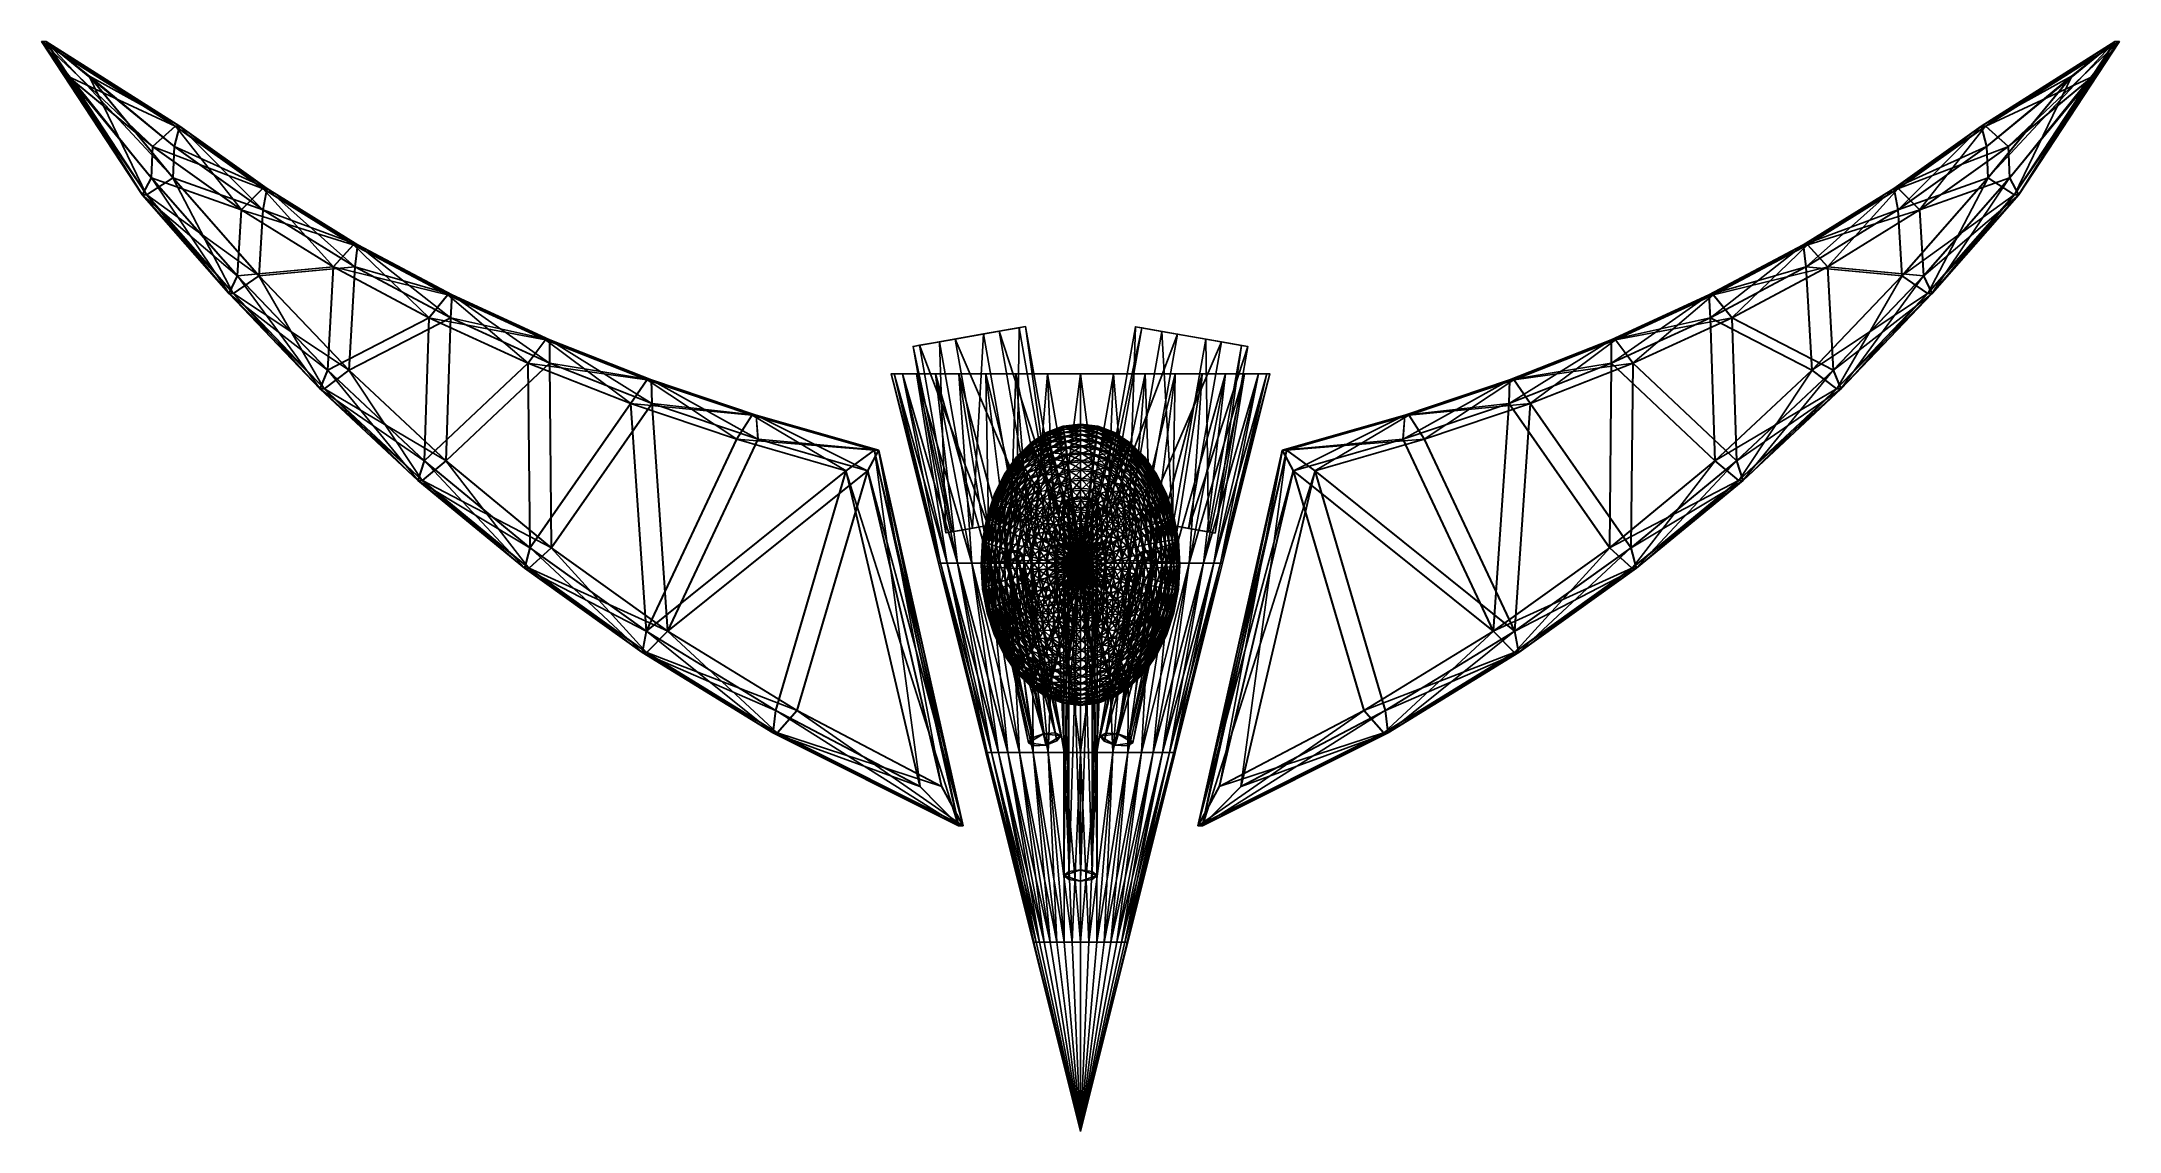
# Model space of a CAD drawing. Header units: metres. Extents: x -3.29 to 3.29, y -2.55 to 0.9.
import ezdxf

# ---------------------------------------------------------------- set-up
doc = ezdxf.new("R2010")
doc.units = ezdxf.units.M

msp = doc.modelspace()

# ---------------------------------------------------------------- linework, layer by layer
at = {"layer": 'Cone'}
for points in [[(-0.45, -0.751, 0), (-0.6, -0.151, 0), (-0.5909, -0.151, 0.0625)], [(-0.6, -0.151, 0), (-0.5909, -0.151, 0.0625), (-0.5909, -0.151, 0.0625)], [(-0.6, -0.151, 0), (-0.6, -0.151, 0), (-0.5909, -0.151, 0.0625)], [(-0.6, -0.151, 0), (-0.2954, -0.151, 0.0313), (-0.5909, -0.151, 0.0625)], [(-0.6, -0.151, 0), (-0.3, -0.151, 0), (-0.2954, -0.151, 0.0313)], [(-0.4432, -0.751, -0.0469), (-0.6, -0.151, 0), (-0.45, -0.751, 0)], [(-0.4432, -0.751, -0.0469), (-0.5909, -0.151, -0.0625), (-0.6, -0.151, 0)], [(-0.5909, -0.151, -0.0625), (-0.6, -0.151, 0), (-0.6, -0.151, 0)], [(-0.5909, -0.151, -0.0625), (-0.5909, -0.151, -0.0625), (-0.6, -0.151, 0)], [(-0.5909, -0.151, -0.0625), (-0.3, -0.151, 0), (-0.6, -0.151, 0)], [(-0.4432, -0.751, 0.0469), (-0.5909, -0.151, 0.0625), (-0.5638, -0.151, 0.1231)], [(-0.5909, -0.151, 0.0625), (-0.5638, -0.151, 0.1231), (-0.5638, -0.151, 0.1231)], [(-0.5909, -0.151, 0.0625), (-0.5909, -0.151, 0.0625), (-0.5638, -0.151, 0.1231)], [(-0.5909, -0.151, 0.0625), (-0.2819, -0.151, 0.0616), (-0.5638, -0.151, 0.1231)], [(-0.5909, -0.151, 0.0625), (-0.2954, -0.151, 0.0313), (-0.2819, -0.151, 0.0616)], [(-0.45, -0.751, 0), (-0.5909, -0.151, 0.0625), (-0.4432, -0.751, 0.0469)], [(-0.5909, -0.151, -0.0625), (-0.2954, -0.151, -0.0313), (-0.3, -0.151, 0)], [(-0.4229, -0.751, -0.0923), (-0.5909, -0.151, -0.0625), (-0.4432, -0.751, -0.0469)], [(-0.4229, -0.751, -0.0923), (-0.5638, -0.151, -0.1231), (-0.5909, -0.151, -0.0625)], [(-0.5638, -0.151, -0.1231), (-0.5909, -0.151, -0.0625), (-0.5909, -0.151, -0.0625)], [(-0.5638, -0.151, -0.1231), (-0.5638, -0.151, -0.1231), (-0.5909, -0.151, -0.0625)], [(-0.5638, -0.151, -0.1231), (-0.2954, -0.151, -0.0313), (-0.5909, -0.151, -0.0625)], [(-0.4229, -0.751, 0.0923), (-0.5638, -0.151, 0.1231), (-0.5196, -0.151, 0.18)], [(-0.5638, -0.151, 0.1231), (-0.5196, -0.151, 0.18), (-0.5196, -0.151, 0.18)], [(-0.5638, -0.151, 0.1231), (-0.5638, -0.151, 0.1231), (-0.5196, -0.151, 0.18)], [(-0.5638, -0.151, 0.1231), (-0.2598, -0.151, 0.09), (-0.5196, -0.151, 0.18)], [(-0.5638, -0.151, 0.1231), (-0.2819, -0.151, 0.0616), (-0.2598, -0.151, 0.09)], [(-0.4432, -0.751, 0.0469), (-0.5638, -0.151, 0.1231), (-0.4229, -0.751, 0.0923)], [(-0.5638, -0.151, -0.1231), (-0.2819, -0.151, -0.0616), (-0.2954, -0.151, -0.0313)], [(-0.3897, -0.751, -0.135), (-0.5638, -0.151, -0.1231), (-0.4229, -0.751, -0.0923)], [(-0.3897, -0.751, -0.135), (-0.5196, -0.151, -0.18), (-0.5638, -0.151, -0.1231)], [(-0.5196, -0.151, -0.18), (-0.5638, -0.151, -0.1231), (-0.5638, -0.151, -0.1231)], [(-0.5196, -0.151, -0.18), (-0.5196, -0.151, -0.18), (-0.5638, -0.151, -0.1231)], [(-0.5196, -0.151, -0.18), (-0.2819, -0.151, -0.0616), (-0.5638, -0.151, -0.1231)], [(-0.3897, -0.751, 0.135), (-0.5196, -0.151, 0.18), (-0.4596, -0.151, 0.2314)], [(-0.5196, -0.151, 0.18), (-0.4596, -0.151, 0.2314), (-0.4596, -0.151, 0.2314)], [(-0.5196, -0.151, 0.18), (-0.5196, -0.151, 0.18), (-0.4596, -0.151, 0.2314)], [(-0.5196, -0.151, 0.18), (-0.2298, -0.151, 0.1157), (-0.4596, -0.151, 0.2314)], [(-0.5196, -0.151, 0.18), (-0.2598, -0.151, 0.09), (-0.2298, -0.151, 0.1157)], [(-0.4229, -0.751, 0.0923), (-0.5196, -0.151, 0.18), (-0.3897, -0.751, 0.135)], [(-0.5196, -0.151, -0.18), (-0.2598, -0.151, -0.09), (-0.2819, -0.151, -0.0616)], [(-0.3447, -0.751, -0.1736), (-0.5196, -0.151, -0.18), (-0.3897, -0.751, -0.135)], [(-0.3447, -0.751, -0.1736), (-0.4596, -0.151, -0.2314), (-0.5196, -0.151, -0.18)], [(-0.4596, -0.151, -0.2314), (-0.5196, -0.151, -0.18), (-0.5196, -0.151, -0.18)], [(-0.4596, -0.151, -0.2314), (-0.4596, -0.151, -0.2314), (-0.5196, -0.151, -0.18)], [(-0.4596, -0.151, -0.2314), (-0.2598, -0.151, -0.09), (-0.5196, -0.151, -0.18)], [(-0.3447, -0.751, 0.1736), (-0.4596, -0.151, 0.2314), (-0.3857, -0.151, 0.2758)], [(-0.4596, -0.151, 0.2314), (-0.3857, -0.151, 0.2758), (-0.3857, -0.151, 0.2758)], [(-0.4596, -0.151, 0.2314), (-0.4596, -0.151, 0.2314), (-0.3857, -0.151, 0.2758)], [(-0.4596, -0.151, 0.2314), (-0.1928, -0.151, 0.1379), (-0.3857, -0.151, 0.2758)], [(-0.4596, -0.151, 0.2314), (-0.2298, -0.151, 0.1157), (-0.1928, -0.151, 0.1379)], [(-0.3897, -0.751, 0.135), (-0.4596, -0.151, 0.2314), (-0.3447, -0.751, 0.1736)], [(-0.4596, -0.151, -0.2314), (-0.2298, -0.151, -0.1157), (-0.2598, -0.151, -0.09)], [(-0.2893, -0.751, -0.2068), (-0.4596, -0.151, -0.2314), (-0.3447, -0.751, -0.1736)], [(-0.2893, -0.751, -0.2068), (-0.3857, -0.151, -0.2758), (-0.4596, -0.151, -0.2314)], [(-0.3857, -0.151, -0.2758), (-0.4596, -0.151, -0.2314), (-0.4596, -0.151, -0.2314)], [(-0.3857, -0.151, -0.2758), (-0.3857, -0.151, -0.2758), (-0.4596, -0.151, -0.2314)], [(-0.3857, -0.151, -0.2758), (-0.2298, -0.151, -0.1157), (-0.4596, -0.151, -0.2314)], [(-0.2893, -0.751, 0.2068), (-0.3857, -0.151, 0.2758), (-0.3, -0.151, 0.3118)], [(-0.3857, -0.151, 0.2758), (-0.3, -0.151, 0.3118), (-0.3, -0.151, 0.3118)], [(-0.3857, -0.151, 0.2758), (-0.3857, -0.151, 0.2758), (-0.3, -0.151, 0.3118)], [(-0.3857, -0.151, 0.2758), (-0.15, -0.151, 0.1559), (-0.3, -0.151, 0.3118)], [(-0.3857, -0.151, 0.2758), (-0.1928, -0.151, 0.1379), (-0.15, -0.151, 0.1559)], [(-0.3447, -0.751, 0.1736), (-0.3857, -0.151, 0.2758), (-0.2893, -0.751, 0.2068)], [(-0.3857, -0.151, -0.2758), (-0.1928, -0.151, -0.1379), (-0.2298, -0.151, -0.1157)], [(-0.225, -0.751, -0.2338), (-0.3857, -0.151, -0.2758), (-0.2893, -0.751, -0.2068)], [(-0.225, -0.751, -0.2338), (-0.3, -0.151, -0.3118), (-0.3857, -0.151, -0.2758)], [(-0.3, -0.151, -0.3118), (-0.3857, -0.151, -0.2758), (-0.3857, -0.151, -0.2758)], [(-0.3, -0.151, -0.3118), (-0.3, -0.151, -0.3118), (-0.3857, -0.151, -0.2758)], [(-0.3, -0.151, -0.3118), (-0.1928, -0.151, -0.1379), (-0.3857, -0.151, -0.2758)], [(-0.225, -0.751, 0.2338), (-0.3, -0.151, 0.3118), (-0.2052, -0.151, 0.3383)], [(-0.3, -0.151, 0.3118), (-0.2052, -0.151, 0.3383), (-0.2052, -0.151, 0.3383)], [(-0.3, -0.151, 0.3118), (-0.3, -0.151, 0.3118), (-0.2052, -0.151, 0.3383)], [(-0.3, -0.151, 0.3118), (-0.1026, -0.151, 0.1691), (-0.2052, -0.151, 0.3383)], [(-0.3, -0.151, 0.3118), (-0.15, -0.151, 0.1559), (-0.1026, -0.151, 0.1691)], [(-0.2893, -0.751, 0.2068), (-0.3, -0.151, 0.3118), (-0.225, -0.751, 0.2338)], [(-0.3, -0.151, 0), (0, -0.151, 0), (-0.2954, -0.151, 0.0313)], [(-0.3, -0.151, 0), (0, -0.151, 0), (0, -0.151, 0)], [(-0.2954, -0.151, -0.0313), (0, -0.151, 0), (-0.3, -0.151, 0)], [(-0.3, -0.151, -0.3118), (-0.15, -0.151, -0.1559), (-0.1928, -0.151, -0.1379)], [(-0.1539, -0.751, -0.2537), (-0.3, -0.151, -0.3118), (-0.225, -0.751, -0.2338)], [(-0.1539, -0.751, -0.2537), (-0.2052, -0.151, -0.3383), (-0.3, -0.151, -0.3118)], [(-0.2052, -0.151, -0.3383), (-0.3, -0.151, -0.3118), (-0.3, -0.151, -0.3118)], [(-0.2052, -0.151, -0.3383), (-0.2052, -0.151, -0.3383), (-0.3, -0.151, -0.3118)], [(-0.2052, -0.151, -0.3383), (-0.15, -0.151, -0.1559), (-0.3, -0.151, -0.3118)], [(-0.2954, -0.151, 0.0313), (0, -0.151, 0), (-0.2819, -0.151, 0.0616)], [(-0.2954, -0.151, 0.0313), (0, -0.151, 0), (0, -0.151, 0)], [(-0.2954, -0.151, -0.0313), (0, -0.151, 0), (0, -0.151, 0)], [(-0.2819, -0.151, -0.0616), (0, -0.151, 0), (-0.2954, -0.151, -0.0313)], [(-0.2819, -0.151, 0.0616), (0, -0.151, 0), (-0.2598, -0.151, 0.09)], [(-0.2819, -0.151, 0.0616), (0, -0.151, 0), (0, -0.151, 0)], [(-0.2819, -0.151, -0.0616), (0, -0.151, 0), (0, -0.151, 0)], [(-0.2598, -0.151, -0.09), (0, -0.151, 0), (-0.2819, -0.151, -0.0616)], [(-0.2598, -0.151, 0.09), (0, -0.151, 0), (-0.2298, -0.151, 0.1157)], [(-0.2598, -0.151, 0.09), (0, -0.151, 0), (0, -0.151, 0)], [(-0.2598, -0.151, -0.09), (0, -0.151, 0), (0, -0.151, 0)], [(-0.2298, -0.151, -0.1157), (0, -0.151, 0), (-0.2598, -0.151, -0.09)], [(-0.2298, -0.151, 0.1157), (0, -0.151, 0), (-0.1928, -0.151, 0.1379)], [(-0.2298, -0.151, 0.1157), (0, -0.151, 0), (0, -0.151, 0)], [(-0.2298, -0.151, -0.1157), (0, -0.151, 0), (0, -0.151, 0)], [(-0.1928, -0.151, -0.1379), (0, -0.151, 0), (-0.2298, -0.151, -0.1157)], [(-0.225, -0.751, 0.2338), (-0.2052, -0.151, 0.3383), (-0.1539, -0.751, 0.2537)], [(-0.1539, -0.751, 0.2537), (-0.2052, -0.151, 0.3383), (-0.1042, -0.151, 0.3545)], [(-0.2052, -0.151, 0.3383), (-0.1042, -0.151, 0.3545), (-0.1042, -0.151, 0.3545)], [(-0.2052, -0.151, 0.3383), (-0.2052, -0.151, 0.3383), (-0.1042, -0.151, 0.3545)], [(-0.2052, -0.151, 0.3383), (-0.0521, -0.151, 0.1773), (-0.1042, -0.151, 0.3545)], [(-0.2052, -0.151, 0.3383), (-0.1026, -0.151, 0.1691), (-0.0521, -0.151, 0.1773)], [(-0.2052, -0.151, -0.3383), (-0.1026, -0.151, -0.1691), (-0.15, -0.151, -0.1559)], [(-0.0781, -0.751, -0.2659), (-0.2052, -0.151, -0.3383), (-0.1539, -0.751, -0.2537)], [(-0.0781, -0.751, -0.2659), (-0.1042, -0.151, -0.3545), (-0.2052, -0.151, -0.3383)], [(-0.1042, -0.151, -0.3545), (-0.2052, -0.151, -0.3383), (-0.2052, -0.151, -0.3383)], [(-0.1042, -0.151, -0.3545), (-0.1042, -0.151, -0.3545), (-0.2052, -0.151, -0.3383)], [(-0.1042, -0.151, -0.3545), (-0.1026, -0.151, -0.1691), (-0.2052, -0.151, -0.3383)], [(-0.1928, -0.151, 0.1379), (0, -0.151, 0), (-0.15, -0.151, 0.1559)], [(-0.1928, -0.151, 0.1379), (0, -0.151, 0), (0, -0.151, 0)], [(-0.1928, -0.151, -0.1379), (0, -0.151, 0), (0, -0.151, 0)], [(-0.15, -0.151, -0.1559), (0, -0.151, 0), (-0.1928, -0.151, -0.1379)], [(-0.1539, -0.751, 0.2537), (-0.1042, -0.151, 0.3545), (-0.0781, -0.751, 0.2659)], [(-0.15, -0.151, 0.1559), (0, -0.151, 0), (-0.1026, -0.151, 0.1691)], [(-0.15, -0.151, 0.1559), (0, -0.151, 0), (0, -0.151, 0)], [(-0.15, -0.151, -0.1559), (0, -0.151, 0), (0, -0.151, 0)], [(-0.1026, -0.151, -0.1691), (0, -0.151, 0), (-0.15, -0.151, -0.1559)], [(-0.0781, -0.751, 0.2659), (-0.1042, -0.151, 0.3545), (0, -0.151, 0.36)], [(-0.1042, -0.151, 0.3545), (0, -0.151, 0.36), (0, -0.151, 0.36)], [(-0.1042, -0.151, 0.3545), (-0.1042, -0.151, 0.3545), (0, -0.151, 0.36)], [(-0.1042, -0.151, 0.3545), (0, -0.151, 0.18), (0, -0.151, 0.36)], [(-0.1042, -0.151, 0.3545), (-0.0521, -0.151, 0.1773), (0, -0.151, 0.18)], [(-0.1042, -0.151, -0.3545), (-0.0521, -0.151, -0.1773), (-0.1026, -0.151, -0.1691)], [(0, -0.751, -0.27), (-0.1042, -0.151, -0.3545), (-0.0781, -0.751, -0.2659)], [(0, -0.751, -0.27), (0, -0.151, -0.36), (-0.1042, -0.151, -0.3545)], [(0, -0.151, -0.36), (-0.1042, -0.151, -0.3545), (-0.1042, -0.151, -0.3545)], [(0, -0.151, -0.36), (0, -0.151, -0.36), (-0.1042, -0.151, -0.3545)], [(0, -0.151, -0.36), (-0.0521, -0.151, -0.1773), (-0.1042, -0.151, -0.3545)], [(-0.1026, -0.151, 0.1691), (0, -0.151, 0), (-0.0521, -0.151, 0.1773)], [(-0.1026, -0.151, 0.1691), (0, -0.151, 0), (0, -0.151, 0)], [(-0.1026, -0.151, -0.1691), (0, -0.151, 0), (0, -0.151, 0)], [(-0.0521, -0.151, -0.1773), (0, -0.151, 0), (-0.1026, -0.151, -0.1691)], [(-0.0781, -0.751, 0.2659), (0, -0.151, 0.36), (0, -0.751, 0.27)], [(-0.0521, -0.151, 0.1773), (0, -0.151, 0), (0, -0.151, 0.18)], [(-0.0521, -0.151, 0.1773), (0, -0.151, 0), (0, -0.151, 0)], [(-0.0521, -0.151, -0.1773), (0, -0.151, 0), (0, -0.151, 0)], [(0, -0.151, -0.36), (0, -0.151, -0.18), (-0.0521, -0.151, -0.1773)], [(0, -0.151, -0.18), (0, -0.151, 0), (-0.0521, -0.151, -0.1773)], [(0, -0.151, -0.18), (0, -0.151, 0), (0, -0.151, 0)], [(0.0781, -0.751, -0.2659), (0, -0.151, -0.36), (0, -0.751, -0.27)], [(0.0781, -0.751, -0.2659), (0.1042, -0.151, -0.3545), (0, -0.151, -0.36)], [(0.1042, -0.151, -0.3545), (0, -0.151, -0.36), (0, -0.151, -0.36)], [(0.1042, -0.151, -0.3545), (0.1042, -0.151, -0.3545), (0, -0.151, -0.36)], [(0.1042, -0.151, -0.3545), (0, -0.151, -0.18), (0, -0.151, -0.36)], [(0.1042, -0.151, -0.3545), (0.0521, -0.151, -0.1773), (0, -0.151, -0.18)], [(0.0521, -0.151, -0.1773), (0, -0.151, 0), (0, -0.151, -0.18)], [(0.0521, -0.151, -0.1773), (0, -0.151, 0), (0, -0.151, 0)], [(0.1026, -0.151, -0.1691), (0, -0.151, 0), (0.0521, -0.151, -0.1773)], [(0.1026, -0.151, -0.1691), (0, -0.151, 0), (0, -0.151, 0)], [(0.15, -0.151, -0.1559), (0, -0.151, 0), (0.1026, -0.151, -0.1691)], [(0.15, -0.151, -0.1559), (0, -0.151, 0), (0, -0.151, 0)], [(0.1928, -0.151, -0.1379), (0, -0.151, 0), (0.15, -0.151, -0.1559)], [(0.1928, -0.151, -0.1379), (0, -0.151, 0), (0, -0.151, 0)], [(0.2298, -0.151, -0.1157), (0, -0.151, 0), (0.1928, -0.151, -0.1379)], [(0.2298, -0.151, -0.1157), (0, -0.151, 0), (0, -0.151, 0)], [(0.2598, -0.151, -0.09), (0, -0.151, 0), (0.2298, -0.151, -0.1157)], [(0.2598, -0.151, -0.09), (0, -0.151, 0), (0, -0.151, 0)], [(0.2819, -0.151, -0.0616), (0, -0.151, 0), (0.2598, -0.151, -0.09)], [(0.2819, -0.151, -0.0616), (0, -0.151, 0), (0, -0.151, 0)], [(0.2954, -0.151, -0.0313), (0, -0.151, 0), (0.2819, -0.151, -0.0616)], [(0.2954, -0.151, -0.0313), (0, -0.151, 0), (0, -0.151, 0)], [(0.3, -0.151, 0), (0, -0.151, 0), (0.2954, -0.151, -0.0313)], [(0.3, -0.151, 0), (0, -0.151, 0), (0, -0.151, 0)], [(0.2954, -0.151, 0.0313), (0, -0.151, 0), (0.3, -0.151, 0)], [(0.2954, -0.151, 0.0313), (0, -0.151, 0), (0, -0.151, 0)], [(0.2819, -0.151, 0.0616), (0, -0.151, 0), (0.2954, -0.151, 0.0313)], [(0.2819, -0.151, 0.0616), (0, -0.151, 0), (0, -0.151, 0)], [(0.2598, -0.151, 0.09), (0, -0.151, 0), (0.2819, -0.151, 0.0616)], [(0.2598, -0.151, 0.09), (0, -0.151, 0), (0, -0.151, 0)], [(0.2298, -0.151, 0.1157), (0, -0.151, 0), (0.2598, -0.151, 0.09)], [(0.2298, -0.151, 0.1157), (0, -0.151, 0), (0, -0.151, 0)], [(0.1928, -0.151, 0.1379), (0, -0.151, 0), (0.2298, -0.151, 0.1157)], [(0.1928, -0.151, 0.1379), (0, -0.151, 0), (0, -0.151, 0)], [(0.15, -0.151, 0.1559), (0, -0.151, 0), (0.1928, -0.151, 0.1379)], [(0.15, -0.151, 0.1559), (0, -0.151, 0), (0, -0.151, 0)], [(0.1026, -0.151, 0.1691), (0, -0.151, 0), (0.15, -0.151, 0.1559)], [(0.1026, -0.151, 0.1691), (0, -0.151, 0), (0, -0.151, 0)], [(0.0521, -0.151, 0.1773), (0, -0.151, 0), (0.1026, -0.151, 0.1691)], [(0.0521, -0.151, 0.1773), (0, -0.151, 0), (0, -0.151, 0)], [(0, -0.751, 0.27), (0.1042, -0.151, 0.3545), (0.0781, -0.751, 0.2659)], [(0, -0.751, 0.27), (0, -0.151, 0.36), (0.1042, -0.151, 0.3545)], [(0, -0.151, 0.36), (0.1042, -0.151, 0.3545), (0.1042, -0.151, 0.3545)], [(0, -0.151, 0.36), (0, -0.151, 0.36), (0.1042, -0.151, 0.3545)], [(0, -0.151, 0.36), (0.0521, -0.151, 0.1773), (0.1042, -0.151, 0.3545)], [(0, -0.151, 0.36), (0, -0.151, 0.18), (0.0521, -0.151, 0.1773)], [(0, -0.151, 0.18), (0, -0.151, 0), (0.0521, -0.151, 0.1773)], [(0, -0.151, 0.18), (0, -0.151, 0), (0, -0.151, 0)], [(0.2052, -0.151, -0.3383), (0.0521, -0.151, -0.1773), (0.1042, -0.151, -0.3545)], [(0.2052, -0.151, -0.3383), (0.1026, -0.151, -0.1691), (0.0521, -0.151, -0.1773)], [(0.1042, -0.151, 0.3545), (0.0521, -0.151, 0.1773), (0.1026, -0.151, 0.1691)], [(0.1539, -0.751, -0.2537), (0.1042, -0.151, -0.3545), (0.0781, -0.751, -0.2659)], [(0.0781, -0.751, 0.2659), (0.2052, -0.151, 0.3383), (0.1539, -0.751, 0.2537)], [(0.0781, -0.751, 0.2659), (0.1042, -0.151, 0.3545), (0.2052, -0.151, 0.3383)], [(0.3, -0.151, -0.3118), (0.1026, -0.151, -0.1691), (0.2052, -0.151, -0.3383)], [(0.3, -0.151, -0.3118), (0.15, -0.151, -0.1559), (0.1026, -0.151, -0.1691)], [(0.2052, -0.151, 0.3383), (0.1026, -0.151, 0.1691), (0.15, -0.151, 0.1559)], [(0.1042, -0.151, 0.3545), (0.1026, -0.151, 0.1691), (0.2052, -0.151, 0.3383)], [(0.1539, -0.751, -0.2537), (0.2052, -0.151, -0.3383), (0.1042, -0.151, -0.3545)], [(0.2052, -0.151, -0.3383), (0.1042, -0.151, -0.3545), (0.1042, -0.151, -0.3545)], [(0.2052, -0.151, -0.3383), (0.2052, -0.151, -0.3383), (0.1042, -0.151, -0.3545)], [(0.1042, -0.151, 0.3545), (0.2052, -0.151, 0.3383), (0.2052, -0.151, 0.3383)], [(0.1042, -0.151, 0.3545), (0.1042, -0.151, 0.3545), (0.2052, -0.151, 0.3383)], [(0.3857, -0.151, -0.2758), (0.15, -0.151, -0.1559), (0.3, -0.151, -0.3118)], [(0.3857, -0.151, -0.2758), (0.1928, -0.151, -0.1379), (0.15, -0.151, -0.1559)], [(0.3, -0.151, 0.3118), (0.15, -0.151, 0.1559), (0.1928, -0.151, 0.1379)], [(0.2052, -0.151, 0.3383), (0.15, -0.151, 0.1559), (0.3, -0.151, 0.3118)], [(0.225, -0.751, -0.2338), (0.2052, -0.151, -0.3383), (0.1539, -0.751, -0.2537)], [(0.1539, -0.751, 0.2537), (0.3, -0.151, 0.3118), (0.225, -0.751, 0.2338)], [(0.1539, -0.751, 0.2537), (0.2052, -0.151, 0.3383), (0.3, -0.151, 0.3118)], [(0.4596, -0.151, -0.2314), (0.1928, -0.151, -0.1379), (0.3857, -0.151, -0.2758)], [(0.4596, -0.151, -0.2314), (0.2298, -0.151, -0.1157), (0.1928, -0.151, -0.1379)], [(0.3857, -0.151, 0.2758), (0.1928, -0.151, 0.1379), (0.2298, -0.151, 0.1157)], [(0.3, -0.151, 0.3118), (0.1928, -0.151, 0.1379), (0.3857, -0.151, 0.2758)], [(0.225, -0.751, -0.2338), (0.3, -0.151, -0.3118), (0.2052, -0.151, -0.3383)], [(0.3, -0.151, -0.3118), (0.2052, -0.151, -0.3383), (0.2052, -0.151, -0.3383)], [(0.3, -0.151, -0.3118), (0.3, -0.151, -0.3118), (0.2052, -0.151, -0.3383)], [(0.2052, -0.151, 0.3383), (0.3, -0.151, 0.3118), (0.3, -0.151, 0.3118)], [(0.2052, -0.151, 0.3383), (0.2052, -0.151, 0.3383), (0.3, -0.151, 0.3118)], [(0.2893, -0.751, -0.2068), (0.3, -0.151, -0.3118), (0.225, -0.751, -0.2338)], [(0.225, -0.751, 0.2338), (0.3857, -0.151, 0.2758), (0.2893, -0.751, 0.2068)], [(0.225, -0.751, 0.2338), (0.3, -0.151, 0.3118), (0.3857, -0.151, 0.2758)], [(0.5196, -0.151, -0.18), (0.2298, -0.151, -0.1157), (0.4596, -0.151, -0.2314)], [(0.5196, -0.151, -0.18), (0.2598, -0.151, -0.09), (0.2298, -0.151, -0.1157)], [(0.4596, -0.151, 0.2314), (0.2298, -0.151, 0.1157), (0.2598, -0.151, 0.09)], [(0.3857, -0.151, 0.2758), (0.2298, -0.151, 0.1157), (0.4596, -0.151, 0.2314)], [(0.5638, -0.151, -0.1231), (0.2598, -0.151, -0.09), (0.5196, -0.151, -0.18)], [(0.5638, -0.151, -0.1231), (0.2819, -0.151, -0.0616), (0.2598, -0.151, -0.09)], [(0.5196, -0.151, 0.18), (0.2598, -0.151, 0.09), (0.2819, -0.151, 0.0616)], [(0.4596, -0.151, 0.2314), (0.2598, -0.151, 0.09), (0.5196, -0.151, 0.18)], [(0.5909, -0.151, -0.0625), (0.2819, -0.151, -0.0616), (0.5638, -0.151, -0.1231)], [(0.5909, -0.151, -0.0625), (0.2954, -0.151, -0.0313), (0.2819, -0.151, -0.0616)], [(0.5638, -0.151, 0.1231), (0.2819, -0.151, 0.0616), (0.2954, -0.151, 0.0313)], [(0.5196, -0.151, 0.18), (0.2819, -0.151, 0.0616), (0.5638, -0.151, 0.1231)], [(0.2893, -0.751, -0.2068), (0.3857, -0.151, -0.2758), (0.3, -0.151, -0.3118)], [(0.3447, -0.751, -0.1736), (0.3857, -0.151, -0.2758), (0.2893, -0.751, -0.2068)], [(0.2893, -0.751, 0.2068), (0.4596, -0.151, 0.2314), (0.3447, -0.751, 0.1736)], [(0.2893, -0.751, 0.2068), (0.3857, -0.151, 0.2758), (0.4596, -0.151, 0.2314)], [(0.6, -0.151, 0), (0.2954, -0.151, -0.0313), (0.5909, -0.151, -0.0625)], [(0.6, -0.151, 0), (0.3, -0.151, 0), (0.2954, -0.151, -0.0313)], [(0.5909, -0.151, 0.0625), (0.2954, -0.151, 0.0313), (0.3, -0.151, 0)], [(0.5638, -0.151, 0.1231), (0.2954, -0.151, 0.0313), (0.5909, -0.151, 0.0625)], [(0.3857, -0.151, -0.2758), (0.3, -0.151, -0.3118), (0.3, -0.151, -0.3118)], [(0.3857, -0.151, -0.2758), (0.3857, -0.151, -0.2758), (0.3, -0.151, -0.3118)], [(0.5909, -0.151, 0.0625), (0.3, -0.151, 0), (0.6, -0.151, 0)], [(0.3, -0.151, 0.3118), (0.3857, -0.151, 0.2758), (0.3857, -0.151, 0.2758)], [(0.3, -0.151, 0.3118), (0.3, -0.151, 0.3118), (0.3857, -0.151, 0.2758)], [(0.3447, -0.751, -0.1736), (0.4596, -0.151, -0.2314), (0.3857, -0.151, -0.2758)], [(0.3897, -0.751, -0.135), (0.4596, -0.151, -0.2314), (0.3447, -0.751, -0.1736)], [(0.3447, -0.751, 0.1736), (0.5196, -0.151, 0.18), (0.3897, -0.751, 0.135)], [(0.3447, -0.751, 0.1736), (0.4596, -0.151, 0.2314), (0.5196, -0.151, 0.18)], [(0.4596, -0.151, -0.2314), (0.3857, -0.151, -0.2758), (0.3857, -0.151, -0.2758)], [(0.4596, -0.151, -0.2314), (0.4596, -0.151, -0.2314), (0.3857, -0.151, -0.2758)], [(0.3857, -0.151, 0.2758), (0.4596, -0.151, 0.2314), (0.4596, -0.151, 0.2314)], [(0.3857, -0.151, 0.2758), (0.3857, -0.151, 0.2758), (0.4596, -0.151, 0.2314)], [(0.3897, -0.751, -0.135), (0.5196, -0.151, -0.18), (0.4596, -0.151, -0.2314)], [(0.4229, -0.751, -0.0923), (0.5196, -0.151, -0.18), (0.3897, -0.751, -0.135)], [(0.3897, -0.751, 0.135), (0.5638, -0.151, 0.1231), (0.4229, -0.751, 0.0923)], [(0.3897, -0.751, 0.135), (0.5196, -0.151, 0.18), (0.5638, -0.151, 0.1231)], [(0.4229, -0.751, -0.0923), (0.5638, -0.151, -0.1231), (0.5196, -0.151, -0.18)], [(0.4432, -0.751, -0.0469), (0.5638, -0.151, -0.1231), (0.4229, -0.751, -0.0923)], [(0.4229, -0.751, 0.0923), (0.5909, -0.151, 0.0625), (0.4432, -0.751, 0.0469)], [(0.4229, -0.751, 0.0923), (0.5638, -0.151, 0.1231), (0.5909, -0.151, 0.0625)], [(0.4432, -0.751, -0.0469), (0.5909, -0.151, -0.0625), (0.5638, -0.151, -0.1231)], [(0.45, -0.751, 0), (0.5909, -0.151, -0.0625), (0.4432, -0.751, -0.0469)], [(0.4432, -0.751, 0.0469), (0.6, -0.151, 0), (0.45, -0.751, 0)], [(0.4432, -0.751, 0.0469), (0.5909, -0.151, 0.0625), (0.6, -0.151, 0)], [(0.45, -0.751, 0), (0.6, -0.151, 0), (0.5909, -0.151, -0.0625)], [(0.5196, -0.151, -0.18), (0.4596, -0.151, -0.2314), (0.4596, -0.151, -0.2314)], [(0.5196, -0.151, -0.18), (0.5196, -0.151, -0.18), (0.4596, -0.151, -0.2314)], [(0.4596, -0.151, 0.2314), (0.5196, -0.151, 0.18), (0.5196, -0.151, 0.18)], [(0.4596, -0.151, 0.2314), (0.4596, -0.151, 0.2314), (0.5196, -0.151, 0.18)], [(0.5638, -0.151, -0.1231), (0.5196, -0.151, -0.18), (0.5196, -0.151, -0.18)], [(0.5638, -0.151, -0.1231), (0.5638, -0.151, -0.1231), (0.5196, -0.151, -0.18)], [(0.5196, -0.151, 0.18), (0.5638, -0.151, 0.1231), (0.5638, -0.151, 0.1231)], [(0.5196, -0.151, 0.18), (0.5196, -0.151, 0.18), (0.5638, -0.151, 0.1231)], [(0.5909, -0.151, -0.0625), (0.5638, -0.151, -0.1231), (0.5638, -0.151, -0.1231)], [(0.5909, -0.151, -0.0625), (0.5909, -0.151, -0.0625), (0.5638, -0.151, -0.1231)], [(0.5638, -0.151, 0.1231), (0.5909, -0.151, 0.0625), (0.5909, -0.151, 0.0625)], [(0.5638, -0.151, 0.1231), (0.5638, -0.151, 0.1231), (0.5909, -0.151, 0.0625)], [(0.6, -0.151, 0), (0.5909, -0.151, -0.0625), (0.5909, -0.151, -0.0625)], [(0.6, -0.151, 0), (0.6, -0.151, 0), (0.5909, -0.151, -0.0625)], [(0.5909, -0.151, 0.0625), (0.6, -0.151, 0), (0.6, -0.151, 0)], [(0.5909, -0.151, 0.0625), (0.5909, -0.151, 0.0625), (0.6, -0.151, 0)], [(-0.3, -1.351, 0), (-0.45, -0.751, 0), (-0.4432, -0.751, 0.0469)], [(-0.2954, -1.351, -0.0313), (-0.45, -0.751, 0), (-0.3, -1.351, 0)], [(-0.2954, -1.351, -0.0313), (-0.4432, -0.751, -0.0469), (-0.45, -0.751, 0)], [(-0.2954, -1.351, 0.0313), (-0.4432, -0.751, 0.0469), (-0.4229, -0.751, 0.0923)], [(-0.3, -1.351, 0), (-0.4432, -0.751, 0.0469), (-0.2954, -1.351, 0.0313)], [(-0.2819, -1.351, -0.0616), (-0.4432, -0.751, -0.0469), (-0.2954, -1.351, -0.0313)], [(-0.2819, -1.351, -0.0616), (-0.4229, -0.751, -0.0923), (-0.4432, -0.751, -0.0469)], [(-0.2819, -1.351, 0.0616), (-0.4229, -0.751, 0.0923), (-0.3897, -0.751, 0.135)], [(-0.2954, -1.351, 0.0313), (-0.4229, -0.751, 0.0923), (-0.2819, -1.351, 0.0616)], [(-0.2598, -1.351, -0.09), (-0.4229, -0.751, -0.0923), (-0.2819, -1.351, -0.0616)], [(-0.2598, -1.351, -0.09), (-0.3897, -0.751, -0.135), (-0.4229, -0.751, -0.0923)], [(-0.2598, -1.351, 0.09), (-0.3897, -0.751, 0.135), (-0.3447, -0.751, 0.1736)], [(-0.2819, -1.351, 0.0616), (-0.3897, -0.751, 0.135), (-0.2598, -1.351, 0.09)], [(-0.2298, -1.351, -0.1157), (-0.3897, -0.751, -0.135), (-0.2598, -1.351, -0.09)], [(-0.2298, -1.351, -0.1157), (-0.3447, -0.751, -0.1736), (-0.3897, -0.751, -0.135)], [(-0.2298, -1.351, 0.1157), (-0.3447, -0.751, 0.1736), (-0.2893, -0.751, 0.2068)], [(-0.2598, -1.351, 0.09), (-0.3447, -0.751, 0.1736), (-0.2298, -1.351, 0.1157)], [(-0.1928, -1.351, -0.1379), (-0.3447, -0.751, -0.1736), (-0.2298, -1.351, -0.1157)], [(-0.1928, -1.351, -0.1379), (-0.2893, -0.751, -0.2068), (-0.3447, -0.751, -0.1736)], [(-0.1928, -1.351, 0.1379), (-0.2893, -0.751, 0.2068), (-0.225, -0.751, 0.2338)], [(-0.2298, -1.351, 0.1157), (-0.2893, -0.751, 0.2068), (-0.1928, -1.351, 0.1379)], [(-0.15, -1.351, -0.1559), (-0.2893, -0.751, -0.2068), (-0.1928, -1.351, -0.1379)], [(-0.15, -1.351, -0.1559), (-0.225, -0.751, -0.2338), (-0.2893, -0.751, -0.2068)], [(-0.15, -1.351, 0.1559), (-0.225, -0.751, 0.2338), (-0.1539, -0.751, 0.2537)], [(-0.1928, -1.351, 0.1379), (-0.225, -0.751, 0.2338), (-0.15, -1.351, 0.1559)], [(-0.1026, -1.351, -0.1691), (-0.225, -0.751, -0.2338), (-0.15, -1.351, -0.1559)], [(-0.1026, -1.351, -0.1691), (-0.1539, -0.751, -0.2537), (-0.225, -0.751, -0.2338)], [(-0.1026, -1.351, 0.1691), (-0.1539, -0.751, 0.2537), (-0.0781, -0.751, 0.2659)], [(-0.15, -1.351, 0.1559), (-0.1539, -0.751, 0.2537), (-0.1026, -1.351, 0.1691)], [(-0.0521, -1.351, -0.1773), (-0.1539, -0.751, -0.2537), (-0.1026, -1.351, -0.1691)], [(-0.0521, -1.351, -0.1773), (-0.0781, -0.751, -0.2659), (-0.1539, -0.751, -0.2537)], [(-0.1026, -1.351, 0.1691), (-0.0781, -0.751, 0.2659), (-0.0521, -1.351, 0.1773)], [(-0.0521, -1.351, 0.1773), (-0.0781, -0.751, 0.2659), (0, -0.751, 0.27)], [(0, -1.351, -0.18), (-0.0781, -0.751, -0.2659), (-0.0521, -1.351, -0.1773)], [(0, -1.351, -0.18), (0, -0.751, -0.27), (-0.0781, -0.751, -0.2659)], [(-0.0521, -1.351, 0.1773), (0, -0.751, 0.27), (0, -1.351, 0.18)], [(0.0521, -1.351, -0.1773), (0, -0.751, -0.27), (0, -1.351, -0.18)], [(0.0521, -1.351, -0.1773), (0.0781, -0.751, -0.2659), (0, -0.751, -0.27)], [(0, -1.351, 0.18), (0.0781, -0.751, 0.2659), (0.0521, -1.351, 0.1773)], [(0, -1.351, 0.18), (0, -0.751, 0.27), (0.0781, -0.751, 0.2659)], [(0.1026, -1.351, -0.1691), (0.0781, -0.751, -0.2659), (0.0521, -1.351, -0.1773)], [(0.0521, -1.351, 0.1773), (0.1539, -0.751, 0.2537), (0.1026, -1.351, 0.1691)], [(0.0521, -1.351, 0.1773), (0.0781, -0.751, 0.2659), (0.1539, -0.751, 0.2537)], [(0.1026, -1.351, -0.1691), (0.1539, -0.751, -0.2537), (0.0781, -0.751, -0.2659)], [(0.15, -1.351, -0.1559), (0.1539, -0.751, -0.2537), (0.1026, -1.351, -0.1691)], [(0.1026, -1.351, 0.1691), (0.225, -0.751, 0.2338), (0.15, -1.351, 0.1559)], [(0.1026, -1.351, 0.1691), (0.1539, -0.751, 0.2537), (0.225, -0.751, 0.2338)], [(0.15, -1.351, -0.1559), (0.225, -0.751, -0.2338), (0.1539, -0.751, -0.2537)], [(0.1928, -1.351, -0.1379), (0.225, -0.751, -0.2338), (0.15, -1.351, -0.1559)], [(0.15, -1.351, 0.1559), (0.2893, -0.751, 0.2068), (0.1928, -1.351, 0.1379)], [(0.15, -1.351, 0.1559), (0.225, -0.751, 0.2338), (0.2893, -0.751, 0.2068)], [(0.1928, -1.351, -0.1379), (0.2893, -0.751, -0.2068), (0.225, -0.751, -0.2338)], [(0.2298, -1.351, -0.1157), (0.2893, -0.751, -0.2068), (0.1928, -1.351, -0.1379)], [(0.1928, -1.351, 0.1379), (0.3447, -0.751, 0.1736), (0.2298, -1.351, 0.1157)], [(0.1928, -1.351, 0.1379), (0.2893, -0.751, 0.2068), (0.3447, -0.751, 0.1736)], [(0.2298, -1.351, -0.1157), (0.3447, -0.751, -0.1736), (0.2893, -0.751, -0.2068)], [(0.2598, -1.351, -0.09), (0.3447, -0.751, -0.1736), (0.2298, -1.351, -0.1157)], [(0.2298, -1.351, 0.1157), (0.3897, -0.751, 0.135), (0.2598, -1.351, 0.09)], [(0.2298, -1.351, 0.1157), (0.3447, -0.751, 0.1736), (0.3897, -0.751, 0.135)], [(0.2598, -1.351, -0.09), (0.3897, -0.751, -0.135), (0.3447, -0.751, -0.1736)], [(0.2819, -1.351, -0.0616), (0.3897, -0.751, -0.135), (0.2598, -1.351, -0.09)], [(0.2598, -1.351, 0.09), (0.4229, -0.751, 0.0923), (0.2819, -1.351, 0.0616)], [(0.2598, -1.351, 0.09), (0.3897, -0.751, 0.135), (0.4229, -0.751, 0.0923)], [(0.2819, -1.351, -0.0616), (0.4229, -0.751, -0.0923), (0.3897, -0.751, -0.135)], [(0.2954, -1.351, -0.0313), (0.4229, -0.751, -0.0923), (0.2819, -1.351, -0.0616)], [(0.2819, -1.351, 0.0616), (0.4432, -0.751, 0.0469), (0.2954, -1.351, 0.0313)], [(0.2819, -1.351, 0.0616), (0.4229, -0.751, 0.0923), (0.4432, -0.751, 0.0469)], [(0.2954, -1.351, -0.0313), (0.4432, -0.751, -0.0469), (0.4229, -0.751, -0.0923)], [(0.3, -1.351, 0), (0.4432, -0.751, -0.0469), (0.2954, -1.351, -0.0313)], [(0.2954, -1.351, 0.0313), (0.45, -0.751, 0), (0.3, -1.351, 0)], [(0.2954, -1.351, 0.0313), (0.4432, -0.751, 0.0469), (0.45, -0.751, 0)], [(0.3, -1.351, 0), (0.45, -0.751, 0), (0.4432, -0.751, -0.0469)], [(-0.15, -1.951, 0), (-0.3, -1.351, 0), (-0.2954, -1.351, 0.0313)], [(-0.1477, -1.951, -0.0156), (-0.3, -1.351, 0), (-0.15, -1.951, 0)], [(-0.1477, -1.951, -0.0156), (-0.2954, -1.351, -0.0313), (-0.3, -1.351, 0)], [(-0.1477, -1.951, 0.0156), (-0.2954, -1.351, 0.0313), (-0.2819, -1.351, 0.0616)], [(-0.15, -1.951, 0), (-0.2954, -1.351, 0.0313), (-0.1477, -1.951, 0.0156)], [(-0.141, -1.951, -0.0308), (-0.2954, -1.351, -0.0313), (-0.1477, -1.951, -0.0156)], [(-0.141, -1.951, -0.0308), (-0.2819, -1.351, -0.0616), (-0.2954, -1.351, -0.0313)], [(-0.141, -1.951, 0.0308), (-0.2819, -1.351, 0.0616), (-0.2598, -1.351, 0.09)], [(-0.1477, -1.951, 0.0156), (-0.2819, -1.351, 0.0616), (-0.141, -1.951, 0.0308)], [(-0.1299, -1.951, -0.045), (-0.2819, -1.351, -0.0616), (-0.141, -1.951, -0.0308)], [(-0.1299, -1.951, -0.045), (-0.2598, -1.351, -0.09), (-0.2819, -1.351, -0.0616)], [(-0.1299, -1.951, 0.045), (-0.2598, -1.351, 0.09), (-0.2298, -1.351, 0.1157)], [(-0.141, -1.951, 0.0308), (-0.2598, -1.351, 0.09), (-0.1299, -1.951, 0.045)], [(-0.1149, -1.951, -0.0579), (-0.2598, -1.351, -0.09), (-0.1299, -1.951, -0.045)], [(-0.1149, -1.951, -0.0579), (-0.2298, -1.351, -0.1157), (-0.2598, -1.351, -0.09)], [(-0.1149, -1.951, 0.0579), (-0.2298, -1.351, 0.1157), (-0.1928, -1.351, 0.1379)], [(-0.1299, -1.951, 0.045), (-0.2298, -1.351, 0.1157), (-0.1149, -1.951, 0.0579)], [(-0.0964, -1.951, -0.0689), (-0.2298, -1.351, -0.1157), (-0.1149, -1.951, -0.0579)], [(-0.0964, -1.951, -0.0689), (-0.1928, -1.351, -0.1379), (-0.2298, -1.351, -0.1157)], [(-0.0964, -1.951, 0.0689), (-0.1928, -1.351, 0.1379), (-0.15, -1.351, 0.1559)], [(-0.1149, -1.951, 0.0579), (-0.1928, -1.351, 0.1379), (-0.0964, -1.951, 0.0689)], [(-0.075, -1.951, -0.0779), (-0.1928, -1.351, -0.1379), (-0.0964, -1.951, -0.0689)], [(-0.075, -1.951, -0.0779), (-0.15, -1.351, -0.1559), (-0.1928, -1.351, -0.1379)], [(-0.075, -1.951, 0.0779), (-0.15, -1.351, 0.1559), (-0.1026, -1.351, 0.1691)], [(-0.0964, -1.951, 0.0689), (-0.15, -1.351, 0.1559), (-0.075, -1.951, 0.0779)], [(-0.0513, -1.951, -0.0846), (-0.15, -1.351, -0.1559), (-0.075, -1.951, -0.0779)], [(-0.0513, -1.951, -0.0846), (-0.1026, -1.351, -0.1691), (-0.15, -1.351, -0.1559)], [(-0.0513, -1.951, 0.0846), (-0.1026, -1.351, 0.1691), (-0.0521, -1.351, 0.1773)], [(-0.075, -1.951, 0.0779), (-0.1026, -1.351, 0.1691), (-0.0513, -1.951, 0.0846)], [(-0.026, -1.951, -0.0886), (-0.1026, -1.351, -0.1691), (-0.0513, -1.951, -0.0846)], [(-0.026, -1.951, -0.0886), (-0.0521, -1.351, -0.1773), (-0.1026, -1.351, -0.1691)], [(-0.026, -1.951, 0.0886), (-0.0521, -1.351, 0.1773), (0, -1.351, 0.18)], [(-0.0513, -1.951, 0.0846), (-0.0521, -1.351, 0.1773), (-0.026, -1.951, 0.0886)], [(0, -1.951, -0.09), (-0.0521, -1.351, -0.1773), (-0.026, -1.951, -0.0886)], [(0, -1.951, -0.09), (0, -1.351, -0.18), (-0.0521, -1.351, -0.1773)], [(-0.026, -1.951, 0.0886), (0, -1.351, 0.18), (0, -1.951, 0.09)], [(0.026, -1.951, -0.0886), (0, -1.351, -0.18), (0, -1.951, -0.09)], [(0.026, -1.951, -0.0886), (0.0521, -1.351, -0.1773), (0, -1.351, -0.18)], [(0, -1.951, 0.09), (0.0521, -1.351, 0.1773), (0.026, -1.951, 0.0886)], [(0, -1.951, 0.09), (0, -1.351, 0.18), (0.0521, -1.351, 0.1773)], [(0.0513, -1.951, -0.0846), (0.0521, -1.351, -0.1773), (0.026, -1.951, -0.0886)], [(0.026, -1.951, 0.0886), (0.1026, -1.351, 0.1691), (0.0513, -1.951, 0.0846)], [(0.026, -1.951, 0.0886), (0.0521, -1.351, 0.1773), (0.1026, -1.351, 0.1691)], [(0.0513, -1.951, -0.0846), (0.1026, -1.351, -0.1691), (0.0521, -1.351, -0.1773)], [(0.075, -1.951, -0.0779), (0.1026, -1.351, -0.1691), (0.0513, -1.951, -0.0846)], [(0.0513, -1.951, 0.0846), (0.15, -1.351, 0.1559), (0.075, -1.951, 0.0779)], [(0.0513, -1.951, 0.0846), (0.1026, -1.351, 0.1691), (0.15, -1.351, 0.1559)], [(0.075, -1.951, -0.0779), (0.15, -1.351, -0.1559), (0.1026, -1.351, -0.1691)], [(0.0964, -1.951, -0.0689), (0.15, -1.351, -0.1559), (0.075, -1.951, -0.0779)], [(0.075, -1.951, 0.0779), (0.1928, -1.351, 0.1379), (0.0964, -1.951, 0.0689)], [(0.075, -1.951, 0.0779), (0.15, -1.351, 0.1559), (0.1928, -1.351, 0.1379)], [(0.0964, -1.951, -0.0689), (0.1928, -1.351, -0.1379), (0.15, -1.351, -0.1559)], [(0.1149, -1.951, -0.0579), (0.1928, -1.351, -0.1379), (0.0964, -1.951, -0.0689)], [(0.0964, -1.951, 0.0689), (0.2298, -1.351, 0.1157), (0.1149, -1.951, 0.0579)], [(0.0964, -1.951, 0.0689), (0.1928, -1.351, 0.1379), (0.2298, -1.351, 0.1157)], [(0.1149, -1.951, -0.0579), (0.2298, -1.351, -0.1157), (0.1928, -1.351, -0.1379)], [(0.1299, -1.951, -0.045), (0.2298, -1.351, -0.1157), (0.1149, -1.951, -0.0579)], [(0.1149, -1.951, 0.0579), (0.2598, -1.351, 0.09), (0.1299, -1.951, 0.045)], [(0.1149, -1.951, 0.0579), (0.2298, -1.351, 0.1157), (0.2598, -1.351, 0.09)], [(0.1299, -1.951, -0.045), (0.2598, -1.351, -0.09), (0.2298, -1.351, -0.1157)], [(0.141, -1.951, -0.0308), (0.2598, -1.351, -0.09), (0.1299, -1.951, -0.045)], [(0.1299, -1.951, 0.045), (0.2819, -1.351, 0.0616), (0.141, -1.951, 0.0308)], [(0.1299, -1.951, 0.045), (0.2598, -1.351, 0.09), (0.2819, -1.351, 0.0616)], [(0.141, -1.951, -0.0308), (0.2819, -1.351, -0.0616), (0.2598, -1.351, -0.09)], [(0.1477, -1.951, -0.0156), (0.2819, -1.351, -0.0616), (0.141, -1.951, -0.0308)], [(0.141, -1.951, 0.0308), (0.2954, -1.351, 0.0313), (0.1477, -1.951, 0.0156)], [(0.141, -1.951, 0.0308), (0.2819, -1.351, 0.0616), (0.2954, -1.351, 0.0313)], [(0.1477, -1.951, -0.0156), (0.2954, -1.351, -0.0313), (0.2819, -1.351, -0.0616)], [(0.15, -1.951, 0), (0.2954, -1.351, -0.0313), (0.1477, -1.951, -0.0156)], [(0.1477, -1.951, 0.0156), (0.3, -1.351, 0), (0.15, -1.951, 0)], [(0.1477, -1.951, 0.0156), (0.2954, -1.351, 0.0313), (0.3, -1.351, 0)], [(0.15, -1.951, 0), (0.3, -1.351, 0), (0.2954, -1.351, -0.0313)], [(0, -2.551, 0), (-0.15, -1.951, 0), (-0.1477, -1.951, 0.0156)], [(0, -2.551, 0), (-0.15, -1.951, 0), (0, -2.551, 0)], [(0, -2.551, 0), (-0.1477, -1.951, -0.0156), (-0.15, -1.951, 0)], [(0, -2.551, 0), (-0.1477, -1.951, 0.0156), (-0.141, -1.951, 0.0308)], [(0, -2.551, 0), (-0.1477, -1.951, 0.0156), (0, -2.551, 0)], [(0, -2.551, 0), (-0.1477, -1.951, -0.0156), (0, -2.551, 0)], [(0, -2.551, 0), (-0.141, -1.951, -0.0308), (-0.1477, -1.951, -0.0156)], [(0, -2.551, 0), (-0.141, -1.951, 0.0308), (-0.1299, -1.951, 0.045)], [(0, -2.551, 0), (-0.141, -1.951, 0.0308), (0, -2.551, 0)], [(0, -2.551, 0), (-0.141, -1.951, -0.0308), (0, -2.551, 0)], [(0, -2.551, 0), (-0.1299, -1.951, -0.045), (-0.141, -1.951, -0.0308)], [(0, -2.551, 0), (-0.1299, -1.951, 0.045), (-0.1149, -1.951, 0.0579)], [(0, -2.551, 0), (-0.1299, -1.951, 0.045), (0, -2.551, 0)], [(0, -2.551, 0), (-0.1299, -1.951, -0.045), (0, -2.551, 0)], [(0, -2.551, 0), (-0.1149, -1.951, -0.0579), (-0.1299, -1.951, -0.045)], [(0, -2.551, 0), (-0.1149, -1.951, 0.0579), (-0.0964, -1.951, 0.0689)], [(0, -2.551, 0), (-0.1149, -1.951, 0.0579), (0, -2.551, 0)], [(0, -2.551, 0), (-0.1149, -1.951, -0.0579), (0, -2.551, 0)], [(0, -2.551, 0), (-0.0964, -1.951, -0.0689), (-0.1149, -1.951, -0.0579)], [(0, -2.551, 0), (-0.0964, -1.951, 0.0689), (-0.075, -1.951, 0.0779)], [(0, -2.551, 0), (-0.0964, -1.951, 0.0689), (0, -2.551, 0)], [(0, -2.551, 0), (-0.0964, -1.951, -0.0689), (0, -2.551, 0)], [(0, -2.551, 0), (-0.075, -1.951, -0.0779), (-0.0964, -1.951, -0.0689)], [(0, -2.551, 0), (-0.075, -1.951, 0.0779), (-0.0513, -1.951, 0.0846)], [(0, -2.551, 0), (-0.075, -1.951, 0.0779), (0, -2.551, 0)], [(0, -2.551, 0), (-0.075, -1.951, -0.0779), (0, -2.551, 0)], [(0, -2.551, 0), (-0.0513, -1.951, -0.0846), (-0.075, -1.951, -0.0779)], [(0, -2.551, 0), (-0.0513, -1.951, 0.0846), (-0.026, -1.951, 0.0886)], [(0, -2.551, 0), (-0.0513, -1.951, 0.0846), (0, -2.551, 0)], [(0, -2.551, 0), (-0.0513, -1.951, -0.0846), (0, -2.551, 0)], [(0, -2.551, 0), (-0.026, -1.951, -0.0886), (-0.0513, -1.951, -0.0846)], [(0, -2.551, 0), (-0.026, -1.951, 0.0886), (0, -1.951, 0.09)], [(0, -2.551, 0), (-0.026, -1.951, 0.0886), (0, -2.551, 0)], [(0, -2.551, 0), (-0.026, -1.951, -0.0886), (0, -2.551, 0)], [(0, -2.551, 0), (0, -1.951, -0.09), (-0.026, -1.951, -0.0886)], [(0, -2.551, 0), (0, -1.951, 0.09), (0, -2.551, 0)], [(0, -2.551, 0), (0, -1.951, -0.09), (0, -2.551, 0)], [(0, -2.551, 0), (0.026, -1.951, -0.0886), (0, -1.951, -0.09)], [(0, -2.551, 0), (0.026, -1.951, -0.0886), (0, -2.551, 0)], [(0, -2.551, 0), (0.0513, -1.951, -0.0846), (0.026, -1.951, -0.0886)], [(0, -2.551, 0), (0.0513, -1.951, -0.0846), (0, -2.551, 0)], [(0, -2.551, 0), (0.075, -1.951, -0.0779), (0.0513, -1.951, -0.0846)], [(0, -2.551, 0), (0.075, -1.951, -0.0779), (0, -2.551, 0)], [(0, -2.551, 0), (0.0964, -1.951, -0.0689), (0.075, -1.951, -0.0779)], [(0, -2.551, 0), (0.0964, -1.951, -0.0689), (0, -2.551, 0)], [(0, -2.551, 0), (0.1149, -1.951, -0.0579), (0.0964, -1.951, -0.0689)], [(0, -2.551, 0), (0.1149, -1.951, -0.0579), (0, -2.551, 0)], [(0, -2.551, 0), (0.1299, -1.951, -0.045), (0.1149, -1.951, -0.0579)], [(0, -2.551, 0), (0.1299, -1.951, -0.045), (0, -2.551, 0)], [(0, -2.551, 0), (0.141, -1.951, -0.0308), (0.1299, -1.951, -0.045)], [(0, -2.551, 0), (0.141, -1.951, -0.0308), (0, -2.551, 0)], [(0, -2.551, 0), (0.1477, -1.951, -0.0156), (0.141, -1.951, -0.0308)], [(0, -2.551, 0), (0.1477, -1.951, -0.0156), (0, -2.551, 0)], [(0, -2.551, 0), (0.15, -1.951, 0), (0.1477, -1.951, -0.0156)], [(0, -2.551, 0), (0.15, -1.951, 0), (0, -2.551, 0)], [(0, -2.551, 0), (0.1477, -1.951, 0.0156), (0.15, -1.951, 0)], [(0, -2.551, 0), (0.1477, -1.951, 0.0156), (0, -2.551, 0)], [(0, -2.551, 0), (0.141, -1.951, 0.0308), (0.1477, -1.951, 0.0156)], [(0, -2.551, 0), (0.141, -1.951, 0.0308), (0, -2.551, 0)], [(0, -2.551, 0), (0.1299, -1.951, 0.045), (0.141, -1.951, 0.0308)], [(0, -2.551, 0), (0.1299, -1.951, 0.045), (0, -2.551, 0)], [(0, -2.551, 0), (0.1149, -1.951, 0.0579), (0.1299, -1.951, 0.045)], [(0, -2.551, 0), (0.1149, -1.951, 0.0579), (0, -2.551, 0)], [(0, -2.551, 0), (0.0964, -1.951, 0.0689), (0.1149, -1.951, 0.0579)], [(0, -2.551, 0), (0.0964, -1.951, 0.0689), (0, -2.551, 0)], [(0, -2.551, 0), (0.075, -1.951, 0.0779), (0.0964, -1.951, 0.0689)], [(0, -2.551, 0), (0.075, -1.951, 0.0779), (0, -2.551, 0)], [(0, -2.551, 0), (0.0513, -1.951, 0.0846), (0.075, -1.951, 0.0779)], [(0, -2.551, 0), (0.0513, -1.951, 0.0846), (0, -2.551, 0)], [(0, -2.551, 0), (0.026, -1.951, 0.0886), (0.0513, -1.951, 0.0846)], [(0, -2.551, 0), (0.026, -1.951, 0.0886), (0, -2.551, 0)], [(0, -2.551, 0), (0, -1.951, 0.09), (0.026, -1.951, 0.0886)]]:
    msp.add_3dface(points, dxfattribs=at)
at = {"layer": 'Prism'}
for points in [[(0.07, -0.5924, 0.132), (0.1742, -0.0015, 0.132), (0.1947, -0.0051, 0.3241)], [(0.154, -0.6072, -0.0415), (0.1742, -0.0015, 0.132), (0.07, -0.5924, 0.132)], [(0.07, -0.5924, 0.132), (0.1947, -0.0051, 0.3241), (0.0905, -0.596, 0.3241)], [(0.0905, -0.596, 0.3241), (0.1947, -0.0051, 0.3241), (0.3075, -0.025, 0.4224)], [(0.0905, -0.596, 0.3241), (0.3075, -0.025, 0.4224), (0.2033, -0.6159, 0.4224)], [(0.154, -0.6072, -0.0415), (0.2581, -0.0163, -0.0415), (0.1742, -0.0015, 0.132)], [(0.2931, -0.6318, -0.0946), (0.2581, -0.0163, -0.0415), (0.154, -0.6072, -0.0415)], [(0.3973, -0.0409, -0.0946), (0.1742, -0.0015, 0.132), (0.2581, -0.0163, -0.0415)], [(0.3075, -0.025, 0.4224), (0.1742, -0.0015, 0.132), (0.3973, -0.0409, -0.0946)], [(0.1947, -0.0051, 0.3241), (0.1742, -0.0015, 0.132), (0.3075, -0.025, 0.4224)], [(0.2033, -0.6159, 0.4224), (0.3075, -0.025, 0.4224), (0.4467, -0.0496, 0.3692)], [(0.2033, -0.6159, 0.4224), (0.4467, -0.0496, 0.3692), (0.3425, -0.6405, 0.3692)], [(0.2931, -0.6318, -0.0946), (0.3973, -0.0409, -0.0946), (0.2581, -0.0163, -0.0415)], [(0.406, -0.6517, 0.0036), (0.3973, -0.0409, -0.0946), (0.2931, -0.6318, -0.0946)], [(0.3973, -0.0409, -0.0946), (0.5306, -0.0644, 0.1958), (0.3075, -0.025, 0.4224)], [(0.3075, -0.025, 0.4224), (0.5306, -0.0644, 0.1958), (0.4467, -0.0496, 0.3692)], [(0.3425, -0.6405, 0.3692), (0.4467, -0.0496, 0.3692), (0.5306, -0.0644, 0.1958)], [(0.3425, -0.6405, 0.3692), (0.5306, -0.0644, 0.1958), (0.4264, -0.6553, 0.1958)], [(0.406, -0.6517, 0.0036), (0.5102, -0.0608, 0.0036), (0.3973, -0.0409, -0.0946)], [(0.3973, -0.0409, -0.0946), (0.5102, -0.0608, 0.0036), (0.5306, -0.0644, 0.1958)], [(0.4264, -0.6553, 0.1958), (0.5102, -0.0608, 0.0036), (0.406, -0.6517, 0.0036)], [(0.4264, -0.6553, 0.1958), (0.5306, -0.0644, 0.1958), (0.5102, -0.0608, 0.0036)], [(0.07, -0.5924, 0.132), (0.0905, -0.596, 0.3241), (0.2033, -0.6159, 0.4224)], [(0.2931, -0.6318, -0.0946), (0.154, -0.6072, -0.0415), (0.07, -0.5924, 0.132)], [(0.07, -0.5924, 0.132), (0.2033, -0.6159, 0.4224), (0.2931, -0.6318, -0.0946)], [(0.2931, -0.6318, -0.0946), (0.2033, -0.6159, 0.4224), (0.4264, -0.6553, 0.1958)], [(0.2033, -0.6159, 0.4224), (0.3425, -0.6405, 0.3692), (0.4264, -0.6553, 0.1958)], [(0.2931, -0.6318, -0.0946), (0.4264, -0.6553, 0.1958), (0.406, -0.6517, 0.0036)]]:
    msp.add_3dface(points, dxfattribs=at)
at = {"layer": 'Prism 1'}
for points in [[(-0.3075, -0.0247, 0.4225), (-0.4466, -0.0493, 0.3694), (-0.5306, -0.0641, 0.1959)], [(-0.3075, -0.0247, 0.4225), (-0.5306, -0.0641, 0.1959), (-0.3973, -0.0406, -0.0945)], [(-0.3973, -0.0406, -0.0945), (-0.5306, -0.0641, 0.1959), (-0.5101, -0.0605, 0.0038)], [(-0.4264, -0.655, 0.1959), (-0.5306, -0.0641, 0.1959), (-0.4466, -0.0493, 0.3694)], [(-0.4059, -0.6514, 0.0038), (-0.5101, -0.0605, 0.0038), (-0.5306, -0.0641, 0.1959)], [(-0.4059, -0.6514, 0.0038), (-0.5306, -0.0641, 0.1959), (-0.4264, -0.655, 0.1959)], [(-0.2931, -0.6315, -0.0945), (-0.3973, -0.0406, -0.0945), (-0.5101, -0.0605, 0.0038)], [(-0.2931, -0.6315, -0.0945), (-0.5101, -0.0605, 0.0038), (-0.4059, -0.6514, 0.0038)], [(-0.3425, -0.6402, 0.3694), (-0.4466, -0.0493, 0.3694), (-0.3075, -0.0247, 0.4225)], [(-0.4264, -0.655, 0.1959), (-0.4466, -0.0493, 0.3694), (-0.3425, -0.6402, 0.3694)], [(-0.3973, -0.0406, -0.0945), (-0.1742, -0.0012, 0.1321), (-0.3075, -0.0247, 0.4225)], [(-0.2581, -0.016, -0.0414), (-0.1742, -0.0012, 0.1321), (-0.3973, -0.0406, -0.0945)], [(-0.1539, -0.6069, -0.0414), (-0.2581, -0.016, -0.0414), (-0.3973, -0.0406, -0.0945)], [(-0.1539, -0.6069, -0.0414), (-0.3973, -0.0406, -0.0945), (-0.2931, -0.6315, -0.0945)], [(-0.3425, -0.6402, 0.3694), (-0.3075, -0.0247, 0.4225), (-0.2033, -0.6156, 0.4225)], [(-0.3075, -0.0247, 0.4225), (-0.1742, -0.0012, 0.1321), (-0.1946, -0.0048, 0.3242)], [(-0.2033, -0.6156, 0.4225), (-0.3075, -0.0247, 0.4225), (-0.1946, -0.0048, 0.3242)], [(-0.07, -0.5921, 0.1321), (-0.1742, -0.0012, 0.1321), (-0.2581, -0.016, -0.0414)], [(-0.07, -0.5921, 0.1321), (-0.2581, -0.016, -0.0414), (-0.1539, -0.6069, -0.0414)], [(-0.2033, -0.6156, 0.4225), (-0.1946, -0.0048, 0.3242), (-0.0904, -0.5957, 0.3242)], [(-0.0904, -0.5957, 0.3242), (-0.1946, -0.0048, 0.3242), (-0.1742, -0.0012, 0.1321)], [(-0.0904, -0.5957, 0.3242), (-0.1742, -0.0012, 0.1321), (-0.07, -0.5921, 0.1321)], [(-0.07, -0.5921, 0.1321), (-0.1539, -0.6069, -0.0414), (-0.2931, -0.6315, -0.0945)], [(-0.07, -0.5921, 0.1321), (-0.2931, -0.6315, -0.0945), (-0.2033, -0.6156, 0.4225)], [(-0.2033, -0.6156, 0.4225), (-0.0904, -0.5957, 0.3242), (-0.07, -0.5921, 0.1321)], [(-0.2033, -0.6156, 0.4225), (-0.2931, -0.6315, -0.0945), (-0.4264, -0.655, 0.1959)], [(-0.2033, -0.6156, 0.4225), (-0.4264, -0.655, 0.1959), (-0.3425, -0.6402, 0.3694)], [(-0.2931, -0.6315, -0.0945), (-0.4059, -0.6514, 0.0038), (-0.4264, -0.655, 0.1959)]]:
    msp.add_3dface(points, dxfattribs=at)
at = {"layer": 'Prism 2'}
for points in [[(0, -0.5401, 0.1423), (-0.0525, -0.5583, 0.2457), (-0.0371, -0.5454, 0.1726)], [(0, -0.5766, 0.3491), (-0.0525, -0.5583, 0.2457), (0, -0.5401, 0.1423)], [(-0.0371, -1.7272, -0.0358), (-0.0371, -0.5454, 0.1726), (-0.0525, -0.5583, 0.2457)], [(-0.0525, -1.7401, 0.0374), (-0.0525, -0.5583, 0.2457), (-0.0371, -0.5712, 0.3189)], [(-0.0371, -1.7272, -0.0358), (-0.0525, -0.5583, 0.2457), (-0.0525, -1.7401, 0.0374)], [(-0.0371, -0.5712, 0.3189), (-0.0525, -0.5583, 0.2457), (0, -0.5766, 0.3491)], [(-0.0525, -1.7401, 0.0374), (-0.0371, -0.5712, 0.3189), (-0.0371, -1.753, 0.1105)], [(0, -1.7219, -0.066), (0, -0.5401, 0.1423), (-0.0371, -0.5454, 0.1726)], [(0, -1.7219, -0.066), (-0.0371, -0.5454, 0.1726), (-0.0371, -1.7272, -0.0358)], [(-0.0371, -1.753, 0.1105), (-0.0371, -0.5712, 0.3189), (0, -0.5766, 0.3491)], [(-0.0371, -1.753, 0.1105), (0, -0.5766, 0.3491), (0, -1.7583, 0.1408)], [(0.0371, -1.7272, -0.0358), (0, -0.5401, 0.1423), (0, -1.7219, -0.066)], [(0.0371, -1.7272, -0.0358), (0.0371, -0.5454, 0.1726), (0, -0.5401, 0.1423)], [(0, -0.5401, 0.1423), (0.0371, -0.5454, 0.1726), (0.0525, -0.5583, 0.2457)], [(0, -0.5401, 0.1423), (0.0525, -0.5583, 0.2457), (0, -0.5766, 0.3491)], [(0, -0.5766, 0.3491), (0.0525, -0.5583, 0.2457), (0.0371, -0.5712, 0.3189)], [(0, -1.7583, 0.1408), (0.0371, -0.5712, 0.3189), (0.0371, -1.753, 0.1105)], [(0, -1.7583, 0.1408), (0, -0.5766, 0.3491), (0.0371, -0.5712, 0.3189)], [(0.0525, -1.7401, 0.0374), (0.0371, -0.5454, 0.1726), (0.0371, -1.7272, -0.0358)], [(0.0525, -1.7401, 0.0374), (0.0525, -0.5583, 0.2457), (0.0371, -0.5454, 0.1726)], [(0.0371, -1.753, 0.1105), (0.0525, -0.5583, 0.2457), (0.0525, -1.7401, 0.0374)], [(0.0371, -1.753, 0.1105), (0.0371, -0.5712, 0.3189), (0.0525, -0.5583, 0.2457)], [(0, -1.7219, -0.066), (-0.0371, -1.7272, -0.0358), (-0.0525, -1.7401, 0.0374)], [(-0.0525, -1.7401, 0.0374), (0, -1.7583, 0.1408), (0, -1.7219, -0.066)], [(-0.0525, -1.7401, 0.0374), (-0.0371, -1.753, 0.1105), (0, -1.7583, 0.1408)], [(0, -1.7219, -0.066), (0, -1.7583, 0.1408), (0.0525, -1.7401, 0.0374)], [(0, -1.7219, -0.066), (0.0525, -1.7401, 0.0374), (0.0371, -1.7272, -0.0358)], [(0, -1.7583, 0.1408), (0.0371, -1.753, 0.1105), (0.0525, -1.7401, 0.0374)]]:
    msp.add_3dface(points, dxfattribs=at)
at = {"layer": 'Prism 3'}
for points in [[(0.0628, -1.2985, 0.0902), (0.1856, -0.7205, 0.1944), (0.198, -0.7363, 0.2675)], [(0.0805, -1.289, 0.0171), (0.1856, -0.7205, 0.1944), (0.0628, -1.2985, 0.0902)], [(0.0805, -1.289, 0.0171), (0.2033, -0.7111, 0.1213), (0.1856, -0.7205, 0.1944)], [(0.1179, -1.2915, -0.0132), (0.2033, -0.7111, 0.1213), (0.0805, -1.289, 0.0171)], [(0.1179, -1.2915, -0.0132), (0.2408, -0.7136, 0.091), (0.2033, -0.7111, 0.1213)], [(0.1531, -1.3045, 0.0171), (0.2408, -0.7136, 0.091), (0.1179, -1.2915, -0.0132)], [(0.1531, -1.3045, 0.0171), (0.276, -0.7265, 0.1213), (0.2408, -0.7136, 0.091)], [(0.2408, -0.7136, 0.091), (0.1856, -0.7205, 0.1944), (0.2033, -0.7111, 0.1213)], [(0.2332, -0.7492, 0.2978), (0.1856, -0.7205, 0.1944), (0.2408, -0.7136, 0.091)], [(0.198, -0.7363, 0.2675), (0.1856, -0.7205, 0.1944), (0.2332, -0.7492, 0.2978)], [(0.2408, -0.7136, 0.091), (0.2883, -0.7423, 0.1944), (0.2332, -0.7492, 0.2978)], [(0.2408, -0.7136, 0.091), (0.276, -0.7265, 0.1213), (0.2883, -0.7423, 0.1944)], [(0.0628, -1.2985, 0.0902), (0.198, -0.7363, 0.2675), (0.0751, -1.3143, 0.1633)], [(0.0751, -1.3143, 0.1633), (0.198, -0.7363, 0.2675), (0.2332, -0.7492, 0.2978)], [(0.0751, -1.3143, 0.1633), (0.2332, -0.7492, 0.2978), (0.1103, -1.3272, 0.1936)], [(0.1103, -1.3272, 0.1936), (0.2332, -0.7492, 0.2978), (0.2706, -0.7517, 0.2675)], [(0.1103, -1.3272, 0.1936), (0.2706, -0.7517, 0.2675), (0.1478, -1.3297, 0.1633)], [(0.1478, -1.3297, 0.1633), (0.2883, -0.7423, 0.1944), (0.1655, -1.3203, 0.0902)], [(0.1478, -1.3297, 0.1633), (0.2706, -0.7517, 0.2675), (0.2883, -0.7423, 0.1944)], [(0.1655, -1.3203, 0.0902), (0.276, -0.7265, 0.1213), (0.1531, -1.3045, 0.0171)], [(0.1655, -1.3203, 0.0902), (0.2883, -0.7423, 0.1944), (0.276, -0.7265, 0.1213)], [(0.2332, -0.7492, 0.2978), (0.2883, -0.7423, 0.1944), (0.2706, -0.7517, 0.2675)], [(0.1179, -1.2915, -0.0132), (0.0805, -1.289, 0.0171), (0.0628, -1.2985, 0.0902)], [(0.0628, -1.2985, 0.0902), (0.1103, -1.3272, 0.1936), (0.1179, -1.2915, -0.0132)], [(0.0628, -1.2985, 0.0902), (0.0751, -1.3143, 0.1633), (0.1103, -1.3272, 0.1936)], [(0.1179, -1.2915, -0.0132), (0.1103, -1.3272, 0.1936), (0.1655, -1.3203, 0.0902)], [(0.1179, -1.2915, -0.0132), (0.1655, -1.3203, 0.0902), (0.1531, -1.3045, 0.0171)], [(0.1103, -1.3272, 0.1936), (0.1478, -1.3297, 0.1633), (0.1655, -1.3203, 0.0902)]]:
    msp.add_3dface(points, dxfattribs=at)
at = {"layer": 'Prism 4'}
for points in [[(-0.2328, -0.7489, 0.2978), (-0.2879, -0.7419, 0.1944), (-0.2404, -0.7132, 0.091)], [(-0.2404, -0.7132, 0.091), (-0.2879, -0.7419, 0.1944), (-0.2756, -0.7261, 0.1213)], [(-0.1175, -1.2912, -0.0132), (-0.2404, -0.7132, 0.091), (-0.2756, -0.7261, 0.1213)], [(-0.0801, -1.2887, 0.0171), (-0.2029, -0.7107, 0.1213), (-0.2404, -0.7132, 0.091)], [(-0.2029, -0.7107, 0.1213), (-0.1852, -0.7201, 0.1944), (-0.2404, -0.7132, 0.091)], [(-0.0801, -1.2887, 0.0171), (-0.2404, -0.7132, 0.091), (-0.1175, -1.2912, -0.0132)], [(-0.2404, -0.7132, 0.091), (-0.1852, -0.7201, 0.1944), (-0.2328, -0.7489, 0.2978)], [(-0.2328, -0.7489, 0.2978), (-0.1852, -0.7201, 0.1944), (-0.1976, -0.7359, 0.2675)], [(-0.0624, -1.2981, 0.0902), (-0.2029, -0.7107, 0.1213), (-0.0801, -1.2887, 0.0171)], [(-0.0624, -1.2981, 0.0902), (-0.1852, -0.7201, 0.1944), (-0.2029, -0.7107, 0.1213)], [(-0.0747, -1.3139, 0.1633), (-0.1976, -0.7359, 0.2675), (-0.1852, -0.7201, 0.1944)], [(-0.0747, -1.3139, 0.1633), (-0.1852, -0.7201, 0.1944), (-0.0624, -1.2981, 0.0902)], [(-0.1527, -1.3041, 0.0171), (-0.2756, -0.7261, 0.1213), (-0.2879, -0.7419, 0.1944)], [(-0.1527, -1.3041, 0.0171), (-0.2879, -0.7419, 0.1944), (-0.1651, -1.3199, 0.0902)], [(-0.1651, -1.3199, 0.0902), (-0.2879, -0.7419, 0.1944), (-0.2702, -0.7514, 0.2675)], [(-0.2328, -0.7489, 0.2978), (-0.2702, -0.7514, 0.2675), (-0.2879, -0.7419, 0.1944)], [(-0.1175, -1.2912, -0.0132), (-0.2756, -0.7261, 0.1213), (-0.1527, -1.3041, 0.0171)], [(-0.1474, -1.3293, 0.1633), (-0.2702, -0.7514, 0.2675), (-0.2328, -0.7489, 0.2978)], [(-0.1651, -1.3199, 0.0902), (-0.2702, -0.7514, 0.2675), (-0.1474, -1.3293, 0.1633)], [(-0.1099, -1.3268, 0.1936), (-0.2328, -0.7489, 0.2978), (-0.1976, -0.7359, 0.2675)], [(-0.1474, -1.3293, 0.1633), (-0.2328, -0.7489, 0.2978), (-0.1099, -1.3268, 0.1936)], [(-0.1099, -1.3268, 0.1936), (-0.1976, -0.7359, 0.2675), (-0.0747, -1.3139, 0.1633)], [(-0.1099, -1.3268, 0.1936), (-0.1175, -1.2912, -0.0132), (-0.1651, -1.3199, 0.0902)], [(-0.1175, -1.2912, -0.0132), (-0.1527, -1.3041, 0.0171), (-0.1651, -1.3199, 0.0902)], [(-0.0624, -1.2981, 0.0902), (-0.0801, -1.2887, 0.0171), (-0.1175, -1.2912, -0.0132)], [(-0.0624, -1.2981, 0.0902), (-0.1175, -1.2912, -0.0132), (-0.1099, -1.3268, 0.1936)], [(-0.1099, -1.3268, 0.1936), (-0.0747, -1.3139, 0.1633), (-0.0624, -1.2981, 0.0902)], [(-0.1099, -1.3268, 0.1936), (-0.1651, -1.3199, 0.0902), (-0.1474, -1.3293, 0.1633)]]:
    msp.add_3dface(points, dxfattribs=at)
at = {"layer": 'Sphere'}
for points in [[(-0.1073, -0.3372, -0.2506), (-0.1077, -0.3369, -0.2605), (-0.0547, -0.3168, -0.2634)], [(-0.1077, -0.3369, -0.2605), (-0.0545, -0.3199, -0.2728), (-0.0547, -0.3168, -0.2634)], [(-0.1077, -0.3369, -0.2605), (-0.1073, -0.3399, -0.27), (-0.0545, -0.3199, -0.2728)], [(-0.1073, -0.3372, -0.2506), (-0.0547, -0.3168, -0.2634), (-0.0545, -0.3171, -0.2534)], [(-0.1061, -0.3406, -0.2403), (-0.1073, -0.3372, -0.2506), (-0.0545, -0.3171, -0.2534)], [(-0.1073, -0.3399, -0.27), (-0.0539, -0.3262, -0.2818), (-0.0545, -0.3199, -0.2728)], [(-0.1073, -0.3399, -0.27), (-0.1061, -0.346, -0.279), (-0.0539, -0.3262, -0.2818)], [(-0.1061, -0.3406, -0.2403), (-0.0545, -0.3171, -0.2534), (-0.0539, -0.3208, -0.2431)], [(-0.1041, -0.3472, -0.2297), (-0.1061, -0.3406, -0.2403), (-0.0539, -0.3208, -0.2431)], [(-0.1061, -0.346, -0.279), (-0.0528, -0.3358, -0.2901), (-0.0539, -0.3262, -0.2818)], [(-0.1041, -0.3472, -0.2297), (-0.0539, -0.3208, -0.2431), (-0.0528, -0.3277, -0.2324)], [(-0.1012, -0.3568, -0.2189), (-0.1041, -0.3472, -0.2297), (-0.0528, -0.3277, -0.2324)], [(-0.1012, -0.3568, -0.2189), (-0.0528, -0.3277, -0.2324), (-0.0514, -0.3379, -0.2215)], [(-0.0545, -0.3171, -0.2534), (-0.0547, -0.3168, -0.2634), (0, -0.3101, -0.2643)], [(-0.0547, -0.3168, -0.2634), (0, -0.3131, -0.2738), (0, -0.3101, -0.2643)], [(-0.0547, -0.3168, -0.2634), (-0.0545, -0.3199, -0.2728), (0, -0.3131, -0.2738)], [(-0.0545, -0.3171, -0.2534), (0, -0.3101, -0.2643), (0, -0.3104, -0.2544)], [(-0.0539, -0.3208, -0.2431), (-0.0545, -0.3171, -0.2534), (0, -0.3104, -0.2544)], [(-0.0545, -0.3199, -0.2728), (0, -0.3196, -0.2827), (0, -0.3131, -0.2738)], [(-0.0545, -0.3199, -0.2728), (-0.0539, -0.3262, -0.2818), (0, -0.3196, -0.2827)], [(-0.0539, -0.3208, -0.2431), (0, -0.3104, -0.2544), (0, -0.3141, -0.244)], [(-0.0528, -0.3277, -0.2324), (-0.0539, -0.3208, -0.2431), (0, -0.3141, -0.244)], [(-0.0539, -0.3262, -0.2818), (0, -0.3293, -0.291), (0, -0.3196, -0.2827)], [(-0.0539, -0.3262, -0.2818), (-0.0528, -0.3358, -0.2901), (0, -0.3293, -0.291)], [(-0.0528, -0.3277, -0.2324), (0, -0.3141, -0.244), (0, -0.3212, -0.2333)], [(-0.0514, -0.3379, -0.2215), (-0.0528, -0.3277, -0.2324), (0, -0.3212, -0.2333)], [(-0.0514, -0.3379, -0.2215), (0, -0.3212, -0.2333), (0, -0.3316, -0.2224)], [(0, -0.3104, -0.2544), (0, -0.3101, -0.2643), (0.0547, -0.3168, -0.2634)], [(0, -0.3101, -0.2643), (0.0545, -0.3199, -0.2728), (0.0547, -0.3168, -0.2634)], [(0, -0.3101, -0.2643), (0, -0.3131, -0.2738), (0.0545, -0.3199, -0.2728)], [(0, -0.3141, -0.244), (0, -0.3104, -0.2544), (0.0545, -0.3171, -0.2534)], [(0, -0.3104, -0.2544), (0.0547, -0.3168, -0.2634), (0.0545, -0.3171, -0.2534)], [(0, -0.3131, -0.2738), (0.0539, -0.3262, -0.2818), (0.0545, -0.3199, -0.2728)], [(0, -0.3131, -0.2738), (0, -0.3196, -0.2827), (0.0539, -0.3262, -0.2818)], [(0, -0.3212, -0.2333), (0, -0.3141, -0.244), (0.0539, -0.3208, -0.2431)], [(0, -0.3141, -0.244), (0.0545, -0.3171, -0.2534), (0.0539, -0.3208, -0.2431)], [(0, -0.3196, -0.2827), (0.0528, -0.3358, -0.2901), (0.0539, -0.3262, -0.2818)], [(0, -0.3196, -0.2827), (0, -0.3293, -0.291), (0.0528, -0.3358, -0.2901)], [(0, -0.3212, -0.2333), (0.0539, -0.3208, -0.2431), (0.0528, -0.3277, -0.2324)], [(0, -0.3316, -0.2224), (0, -0.3212, -0.2333), (0.0528, -0.3277, -0.2324)], [(0, -0.3316, -0.2224), (0.0528, -0.3277, -0.2324), (0.0514, -0.3379, -0.2215)], [(0.0514, -0.3379, -0.2215), (0.0528, -0.3277, -0.2324), (0.1041, -0.3472, -0.2297)], [(0.0528, -0.3277, -0.2324), (0.0539, -0.3208, -0.2431), (0.1061, -0.3406, -0.2403)], [(0.0539, -0.3262, -0.2818), (0.0528, -0.3358, -0.2901), (0.1041, -0.3553, -0.2874)], [(0.0528, -0.3277, -0.2324), (0.1061, -0.3406, -0.2403), (0.1041, -0.3472, -0.2297)], [(0.0539, -0.3208, -0.2431), (0.0545, -0.3171, -0.2534), (0.1073, -0.3372, -0.2506)], [(0.0545, -0.3199, -0.2728), (0.0539, -0.3262, -0.2818), (0.1061, -0.346, -0.279)], [(0.0539, -0.3208, -0.2431), (0.1073, -0.3372, -0.2506), (0.1061, -0.3406, -0.2403)], [(0.0539, -0.3262, -0.2818), (0.1041, -0.3553, -0.2874), (0.1061, -0.346, -0.279)], [(0.0545, -0.3171, -0.2534), (0.0547, -0.3168, -0.2634), (0.1077, -0.3369, -0.2605)], [(0.0547, -0.3168, -0.2634), (0.0545, -0.3199, -0.2728), (0.1073, -0.3399, -0.27)], [(0.0545, -0.3171, -0.2534), (0.1077, -0.3369, -0.2605), (0.1073, -0.3372, -0.2506)], [(0.0545, -0.3199, -0.2728), (0.1061, -0.346, -0.279), (0.1073, -0.3399, -0.27)], [(0.0547, -0.3168, -0.2634), (0.1073, -0.3399, -0.27), (0.1077, -0.3369, -0.2605)], [(-0.2017, -0.4143, -0.2398), (-0.2025, -0.4143, -0.2497), (-0.1575, -0.3698, -0.2559)], [(-0.2025, -0.4143, -0.2497), (-0.1569, -0.3726, -0.2654), (-0.1575, -0.3698, -0.2559)], [(-0.2025, -0.4143, -0.2497), (-0.2017, -0.417, -0.2592), (-0.1569, -0.3726, -0.2654)], [(-0.2017, -0.4143, -0.2398), (-0.1575, -0.3698, -0.2559), (-0.1569, -0.3699, -0.246)], [(-0.1994, -0.4168, -0.2296), (-0.2017, -0.4143, -0.2398), (-0.1569, -0.3699, -0.246)], [(-0.2017, -0.417, -0.2592), (-0.1551, -0.3784, -0.2744), (-0.1569, -0.3726, -0.2654)], [(-0.2017, -0.417, -0.2592), (-0.1994, -0.4222, -0.2683), (-0.1551, -0.3784, -0.2744)], [(-0.1994, -0.4168, -0.2296), (-0.1569, -0.3699, -0.246), (-0.1551, -0.3729, -0.2358)], [(-0.1956, -0.4219, -0.2192), (-0.1994, -0.4168, -0.2296), (-0.1551, -0.3729, -0.2358)], [(-0.1994, -0.4222, -0.2683), (-0.1521, -0.387, -0.2829), (-0.1551, -0.3784, -0.2744)], [(-0.1994, -0.4222, -0.2683), (-0.1956, -0.43, -0.2769), (-0.1521, -0.387, -0.2829)], [(-0.1956, -0.4219, -0.2192), (-0.1551, -0.3729, -0.2358), (-0.1521, -0.3789, -0.2252)], [(-0.1903, -0.4296, -0.2087), (-0.1956, -0.4219, -0.2192), (-0.1521, -0.3789, -0.2252)], [(-0.1956, -0.43, -0.2769), (-0.148, -0.3984, -0.2908), (-0.1521, -0.387, -0.2829)], [(-0.1903, -0.4296, -0.2087), (-0.1521, -0.3789, -0.2252), (-0.148, -0.3877, -0.2146)], [(-0.1835, -0.4397, -0.1981), (-0.1903, -0.4296, -0.2087), (-0.148, -0.3877, -0.2146)], [(-0.1835, -0.4397, -0.1981), (-0.148, -0.3877, -0.2146), (-0.1427, -0.3993, -0.2038)], [(-0.1569, -0.3699, -0.246), (-0.1575, -0.3698, -0.2559), (-0.1077, -0.3369, -0.2605)], [(-0.1575, -0.3698, -0.2559), (-0.1073, -0.3399, -0.27), (-0.1077, -0.3369, -0.2605)], [(-0.1575, -0.3698, -0.2559), (-0.1569, -0.3726, -0.2654), (-0.1073, -0.3399, -0.27)], [(-0.1569, -0.3699, -0.246), (-0.1077, -0.3369, -0.2605), (-0.1073, -0.3372, -0.2506)], [(-0.1551, -0.3729, -0.2358), (-0.1569, -0.3699, -0.246), (-0.1073, -0.3372, -0.2506)], [(-0.1569, -0.3726, -0.2654), (-0.1061, -0.346, -0.279), (-0.1073, -0.3399, -0.27)], [(-0.1569, -0.3726, -0.2654), (-0.1551, -0.3784, -0.2744), (-0.1061, -0.346, -0.279)], [(-0.1551, -0.3729, -0.2358), (-0.1073, -0.3372, -0.2506), (-0.1061, -0.3406, -0.2403)], [(-0.1521, -0.3789, -0.2252), (-0.1551, -0.3729, -0.2358), (-0.1061, -0.3406, -0.2403)], [(-0.1551, -0.3784, -0.2744), (-0.1041, -0.3553, -0.2874), (-0.1061, -0.346, -0.279)], [(-0.1551, -0.3784, -0.2744), (-0.1521, -0.387, -0.2829), (-0.1041, -0.3553, -0.2874)], [(-0.1521, -0.3789, -0.2252), (-0.1061, -0.3406, -0.2403), (-0.1041, -0.3472, -0.2297)], [(-0.148, -0.3877, -0.2146), (-0.1521, -0.3789, -0.2252), (-0.1041, -0.3472, -0.2297)], [(-0.1521, -0.387, -0.2829), (-0.1012, -0.3676, -0.2951), (-0.1041, -0.3553, -0.2874)], [(-0.1521, -0.387, -0.2829), (-0.148, -0.3984, -0.2908), (-0.1012, -0.3676, -0.2951)], [(-0.148, -0.3877, -0.2146), (-0.1041, -0.3472, -0.2297), (-0.1012, -0.3568, -0.2189)], [(-0.1427, -0.3993, -0.2038), (-0.148, -0.3877, -0.2146), (-0.1012, -0.3568, -0.2189)], [(-0.148, -0.3984, -0.2908), (-0.0976, -0.3828, -0.3021), (-0.1012, -0.3676, -0.2951)], [(-0.148, -0.3984, -0.2908), (-0.1427, -0.4125, -0.2979), (-0.0976, -0.3828, -0.3021)], [(-0.1427, -0.3993, -0.2038), (-0.1012, -0.3568, -0.2189), (-0.0976, -0.3696, -0.2079)], [(-0.1364, -0.4136, -0.193), (-0.1427, -0.3993, -0.2038), (-0.0976, -0.3696, -0.2079)], [(-0.1427, -0.4125, -0.2979), (-0.0933, -0.4009, -0.3084), (-0.0976, -0.3828, -0.3021)], [(-0.1364, -0.4136, -0.193), (-0.0976, -0.3696, -0.2079), (-0.0933, -0.3852, -0.197)], [(-0.129, -0.4306, -0.1822), (-0.1364, -0.4136, -0.193), (-0.0933, -0.3852, -0.197)], [(-0.129, -0.4306, -0.1822), (-0.0933, -0.3852, -0.197), (-0.0883, -0.4037, -0.186)], [(-0.1061, -0.346, -0.279), (-0.1041, -0.3553, -0.2874), (-0.0528, -0.3358, -0.2901)], [(-0.1041, -0.3553, -0.2874), (-0.0514, -0.3487, -0.2977), (-0.0528, -0.3358, -0.2901)], [(-0.1041, -0.3553, -0.2874), (-0.1012, -0.3676, -0.2951), (-0.0514, -0.3487, -0.2977)], [(-0.0976, -0.3696, -0.2079), (-0.1012, -0.3568, -0.2189), (-0.0514, -0.3379, -0.2215)], [(-0.1012, -0.3676, -0.2951), (-0.0496, -0.3646, -0.3047), (-0.0514, -0.3487, -0.2977)], [(-0.1012, -0.3676, -0.2951), (-0.0976, -0.3828, -0.3021), (-0.0496, -0.3646, -0.3047)], [(-0.0976, -0.3696, -0.2079), (-0.0514, -0.3379, -0.2215), (-0.0496, -0.3513, -0.2105)], [(-0.0933, -0.3852, -0.197), (-0.0976, -0.3696, -0.2079), (-0.0496, -0.3513, -0.2105)], [(-0.0976, -0.3828, -0.3021), (-0.0474, -0.3835, -0.3108), (-0.0496, -0.3646, -0.3047)], [(-0.0976, -0.3828, -0.3021), (-0.0933, -0.4009, -0.3084), (-0.0474, -0.3835, -0.3108)], [(-0.0933, -0.3852, -0.197), (-0.0496, -0.3513, -0.2105), (-0.0474, -0.3678, -0.1994)], [(-0.0883, -0.4037, -0.186), (-0.0933, -0.3852, -0.197), (-0.0474, -0.3678, -0.1994)], [(-0.0933, -0.4009, -0.3084), (-0.0448, -0.4052, -0.3161), (-0.0474, -0.3835, -0.3108)], [(-0.0883, -0.4037, -0.186), (-0.0474, -0.3678, -0.1994), (-0.0448, -0.3872, -0.1883)], [(-0.0825, -0.4248, -0.1752), (-0.0883, -0.4037, -0.186), (-0.0448, -0.3872, -0.1883)], [(-0.0825, -0.4248, -0.1752), (-0.0448, -0.3872, -0.1883), (-0.0419, -0.4094, -0.1773)], [(-0.0528, -0.3358, -0.2901), (0, -0.3423, -0.2986), (0, -0.3293, -0.291)], [(-0.0528, -0.3358, -0.2901), (-0.0514, -0.3487, -0.2977), (0, -0.3423, -0.2986)], [(-0.0496, -0.3513, -0.2105), (-0.0514, -0.3379, -0.2215), (0, -0.3316, -0.2224)], [(-0.0514, -0.3487, -0.2977), (0, -0.3584, -0.3055), (0, -0.3423, -0.2986)], [(-0.0514, -0.3487, -0.2977), (-0.0496, -0.3646, -0.3047), (0, -0.3584, -0.3055)], [(-0.0496, -0.3513, -0.2105), (0, -0.3316, -0.2224), (0, -0.3452, -0.2114)], [(-0.0474, -0.3678, -0.1994), (-0.0496, -0.3513, -0.2105), (0, -0.3452, -0.2114)], [(-0.0496, -0.3646, -0.3047), (0, -0.3776, -0.3116), (0, -0.3584, -0.3055)], [(-0.0496, -0.3646, -0.3047), (-0.0474, -0.3835, -0.3108), (0, -0.3776, -0.3116)], [(-0.0474, -0.3678, -0.1994), (0, -0.3452, -0.2114), (0, -0.3619, -0.2002)], [(-0.0448, -0.3872, -0.1883), (-0.0474, -0.3678, -0.1994), (0, -0.3619, -0.2002)], [(-0.0474, -0.3835, -0.3108), (0, -0.3996, -0.3169), (0, -0.3776, -0.3116)], [(-0.0474, -0.3835, -0.3108), (-0.0448, -0.4052, -0.3161), (0, -0.3996, -0.3169)], [(-0.0448, -0.3872, -0.1883), (0, -0.3619, -0.2002), (0, -0.3817, -0.1891)], [(-0.0419, -0.4094, -0.1773), (-0.0448, -0.3872, -0.1883), (0, -0.3817, -0.1891)], [(-0.0419, -0.4094, -0.1773), (0, -0.3817, -0.1891), (0, -0.4043, -0.1781)], [(0, -0.3293, -0.291), (0.0514, -0.3487, -0.2977), (0.0528, -0.3358, -0.2901)], [(0, -0.3293, -0.291), (0, -0.3423, -0.2986), (0.0514, -0.3487, -0.2977)], [(0, -0.3452, -0.2114), (0, -0.3316, -0.2224), (0.0514, -0.3379, -0.2215)], [(0, -0.3452, -0.2114), (0.0514, -0.3379, -0.2215), (0.0496, -0.3513, -0.2105)], [(0, -0.3423, -0.2986), (0.0496, -0.3646, -0.3047), (0.0514, -0.3487, -0.2977)], [(0, -0.3423, -0.2986), (0, -0.3584, -0.3055), (0.0496, -0.3646, -0.3047)], [(0, -0.3619, -0.2002), (0, -0.3452, -0.2114), (0.0496, -0.3513, -0.2105)], [(0, -0.3619, -0.2002), (0.0496, -0.3513, -0.2105), (0.0474, -0.3678, -0.1994)], [(0, -0.3584, -0.3055), (0.0474, -0.3835, -0.3108), (0.0496, -0.3646, -0.3047)], [(0, -0.3584, -0.3055), (0, -0.3776, -0.3116), (0.0474, -0.3835, -0.3108)], [(0, -0.3817, -0.1891), (0, -0.3619, -0.2002), (0.0474, -0.3678, -0.1994)], [(0, -0.3817, -0.1891), (0.0474, -0.3678, -0.1994), (0.0448, -0.3872, -0.1883)], [(0, -0.3776, -0.3116), (0.0448, -0.4052, -0.3161), (0.0474, -0.3835, -0.3108)], [(0, -0.3776, -0.3116), (0, -0.3996, -0.3169), (0.0448, -0.4052, -0.3161)], [(0, -0.4043, -0.1781), (0, -0.3817, -0.1891), (0.0448, -0.3872, -0.1883)], [(0, -0.4043, -0.1781), (0.0448, -0.3872, -0.1883), (0.0419, -0.4094, -0.1773)], [(0.0419, -0.4094, -0.1773), (0.0448, -0.3872, -0.1883), (0.0883, -0.4037, -0.186)], [(0.0448, -0.3872, -0.1883), (0.0474, -0.3678, -0.1994), (0.0933, -0.3852, -0.197)], [(0.0474, -0.3835, -0.3108), (0.0448, -0.4052, -0.3161), (0.0883, -0.4217, -0.3138)], [(0.0448, -0.3872, -0.1883), (0.0933, -0.3852, -0.197), (0.0883, -0.4037, -0.186)], [(0.0474, -0.3678, -0.1994), (0.0496, -0.3513, -0.2105), (0.0976, -0.3696, -0.2079)], [(0.0496, -0.3646, -0.3047), (0.0474, -0.3835, -0.3108), (0.0933, -0.4009, -0.3084)], [(0.0474, -0.3678, -0.1994), (0.0976, -0.3696, -0.2079), (0.0933, -0.3852, -0.197)], [(0.0474, -0.3835, -0.3108), (0.0883, -0.4217, -0.3138), (0.0933, -0.4009, -0.3084)], [(0.0496, -0.3513, -0.2105), (0.0514, -0.3379, -0.2215), (0.1012, -0.3568, -0.2189)], [(0.0514, -0.3487, -0.2977), (0.0496, -0.3646, -0.3047), (0.0976, -0.3828, -0.3021)], [(0.0496, -0.3513, -0.2105), (0.1012, -0.3568, -0.2189), (0.0976, -0.3696, -0.2079)], [(0.0496, -0.3646, -0.3047), (0.0933, -0.4009, -0.3084), (0.0976, -0.3828, -0.3021)], [(0.0528, -0.3358, -0.2901), (0.0514, -0.3487, -0.2977), (0.1012, -0.3676, -0.2951)], [(0.0514, -0.3379, -0.2215), (0.1041, -0.3472, -0.2297), (0.1012, -0.3568, -0.2189)], [(0.0514, -0.3487, -0.2977), (0.0976, -0.3828, -0.3021), (0.1012, -0.3676, -0.2951)], [(0.0528, -0.3358, -0.2901), (0.1012, -0.3676, -0.2951), (0.1041, -0.3553, -0.2874)], [(0.0883, -0.4037, -0.186), (0.0933, -0.3852, -0.197), (0.1364, -0.4136, -0.193)], [(0.0933, -0.3852, -0.197), (0.0976, -0.3696, -0.2079), (0.1427, -0.3993, -0.2038)], [(0.0976, -0.3828, -0.3021), (0.0933, -0.4009, -0.3084), (0.1364, -0.4293, -0.3044)], [(0.0933, -0.3852, -0.197), (0.1427, -0.3993, -0.2038), (0.1364, -0.4136, -0.193)], [(0.0976, -0.3696, -0.2079), (0.1012, -0.3568, -0.2189), (0.148, -0.3877, -0.2146)], [(0.1012, -0.3676, -0.2951), (0.0976, -0.3828, -0.3021), (0.1427, -0.4125, -0.2979)], [(0.0976, -0.3696, -0.2079), (0.148, -0.3877, -0.2146), (0.1427, -0.3993, -0.2038)], [(0.0976, -0.3828, -0.3021), (0.1364, -0.4293, -0.3044), (0.1427, -0.4125, -0.2979)], [(0.1012, -0.3568, -0.2189), (0.1041, -0.3472, -0.2297), (0.1521, -0.3789, -0.2252)], [(0.1041, -0.3553, -0.2874), (0.1012, -0.3676, -0.2951), (0.148, -0.3984, -0.2908)], [(0.1012, -0.3568, -0.2189), (0.1521, -0.3789, -0.2252), (0.148, -0.3877, -0.2146)], [(0.1012, -0.3676, -0.2951), (0.1427, -0.4125, -0.2979), (0.148, -0.3984, -0.2908)], [(0.1041, -0.3472, -0.2297), (0.1061, -0.3406, -0.2403), (0.1551, -0.3729, -0.2358)], [(0.1061, -0.346, -0.279), (0.1041, -0.3553, -0.2874), (0.1521, -0.387, -0.2829)], [(0.1041, -0.3472, -0.2297), (0.1551, -0.3729, -0.2358), (0.1521, -0.3789, -0.2252)], [(0.1041, -0.3553, -0.2874), (0.148, -0.3984, -0.2908), (0.1521, -0.387, -0.2829)], [(0.1061, -0.3406, -0.2403), (0.1073, -0.3372, -0.2506), (0.1569, -0.3699, -0.246)], [(0.1073, -0.3399, -0.27), (0.1061, -0.346, -0.279), (0.1551, -0.3784, -0.2744)], [(0.1061, -0.3406, -0.2403), (0.1569, -0.3699, -0.246), (0.1551, -0.3729, -0.2358)], [(0.1061, -0.346, -0.279), (0.1521, -0.387, -0.2829), (0.1551, -0.3784, -0.2744)], [(0.1073, -0.3372, -0.2506), (0.1077, -0.3369, -0.2605), (0.1575, -0.3698, -0.2559)], [(0.1077, -0.3369, -0.2605), (0.1073, -0.3399, -0.27), (0.1569, -0.3726, -0.2654)], [(0.1073, -0.3372, -0.2506), (0.1575, -0.3698, -0.2559), (0.1569, -0.3699, -0.246)], [(0.1073, -0.3399, -0.27), (0.1551, -0.3784, -0.2744), (0.1569, -0.3726, -0.2654)], [(0.1077, -0.3369, -0.2605), (0.1569, -0.3726, -0.2654), (0.1575, -0.3698, -0.2559)], [(0.1427, -0.3993, -0.2038), (0.148, -0.3877, -0.2146), (0.1903, -0.4296, -0.2087)], [(0.148, -0.3877, -0.2146), (0.1521, -0.3789, -0.2252), (0.1956, -0.4219, -0.2192)], [(0.1521, -0.387, -0.2829), (0.148, -0.3984, -0.2908), (0.1903, -0.4403, -0.2849)], [(0.148, -0.3877, -0.2146), (0.1956, -0.4219, -0.2192), (0.1903, -0.4296, -0.2087)], [(0.1521, -0.3789, -0.2252), (0.1551, -0.3729, -0.2358), (0.1994, -0.4168, -0.2296)], [(0.1551, -0.3784, -0.2744), (0.1521, -0.387, -0.2829), (0.1956, -0.43, -0.2769)], [(0.1521, -0.3789, -0.2252), (0.1994, -0.4168, -0.2296), (0.1956, -0.4219, -0.2192)], [(0.1521, -0.387, -0.2829), (0.1903, -0.4403, -0.2849), (0.1956, -0.43, -0.2769)], [(0.1551, -0.3729, -0.2358), (0.1569, -0.3699, -0.246), (0.2017, -0.4143, -0.2398)], [(0.1569, -0.3726, -0.2654), (0.1551, -0.3784, -0.2744), (0.1994, -0.4222, -0.2683)], [(0.1551, -0.3729, -0.2358), (0.2017, -0.4143, -0.2398), (0.1994, -0.4168, -0.2296)], [(0.1551, -0.3784, -0.2744), (0.1956, -0.43, -0.2769), (0.1994, -0.4222, -0.2683)], [(0.1569, -0.3699, -0.246), (0.1575, -0.3698, -0.2559), (0.2025, -0.4143, -0.2497)], [(0.1575, -0.3698, -0.2559), (0.1569, -0.3726, -0.2654), (0.2017, -0.417, -0.2592)], [(0.1569, -0.3699, -0.246), (0.2025, -0.4143, -0.2497), (0.2017, -0.4143, -0.2398)], [(0.1569, -0.3726, -0.2654), (0.1994, -0.4222, -0.2683), (0.2017, -0.417, -0.2592)], [(0.1575, -0.3698, -0.2559), (0.2017, -0.417, -0.2592), (0.2025, -0.4143, -0.2497)], [(-0.2404, -0.469, -0.2321), (-0.2413, -0.4692, -0.2419), (-0.2025, -0.4143, -0.2497)], [(-0.2413, -0.4692, -0.2419), (-0.2017, -0.417, -0.2592), (-0.2025, -0.4143, -0.2497)], [(-0.2413, -0.4692, -0.2419), (-0.2404, -0.4717, -0.2515), (-0.2017, -0.417, -0.2592)], [(-0.2376, -0.4709, -0.222), (-0.2404, -0.469, -0.2321), (-0.2017, -0.4143, -0.2398)], [(-0.2404, -0.469, -0.2321), (-0.2025, -0.4143, -0.2497), (-0.2017, -0.4143, -0.2398)], [(-0.2404, -0.4717, -0.2515), (-0.1994, -0.4222, -0.2683), (-0.2017, -0.417, -0.2592)], [(-0.2404, -0.4717, -0.2515), (-0.2376, -0.4763, -0.2607), (-0.1994, -0.4222, -0.2683)], [(-0.2376, -0.4709, -0.222), (-0.2017, -0.4143, -0.2398), (-0.1994, -0.4168, -0.2296)], [(-0.2331, -0.475, -0.2117), (-0.2376, -0.4709, -0.222), (-0.1994, -0.4168, -0.2296)], [(-0.2376, -0.4763, -0.2607), (-0.1956, -0.43, -0.2769), (-0.1994, -0.4222, -0.2683)], [(-0.2376, -0.4763, -0.2607), (-0.2331, -0.4831, -0.2694), (-0.1956, -0.43, -0.2769)], [(-0.2331, -0.475, -0.2117), (-0.1994, -0.4168, -0.2296), (-0.1956, -0.4219, -0.2192)], [(-0.2268, -0.4812, -0.2014), (-0.2331, -0.475, -0.2117), (-0.1956, -0.4219, -0.2192)], [(-0.2331, -0.4831, -0.2694), (-0.1903, -0.4403, -0.2849), (-0.1956, -0.43, -0.2769)], [(-0.2331, -0.4831, -0.2694), (-0.2268, -0.4919, -0.2776), (-0.1903, -0.4403, -0.2849)], [(-0.2268, -0.4812, -0.2014), (-0.1956, -0.4219, -0.2192), (-0.1903, -0.4296, -0.2087)], [(-0.2187, -0.4895, -0.1911), (-0.2268, -0.4812, -0.2014), (-0.1903, -0.4296, -0.2087)], [(-0.2268, -0.4919, -0.2776), (-0.1835, -0.4529, -0.2923), (-0.1903, -0.4403, -0.2849)], [(-0.2268, -0.4919, -0.2776), (-0.2187, -0.5027, -0.2853), (-0.1835, -0.4529, -0.2923)], [(-0.2187, -0.4895, -0.1911), (-0.1903, -0.4296, -0.2087), (-0.1835, -0.4397, -0.1981)], [(-0.209, -0.4998, -0.1808), (-0.2187, -0.4895, -0.1911), (-0.1835, -0.4397, -0.1981)], [(-0.2187, -0.5027, -0.2853), (-0.1754, -0.4679, -0.2989), (-0.1835, -0.4529, -0.2923)], [(-0.209, -0.4998, -0.1808), (-0.1835, -0.4397, -0.1981), (-0.1754, -0.4522, -0.1875)], [(-0.1977, -0.5121, -0.1708), (-0.209, -0.4998, -0.1808), (-0.1754, -0.4522, -0.1875)], [(-0.1977, -0.5121, -0.1708), (-0.1754, -0.4522, -0.1875), (-0.1659, -0.4671, -0.1771)], [(-0.1956, -0.43, -0.2769), (-0.1903, -0.4403, -0.2849), (-0.148, -0.3984, -0.2908)], [(-0.1903, -0.4403, -0.2849), (-0.1427, -0.4125, -0.2979), (-0.148, -0.3984, -0.2908)], [(-0.1903, -0.4403, -0.2849), (-0.1835, -0.4529, -0.2923), (-0.1427, -0.4125, -0.2979)], [(-0.1754, -0.4522, -0.1875), (-0.1835, -0.4397, -0.1981), (-0.1427, -0.3993, -0.2038)], [(-0.1835, -0.4529, -0.2923), (-0.1364, -0.4293, -0.3044), (-0.1427, -0.4125, -0.2979)], [(-0.1835, -0.4529, -0.2923), (-0.1754, -0.4679, -0.2989), (-0.1364, -0.4293, -0.3044)], [(-0.1754, -0.4522, -0.1875), (-0.1427, -0.3993, -0.2038), (-0.1364, -0.4136, -0.193)], [(-0.1659, -0.4671, -0.1771), (-0.1754, -0.4522, -0.1875), (-0.1364, -0.4136, -0.193)], [(-0.1754, -0.4679, -0.2989), (-0.129, -0.4485, -0.31), (-0.1364, -0.4293, -0.3044)], [(-0.1754, -0.4679, -0.2989), (-0.1659, -0.485, -0.3049), (-0.129, -0.4485, -0.31)], [(-0.1659, -0.4671, -0.1771), (-0.1364, -0.4136, -0.193), (-0.129, -0.4306, -0.1822)], [(-0.1551, -0.4841, -0.1668), (-0.1659, -0.4671, -0.1771), (-0.129, -0.4306, -0.1822)], [(-0.1659, -0.485, -0.3049), (-0.1207, -0.4701, -0.3148), (-0.129, -0.4485, -0.31)], [(-0.1551, -0.4841, -0.1668), (-0.129, -0.4306, -0.1822), (-0.1207, -0.45, -0.1716)], [(-0.1432, -0.5032, -0.1568), (-0.1551, -0.4841, -0.1668), (-0.1207, -0.45, -0.1716)], [(-0.1432, -0.5032, -0.1568), (-0.1207, -0.45, -0.1716), (-0.1114, -0.4717, -0.1613)], [(-0.1427, -0.4125, -0.2979), (-0.1364, -0.4293, -0.3044), (-0.0933, -0.4009, -0.3084)], [(-0.1364, -0.4293, -0.3044), (-0.0883, -0.4217, -0.3138), (-0.0933, -0.4009, -0.3084)], [(-0.1364, -0.4293, -0.3044), (-0.129, -0.4485, -0.31), (-0.0883, -0.4217, -0.3138)], [(-0.1207, -0.45, -0.1716), (-0.129, -0.4306, -0.1822), (-0.0883, -0.4037, -0.186)], [(-0.129, -0.4485, -0.31), (-0.0825, -0.445, -0.3184), (-0.0883, -0.4217, -0.3138)], [(-0.129, -0.4485, -0.31), (-0.1207, -0.4701, -0.3148), (-0.0825, -0.445, -0.3184)], [(-0.1207, -0.45, -0.1716), (-0.0883, -0.4037, -0.186), (-0.0825, -0.4248, -0.1752)], [(-0.1114, -0.4717, -0.1613), (-0.1207, -0.45, -0.1716), (-0.0825, -0.4248, -0.1752)], [(-0.1207, -0.4701, -0.3148), (-0.0762, -0.4707, -0.3221), (-0.0825, -0.445, -0.3184)], [(-0.1114, -0.4717, -0.1613), (-0.0825, -0.4248, -0.1752), (-0.0762, -0.4485, -0.1645)], [(-0.1012, -0.4956, -0.1512), (-0.1114, -0.4717, -0.1613), (-0.0762, -0.4485, -0.1645)], [(-0.1012, -0.4956, -0.1512), (-0.0762, -0.4485, -0.1645), (-0.0693, -0.4745, -0.1542)], [(-0.0933, -0.4009, -0.3084), (-0.0883, -0.4217, -0.3138), (-0.0448, -0.4052, -0.3161)], [(-0.0883, -0.4217, -0.3138), (-0.0419, -0.4296, -0.3205), (-0.0448, -0.4052, -0.3161)], [(-0.0883, -0.4217, -0.3138), (-0.0825, -0.445, -0.3184), (-0.0419, -0.4296, -0.3205)], [(-0.0762, -0.4485, -0.1645), (-0.0825, -0.4248, -0.1752), (-0.0419, -0.4094, -0.1773)], [(-0.0825, -0.445, -0.3184), (-0.0387, -0.4564, -0.3241), (-0.0419, -0.4296, -0.3205)], [(-0.0825, -0.445, -0.3184), (-0.0762, -0.4707, -0.3221), (-0.0387, -0.4564, -0.3241)], [(-0.0762, -0.4485, -0.1645), (-0.0419, -0.4094, -0.1773), (-0.0387, -0.4343, -0.1665)], [(-0.0693, -0.4745, -0.1542), (-0.0762, -0.4485, -0.1645), (-0.0387, -0.4343, -0.1665)], [(-0.0762, -0.4707, -0.3221), (-0.0352, -0.4856, -0.3267), (-0.0387, -0.4564, -0.3241)], [(-0.0693, -0.4745, -0.1542), (-0.0387, -0.4343, -0.1665), (-0.0352, -0.4616, -0.156)], [(-0.0448, -0.4052, -0.3161), (0, -0.4244, -0.3213), (0, -0.3996, -0.3169)], [(-0.0448, -0.4052, -0.3161), (-0.0419, -0.4296, -0.3205), (0, -0.4244, -0.3213)], [(-0.0387, -0.4343, -0.1665), (-0.0419, -0.4094, -0.1773), (0, -0.4043, -0.1781)], [(-0.0419, -0.4296, -0.3205), (0, -0.4517, -0.3247), (0, -0.4244, -0.3213)], [(-0.0419, -0.4296, -0.3205), (-0.0387, -0.4564, -0.3241), (0, -0.4517, -0.3247)], [(-0.0387, -0.4343, -0.1665), (0, -0.4043, -0.1781), (0, -0.4295, -0.1672)], [(-0.0352, -0.4616, -0.156), (-0.0387, -0.4343, -0.1665), (0, -0.4295, -0.1672)], [(-0.0387, -0.4564, -0.3241), (0, -0.4812, -0.3273), (0, -0.4517, -0.3247)], [(-0.0387, -0.4564, -0.3241), (-0.0352, -0.4856, -0.3267), (0, -0.4812, -0.3273)], [(-0.0352, -0.4616, -0.156), (0, -0.4295, -0.1672), (0, -0.4573, -0.1566)], [(-0.0314, -0.4911, -0.1458), (-0.0352, -0.4616, -0.156), (0, -0.4573, -0.1566)], [(-0.0314, -0.4911, -0.1458), (0, -0.4573, -0.1566), (0, -0.4873, -0.1464)], [(0, -0.3996, -0.3169), (0.0419, -0.4296, -0.3205), (0.0448, -0.4052, -0.3161)], [(0, -0.3996, -0.3169), (0, -0.4244, -0.3213), (0.0419, -0.4296, -0.3205)], [(0, -0.4295, -0.1672), (0, -0.4043, -0.1781), (0.0419, -0.4094, -0.1773)], [(0, -0.4295, -0.1672), (0.0419, -0.4094, -0.1773), (0.0387, -0.4343, -0.1665)], [(0, -0.4244, -0.3213), (0.0387, -0.4564, -0.3241), (0.0419, -0.4296, -0.3205)], [(0, -0.4244, -0.3213), (0, -0.4517, -0.3247), (0.0387, -0.4564, -0.3241)], [(0, -0.4573, -0.1566), (0, -0.4295, -0.1672), (0.0387, -0.4343, -0.1665)], [(0, -0.4573, -0.1566), (0.0387, -0.4343, -0.1665), (0.0352, -0.4616, -0.156)], [(0, -0.4517, -0.3247), (0.0352, -0.4856, -0.3267), (0.0387, -0.4564, -0.3241)], [(0, -0.4517, -0.3247), (0, -0.4812, -0.3273), (0.0352, -0.4856, -0.3267)], [(0, -0.4873, -0.1464), (0, -0.4573, -0.1566), (0.0352, -0.4616, -0.156)], [(0.0352, -0.4616, -0.156), (0.0387, -0.4343, -0.1665), (0.0762, -0.4485, -0.1645)], [(0.0352, -0.4616, -0.156), (0.0762, -0.4485, -0.1645), (0.0693, -0.4745, -0.1542)], [(0.0387, -0.4564, -0.3241), (0.0352, -0.4856, -0.3267), (0.0693, -0.4985, -0.3249)], [(0.0387, -0.4343, -0.1665), (0.0419, -0.4094, -0.1773), (0.0825, -0.4248, -0.1752)], [(0.0387, -0.4343, -0.1665), (0.0825, -0.4248, -0.1752), (0.0762, -0.4485, -0.1645)], [(0.0419, -0.4296, -0.3205), (0.0387, -0.4564, -0.3241), (0.0762, -0.4707, -0.3221)], [(0.0387, -0.4564, -0.3241), (0.0693, -0.4985, -0.3249), (0.0762, -0.4707, -0.3221)], [(0.0419, -0.4094, -0.1773), (0.0883, -0.4037, -0.186), (0.0825, -0.4248, -0.1752)], [(0.0448, -0.4052, -0.3161), (0.0419, -0.4296, -0.3205), (0.0825, -0.445, -0.3184)], [(0.0419, -0.4296, -0.3205), (0.0762, -0.4707, -0.3221), (0.0825, -0.445, -0.3184)], [(0.0448, -0.4052, -0.3161), (0.0825, -0.445, -0.3184), (0.0883, -0.4217, -0.3138)], [(0.0693, -0.4745, -0.1542), (0.0762, -0.4485, -0.1645), (0.1114, -0.4717, -0.1613)], [(0.0762, -0.4485, -0.1645), (0.0825, -0.4248, -0.1752), (0.1207, -0.45, -0.1716)], [(0.0825, -0.445, -0.3184), (0.0762, -0.4707, -0.3221), (0.1114, -0.4939, -0.3188)], [(0.0762, -0.4485, -0.1645), (0.1207, -0.45, -0.1716), (0.1114, -0.4717, -0.1613)], [(0.0825, -0.4248, -0.1752), (0.0883, -0.4037, -0.186), (0.129, -0.4306, -0.1822)], [(0.0883, -0.4217, -0.3138), (0.0825, -0.445, -0.3184), (0.1207, -0.4701, -0.3148)], [(0.0825, -0.4248, -0.1752), (0.129, -0.4306, -0.1822), (0.1207, -0.45, -0.1716)], [(0.0825, -0.445, -0.3184), (0.1114, -0.4939, -0.3188), (0.1207, -0.4701, -0.3148)], [(0.0933, -0.4009, -0.3084), (0.0883, -0.4217, -0.3138), (0.129, -0.4485, -0.31)], [(0.0883, -0.4037, -0.186), (0.1364, -0.4136, -0.193), (0.129, -0.4306, -0.1822)], [(0.0883, -0.4217, -0.3138), (0.1207, -0.4701, -0.3148), (0.129, -0.4485, -0.31)], [(0.0933, -0.4009, -0.3084), (0.129, -0.4485, -0.31), (0.1364, -0.4293, -0.3044)], [(0.1114, -0.4717, -0.1613), (0.1207, -0.45, -0.1716), (0.1551, -0.4841, -0.1668)], [(0.1207, -0.45, -0.1716), (0.129, -0.4306, -0.1822), (0.1659, -0.4671, -0.1771)], [(0.129, -0.4485, -0.31), (0.1207, -0.4701, -0.3148), (0.1551, -0.5043, -0.3101)], [(0.1207, -0.45, -0.1716), (0.1659, -0.4671, -0.1771), (0.1551, -0.4841, -0.1668)], [(0.129, -0.4306, -0.1822), (0.1364, -0.4136, -0.193), (0.1754, -0.4522, -0.1875)], [(0.1364, -0.4293, -0.3044), (0.129, -0.4485, -0.31), (0.1659, -0.485, -0.3049)], [(0.129, -0.4306, -0.1822), (0.1754, -0.4522, -0.1875), (0.1659, -0.4671, -0.1771)], [(0.129, -0.4485, -0.31), (0.1551, -0.5043, -0.3101), (0.1659, -0.485, -0.3049)], [(0.1364, -0.4136, -0.193), (0.1427, -0.3993, -0.2038), (0.1835, -0.4397, -0.1981)], [(0.1427, -0.4125, -0.2979), (0.1364, -0.4293, -0.3044), (0.1754, -0.4679, -0.2989)], [(0.1364, -0.4136, -0.193), (0.1835, -0.4397, -0.1981), (0.1754, -0.4522, -0.1875)], [(0.1364, -0.4293, -0.3044), (0.1659, -0.485, -0.3049), (0.1754, -0.4679, -0.2989)], [(0.148, -0.3984, -0.2908), (0.1427, -0.4125, -0.2979), (0.1835, -0.4529, -0.2923)], [(0.1427, -0.3993, -0.2038), (0.1903, -0.4296, -0.2087), (0.1835, -0.4397, -0.1981)], [(0.1427, -0.4125, -0.2979), (0.1754, -0.4679, -0.2989), (0.1835, -0.4529, -0.2923)], [(0.148, -0.3984, -0.2908), (0.1835, -0.4529, -0.2923), (0.1903, -0.4403, -0.2849)], [(0.1659, -0.4671, -0.1771), (0.1754, -0.4522, -0.1875), (0.209, -0.4998, -0.1808)], [(0.1754, -0.4522, -0.1875), (0.1835, -0.4397, -0.1981), (0.2187, -0.4895, -0.1911)], [(0.1754, -0.4522, -0.1875), (0.2187, -0.4895, -0.1911), (0.209, -0.4998, -0.1808)], [(0.1835, -0.4529, -0.2923), (0.1754, -0.4679, -0.2989), (0.209, -0.5155, -0.2923)], [(0.1835, -0.4397, -0.1981), (0.1903, -0.4296, -0.2087), (0.2268, -0.4812, -0.2014)], [(0.1835, -0.4397, -0.1981), (0.2268, -0.4812, -0.2014), (0.2187, -0.4895, -0.1911)], [(0.1903, -0.4403, -0.2849), (0.1835, -0.4529, -0.2923), (0.2187, -0.5027, -0.2853)], [(0.1835, -0.4529, -0.2923), (0.209, -0.5155, -0.2923), (0.2187, -0.5027, -0.2853)], [(0.1903, -0.4296, -0.2087), (0.1956, -0.4219, -0.2192), (0.2331, -0.475, -0.2117)], [(0.1903, -0.4296, -0.2087), (0.2331, -0.475, -0.2117), (0.2268, -0.4812, -0.2014)], [(0.1956, -0.43, -0.2769), (0.1903, -0.4403, -0.2849), (0.2268, -0.4919, -0.2776)], [(0.1903, -0.4403, -0.2849), (0.2187, -0.5027, -0.2853), (0.2268, -0.4919, -0.2776)], [(0.1956, -0.4219, -0.2192), (0.1994, -0.4168, -0.2296), (0.2376, -0.4709, -0.222)], [(0.1956, -0.4219, -0.2192), (0.2376, -0.4709, -0.222), (0.2331, -0.475, -0.2117)], [(0.1994, -0.4222, -0.2683), (0.1956, -0.43, -0.2769), (0.2331, -0.4831, -0.2694)], [(0.1956, -0.43, -0.2769), (0.2268, -0.4919, -0.2776), (0.2331, -0.4831, -0.2694)], [(0.1994, -0.4168, -0.2296), (0.2017, -0.4143, -0.2398), (0.2404, -0.469, -0.2321)], [(0.1994, -0.4168, -0.2296), (0.2404, -0.469, -0.2321), (0.2376, -0.4709, -0.222)], [(0.2017, -0.417, -0.2592), (0.1994, -0.4222, -0.2683), (0.2376, -0.4763, -0.2607)], [(0.1994, -0.4222, -0.2683), (0.2331, -0.4831, -0.2694), (0.2376, -0.4763, -0.2607)], [(0.2017, -0.4143, -0.2398), (0.2413, -0.4692, -0.2419), (0.2404, -0.469, -0.2321)], [(0.2017, -0.4143, -0.2398), (0.2025, -0.4143, -0.2497), (0.2413, -0.4692, -0.2419)], [(0.2025, -0.4143, -0.2497), (0.2017, -0.417, -0.2592), (0.2404, -0.4717, -0.2515)], [(0.2017, -0.417, -0.2592), (0.2376, -0.4763, -0.2607), (0.2404, -0.4717, -0.2515)], [(0.2025, -0.4143, -0.2497), (0.2404, -0.4717, -0.2515), (0.2413, -0.4692, -0.2419)], [(-0.2718, -0.5324, -0.2232), (-0.2728, -0.5329, -0.233), (-0.2413, -0.4692, -0.2419)], [(-0.2728, -0.5329, -0.233), (-0.2404, -0.4717, -0.2515), (-0.2413, -0.4692, -0.2419)], [(-0.2728, -0.5329, -0.233), (-0.2718, -0.5351, -0.2426), (-0.2404, -0.4717, -0.2515)], [(-0.2687, -0.5335, -0.2132), (-0.2718, -0.5324, -0.2232), (-0.2404, -0.469, -0.2321)], [(-0.2718, -0.5324, -0.2232), (-0.2413, -0.4692, -0.2419), (-0.2404, -0.469, -0.2321)], [(-0.2718, -0.5351, -0.2426), (-0.2376, -0.4763, -0.2607), (-0.2404, -0.4717, -0.2515)], [(-0.2718, -0.5351, -0.2426), (-0.2687, -0.539, -0.2519), (-0.2376, -0.4763, -0.2607)], [(-0.2687, -0.5335, -0.2132), (-0.2404, -0.469, -0.2321), (-0.2376, -0.4709, -0.222)], [(-0.2635, -0.5364, -0.2031), (-0.2687, -0.5335, -0.2132), (-0.2376, -0.4709, -0.222)], [(-0.2687, -0.539, -0.2519), (-0.2331, -0.4831, -0.2694), (-0.2376, -0.4763, -0.2607)], [(-0.2687, -0.539, -0.2519), (-0.2635, -0.5445, -0.2608), (-0.2331, -0.4831, -0.2694)], [(-0.2635, -0.5364, -0.2031), (-0.2376, -0.4709, -0.222), (-0.2331, -0.475, -0.2117)], [(-0.2563, -0.541, -0.193), (-0.2635, -0.5364, -0.2031), (-0.2331, -0.475, -0.2117)], [(-0.2635, -0.5445, -0.2608), (-0.2268, -0.4919, -0.2776), (-0.2331, -0.4831, -0.2694)], [(-0.2635, -0.5445, -0.2608), (-0.2563, -0.5517, -0.2692), (-0.2268, -0.4919, -0.2776)], [(-0.2563, -0.541, -0.193), (-0.2331, -0.475, -0.2117), (-0.2268, -0.4812, -0.2014)], [(-0.2472, -0.5471, -0.183), (-0.2563, -0.541, -0.193), (-0.2268, -0.4812, -0.2014)], [(-0.2563, -0.5517, -0.2692), (-0.2187, -0.5027, -0.2853), (-0.2268, -0.4919, -0.2776)], [(-0.2563, -0.5517, -0.2692), (-0.2472, -0.5604, -0.2772), (-0.2187, -0.5027, -0.2853)], [(-0.2472, -0.5471, -0.183), (-0.2268, -0.4812, -0.2014), (-0.2187, -0.4895, -0.1911)], [(-0.2363, -0.5549, -0.1731), (-0.2472, -0.5471, -0.183), (-0.2187, -0.4895, -0.1911)], [(-0.2472, -0.5604, -0.2772), (-0.209, -0.5155, -0.2923), (-0.2187, -0.5027, -0.2853)], [(-0.2472, -0.5604, -0.2772), (-0.2363, -0.5706, -0.2845), (-0.209, -0.5155, -0.2923)], [(-0.2363, -0.5549, -0.1731), (-0.2187, -0.4895, -0.1911), (-0.209, -0.4998, -0.1808)], [(-0.2235, -0.5642, -0.1634), (-0.2363, -0.5549, -0.1731), (-0.209, -0.4998, -0.1808)], [(-0.2363, -0.5706, -0.2845), (-0.1977, -0.53, -0.2986), (-0.209, -0.5155, -0.2923)], [(-0.2235, -0.5642, -0.1634), (-0.209, -0.4998, -0.1808), (-0.1977, -0.5121, -0.1708)], [(-0.209, -0.5749, -0.1541), (-0.2235, -0.5642, -0.1634), (-0.1977, -0.5121, -0.1708)], [(-0.2187, -0.5027, -0.2853), (-0.209, -0.5155, -0.2923), (-0.1754, -0.4679, -0.2989)], [(-0.209, -0.5155, -0.2923), (-0.1659, -0.485, -0.3049), (-0.1754, -0.4679, -0.2989)], [(-0.209, -0.5155, -0.2923), (-0.1977, -0.53, -0.2986), (-0.1659, -0.485, -0.3049)], [(-0.209, -0.5749, -0.1541), (-0.1977, -0.5121, -0.1708), (-0.1848, -0.5262, -0.1609)], [(-0.1929, -0.5871, -0.1451), (-0.209, -0.5749, -0.1541), (-0.1848, -0.5262, -0.1609)], [(-0.1848, -0.5262, -0.1609), (-0.1977, -0.5121, -0.1708), (-0.1659, -0.4671, -0.1771)], [(-0.1977, -0.53, -0.2986), (-0.1551, -0.5043, -0.3101), (-0.1659, -0.485, -0.3049)], [(-0.1977, -0.53, -0.2986), (-0.1848, -0.5463, -0.3041), (-0.1551, -0.5043, -0.3101)], [(-0.1929, -0.5871, -0.1451), (-0.1848, -0.5262, -0.1609), (-0.1706, -0.5421, -0.1514)], [(-0.1848, -0.5262, -0.1609), (-0.1659, -0.4671, -0.1771), (-0.1551, -0.4841, -0.1668)], [(-0.1706, -0.5421, -0.1514), (-0.1848, -0.5262, -0.1609), (-0.1551, -0.4841, -0.1668)], [(-0.1848, -0.5463, -0.3041), (-0.1432, -0.5254, -0.3144), (-0.1551, -0.5043, -0.3101)], [(-0.1848, -0.5463, -0.3041), (-0.1706, -0.5642, -0.3089), (-0.1432, -0.5254, -0.3144)], [(-0.1706, -0.5421, -0.1514), (-0.1551, -0.4841, -0.1668), (-0.1432, -0.5032, -0.1568)], [(-0.1551, -0.5596, -0.1422), (-0.1706, -0.5421, -0.1514), (-0.1432, -0.5032, -0.1568)], [(-0.1706, -0.5642, -0.3089), (-0.1302, -0.5483, -0.3179), (-0.1432, -0.5254, -0.3144)], [(-0.1659, -0.485, -0.3049), (-0.1551, -0.5043, -0.3101), (-0.1207, -0.4701, -0.3148)], [(-0.1551, -0.5043, -0.3101), (-0.1114, -0.4939, -0.3188), (-0.1207, -0.4701, -0.3148)], [(-0.1551, -0.5043, -0.3101), (-0.1432, -0.5254, -0.3144), (-0.1114, -0.4939, -0.3188)], [(-0.1551, -0.5596, -0.1422), (-0.1432, -0.5032, -0.1568), (-0.1302, -0.5243, -0.1472)], [(-0.1384, -0.5786, -0.1335), (-0.1551, -0.5596, -0.1422), (-0.1302, -0.5243, -0.1472)], [(-0.1302, -0.5243, -0.1472), (-0.1432, -0.5032, -0.1568), (-0.1114, -0.4717, -0.1613)], [(-0.1432, -0.5254, -0.3144), (-0.1012, -0.5196, -0.3219), (-0.1114, -0.4939, -0.3188)], [(-0.1432, -0.5254, -0.3144), (-0.1302, -0.5483, -0.3179), (-0.1012, -0.5196, -0.3219)], [(-0.1384, -0.5786, -0.1335), (-0.1302, -0.5243, -0.1472), (-0.1161, -0.5471, -0.1379)], [(-0.1302, -0.5243, -0.1472), (-0.1114, -0.4717, -0.1613), (-0.1012, -0.4956, -0.1512)], [(-0.1161, -0.5471, -0.1379), (-0.1302, -0.5243, -0.1472), (-0.1012, -0.4956, -0.1512)], [(-0.1302, -0.5483, -0.3179), (-0.0903, -0.5472, -0.3241), (-0.1012, -0.5196, -0.3219)], [(-0.1207, -0.4701, -0.3148), (-0.1114, -0.4939, -0.3188), (-0.0762, -0.4707, -0.3221)], [(-0.1161, -0.5471, -0.1379), (-0.1012, -0.4956, -0.1512), (-0.0903, -0.5215, -0.1415)], [(-0.1012, -0.5714, -0.1292), (-0.1161, -0.5471, -0.1379), (-0.0903, -0.5215, -0.1415)], [(-0.1114, -0.4939, -0.3188), (-0.0693, -0.4985, -0.3249), (-0.0762, -0.4707, -0.3221)], [(-0.1114, -0.4939, -0.3188), (-0.1012, -0.5196, -0.3219), (-0.0693, -0.4985, -0.3249)], [(-0.0903, -0.5215, -0.1415), (-0.1012, -0.4956, -0.1512), (-0.0693, -0.4745, -0.1542)], [(-0.1012, -0.5196, -0.3219), (-0.0618, -0.5283, -0.3267), (-0.0693, -0.4985, -0.3249)], [(-0.1012, -0.5196, -0.3219), (-0.0903, -0.5472, -0.3241), (-0.0618, -0.5283, -0.3267)], [(-0.1012, -0.5714, -0.1292), (-0.0903, -0.5215, -0.1415), (-0.0788, -0.5492, -0.1323)], [(-0.0903, -0.5215, -0.1415), (-0.0693, -0.4745, -0.1542), (-0.0618, -0.5027, -0.1442)], [(-0.0788, -0.5492, -0.1323), (-0.0903, -0.5215, -0.1415), (-0.0618, -0.5027, -0.1442)], [(-0.0788, -0.5492, -0.1323), (-0.0618, -0.5027, -0.1442), (-0.0539, -0.5328, -0.1346)], [(-0.0762, -0.4707, -0.3221), (-0.0693, -0.4985, -0.3249), (-0.0352, -0.4856, -0.3267)], [(-0.0618, -0.5027, -0.1442), (-0.0693, -0.4745, -0.1542), (-0.0352, -0.4616, -0.156)], [(-0.0693, -0.4985, -0.3249), (-0.0314, -0.5168, -0.3283), (-0.0352, -0.4856, -0.3267)], [(-0.0693, -0.4985, -0.3249), (-0.0618, -0.5283, -0.3267), (-0.0314, -0.5168, -0.3283)], [(-0.0618, -0.5027, -0.1442), (-0.0352, -0.4616, -0.156), (-0.0314, -0.4911, -0.1458)], [(-0.0539, -0.5328, -0.1346), (-0.0618, -0.5027, -0.1442), (-0.0314, -0.4911, -0.1458)], [(-0.0618, -0.5283, -0.3267), (-0.0273, -0.5498, -0.329), (-0.0314, -0.5168, -0.3283)], [(-0.0539, -0.5328, -0.1346), (-0.0314, -0.4911, -0.1458), (-0.0273, -0.5227, -0.136)], [(-0.0455, -0.5645, -0.1256), (-0.0539, -0.5328, -0.1346), (-0.0273, -0.5227, -0.136)], [(-0.0455, -0.5645, -0.1256), (-0.0273, -0.5227, -0.136), (-0.0231, -0.556, -0.1268)], [(-0.0352, -0.4856, -0.3267), (0, -0.5129, -0.3289), (0, -0.4812, -0.3273)], [(-0.0352, -0.4856, -0.3267), (-0.0314, -0.5168, -0.3283), (0, -0.5129, -0.3289)], [(-0.0273, -0.5227, -0.136), (-0.0314, -0.4911, -0.1458), (0, -0.4873, -0.1464)], [(-0.0314, -0.5168, -0.3283), (0, -0.5464, -0.3295), (0, -0.5129, -0.3289)], [(-0.0314, -0.5168, -0.3283), (-0.0273, -0.5498, -0.329), (0, -0.5464, -0.3295)], [(-0.0273, -0.5227, -0.136), (0, -0.4873, -0.1464), (0, -0.5193, -0.1365)], [(-0.0231, -0.556, -0.1268), (-0.0273, -0.5227, -0.136), (0, -0.5193, -0.1365)], [(-0.0231, -0.556, -0.1268), (0, -0.5193, -0.1365), (0, -0.5532, -0.1272)], [(0, -0.4873, -0.1464), (0.0352, -0.4616, -0.156), (0.0314, -0.4911, -0.1458)], [(0, -0.4812, -0.3273), (0.0314, -0.5168, -0.3283), (0.0352, -0.4856, -0.3267)], [(0, -0.4812, -0.3273), (0, -0.5129, -0.3289), (0.0314, -0.5168, -0.3283)], [(0, -0.5193, -0.1365), (0, -0.4873, -0.1464), (0.0314, -0.4911, -0.1458)], [(0, -0.5193, -0.1365), (0.0314, -0.4911, -0.1458), (0.0273, -0.5227, -0.136)], [(0, -0.5129, -0.3289), (0.0273, -0.5498, -0.329), (0.0314, -0.5168, -0.3283)], [(0, -0.5129, -0.3289), (0, -0.5464, -0.3295), (0.0273, -0.5498, -0.329)], [(0, -0.5532, -0.1272), (0, -0.5193, -0.1365), (0.0273, -0.5227, -0.136)], [(0, -0.5532, -0.1272), (0.0273, -0.5227, -0.136), (0.0231, -0.556, -0.1268)], [(0.0231, -0.556, -0.1268), (0.0273, -0.5227, -0.136), (0.0539, -0.5328, -0.1346)], [(0.0273, -0.5227, -0.136), (0.0314, -0.4911, -0.1458), (0.0618, -0.5027, -0.1442)], [(0.0273, -0.5227, -0.136), (0.0618, -0.5027, -0.1442), (0.0539, -0.5328, -0.1346)], [(0.0314, -0.5168, -0.3283), (0.0273, -0.5498, -0.329), (0.0539, -0.5599, -0.3276)], [(0.0314, -0.4911, -0.1458), (0.0352, -0.4616, -0.156), (0.0693, -0.4745, -0.1542)], [(0.0314, -0.4911, -0.1458), (0.0693, -0.4745, -0.1542), (0.0618, -0.5027, -0.1442)], [(0.0352, -0.4856, -0.3267), (0.0314, -0.5168, -0.3283), (0.0618, -0.5283, -0.3267)], [(0.0314, -0.5168, -0.3283), (0.0539, -0.5599, -0.3276), (0.0618, -0.5283, -0.3267)], [(0.0352, -0.4856, -0.3267), (0.0618, -0.5283, -0.3267), (0.0693, -0.4985, -0.3249)], [(0.0539, -0.5328, -0.1346), (0.0618, -0.5027, -0.1442), (0.0903, -0.5215, -0.1415)], [(0.0539, -0.5328, -0.1346), (0.0903, -0.5215, -0.1415), (0.0787, -0.5492, -0.1323)], [(0.0618, -0.5027, -0.1442), (0.0693, -0.4745, -0.1542), (0.1012, -0.4956, -0.1512)], [(0.0618, -0.5027, -0.1442), (0.1012, -0.4956, -0.1512), (0.0903, -0.5215, -0.1415)], [(0.0693, -0.4985, -0.3249), (0.0618, -0.5283, -0.3267), (0.0903, -0.5472, -0.3241)], [(0.0762, -0.4707, -0.3221), (0.0693, -0.4985, -0.3249), (0.1012, -0.5196, -0.3219)], [(0.0693, -0.4745, -0.1542), (0.1114, -0.4717, -0.1613), (0.1012, -0.4956, -0.1512)], [(0.0693, -0.4985, -0.3249), (0.0903, -0.5472, -0.3241), (0.1012, -0.5196, -0.3219)], [(0.0762, -0.4707, -0.3221), (0.1012, -0.5196, -0.3219), (0.1114, -0.4939, -0.3188)], [(0.0787, -0.5492, -0.1323), (0.0903, -0.5215, -0.1415), (0.1161, -0.5471, -0.1379)], [(0.0903, -0.5215, -0.1415), (0.1012, -0.4956, -0.1512), (0.1302, -0.5243, -0.1472)], [(0.1012, -0.5196, -0.3219), (0.0903, -0.5472, -0.3241), (0.1161, -0.5727, -0.3205)], [(0.0903, -0.5215, -0.1415), (0.1302, -0.5243, -0.1472), (0.1161, -0.5471, -0.1379)], [(0.1012, -0.4956, -0.1512), (0.1114, -0.4717, -0.1613), (0.1432, -0.5032, -0.1568)], [(0.1114, -0.4939, -0.3188), (0.1012, -0.5196, -0.3219), (0.1302, -0.5483, -0.3179)], [(0.1012, -0.4956, -0.1512), (0.1432, -0.5032, -0.1568), (0.1302, -0.5243, -0.1472)], [(0.1012, -0.5196, -0.3219), (0.1161, -0.5727, -0.3205), (0.1302, -0.5483, -0.3179)], [(0.1207, -0.4701, -0.3148), (0.1114, -0.4939, -0.3188), (0.1432, -0.5254, -0.3144)], [(0.1114, -0.4717, -0.1613), (0.1551, -0.4841, -0.1668), (0.1432, -0.5032, -0.1568)], [(0.1114, -0.4939, -0.3188), (0.1302, -0.5483, -0.3179), (0.1432, -0.5254, -0.3144)], [(0.1161, -0.5471, -0.1379), (0.1302, -0.5243, -0.1472), (0.1551, -0.5596, -0.1422)], [(0.1207, -0.4701, -0.3148), (0.1432, -0.5254, -0.3144), (0.1551, -0.5043, -0.3101)], [(0.1302, -0.5243, -0.1472), (0.1432, -0.5032, -0.1568), (0.1706, -0.5421, -0.1514)], [(0.1302, -0.5243, -0.1472), (0.1706, -0.5421, -0.1514), (0.1551, -0.5596, -0.1422)], [(0.1432, -0.5254, -0.3144), (0.1302, -0.5483, -0.3179), (0.1551, -0.5836, -0.3129)], [(0.1432, -0.5032, -0.1568), (0.1551, -0.4841, -0.1668), (0.1848, -0.5262, -0.1609)], [(0.1432, -0.5032, -0.1568), (0.1848, -0.5262, -0.1609), (0.1706, -0.5421, -0.1514)], [(0.1551, -0.5043, -0.3101), (0.1432, -0.5254, -0.3144), (0.1706, -0.5642, -0.3089)], [(0.1432, -0.5254, -0.3144), (0.1551, -0.5836, -0.3129), (0.1706, -0.5642, -0.3089)], [(0.1551, -0.4841, -0.1668), (0.1659, -0.4671, -0.1771), (0.1977, -0.5121, -0.1708)], [(0.1551, -0.4841, -0.1668), (0.1977, -0.5121, -0.1708), (0.1848, -0.5262, -0.1609)], [(0.1659, -0.485, -0.3049), (0.1551, -0.5043, -0.3101), (0.1848, -0.5463, -0.3041)], [(0.1551, -0.5043, -0.3101), (0.1706, -0.5642, -0.3089), (0.1848, -0.5463, -0.3041)], [(0.1659, -0.4671, -0.1771), (0.209, -0.4998, -0.1808), (0.1977, -0.5121, -0.1708)], [(0.1754, -0.4679, -0.2989), (0.1659, -0.485, -0.3049), (0.1977, -0.53, -0.2986)], [(0.1659, -0.485, -0.3049), (0.1848, -0.5463, -0.3041), (0.1977, -0.53, -0.2986)], [(0.1706, -0.5421, -0.1514), (0.1848, -0.5262, -0.1609), (0.209, -0.5749, -0.1541)], [(0.1754, -0.4679, -0.2989), (0.1977, -0.53, -0.2986), (0.209, -0.5155, -0.2923)], [(0.1848, -0.5262, -0.1609), (0.1977, -0.5121, -0.1708), (0.2235, -0.5642, -0.1634)], [(0.1848, -0.5262, -0.1609), (0.2235, -0.5642, -0.1634), (0.209, -0.5749, -0.1541)], [(0.1977, -0.5121, -0.1708), (0.209, -0.4998, -0.1808), (0.2362, -0.5549, -0.1731)], [(0.1977, -0.5121, -0.1708), (0.2362, -0.5549, -0.1731), (0.2235, -0.5642, -0.1634)], [(0.209, -0.5155, -0.2923), (0.1977, -0.53, -0.2986), (0.2235, -0.5822, -0.2912)], [(0.209, -0.4998, -0.1808), (0.2187, -0.4895, -0.1911), (0.2472, -0.5471, -0.183)], [(0.209, -0.4998, -0.1808), (0.2472, -0.5471, -0.183), (0.2362, -0.5549, -0.1731)], [(0.2187, -0.5027, -0.2853), (0.209, -0.5155, -0.2923), (0.2362, -0.5706, -0.2845)], [(0.209, -0.5155, -0.2923), (0.2235, -0.5822, -0.2912), (0.2362, -0.5706, -0.2845)], [(0.2187, -0.4895, -0.1911), (0.2268, -0.4812, -0.2014), (0.2563, -0.541, -0.193)], [(0.2187, -0.4895, -0.1911), (0.2563, -0.541, -0.193), (0.2472, -0.5471, -0.183)], [(0.2268, -0.4919, -0.2776), (0.2187, -0.5027, -0.2853), (0.2472, -0.5604, -0.2772)], [(0.2187, -0.5027, -0.2853), (0.2362, -0.5706, -0.2845), (0.2472, -0.5604, -0.2772)], [(0.2268, -0.4812, -0.2014), (0.2331, -0.475, -0.2117), (0.2635, -0.5364, -0.2031)], [(0.2268, -0.4812, -0.2014), (0.2635, -0.5364, -0.2031), (0.2563, -0.541, -0.193)], [(0.2331, -0.4831, -0.2694), (0.2268, -0.4919, -0.2776), (0.2563, -0.5517, -0.2692)], [(0.2268, -0.4919, -0.2776), (0.2472, -0.5604, -0.2772), (0.2563, -0.5517, -0.2692)], [(0.2331, -0.475, -0.2117), (0.2376, -0.4709, -0.222), (0.2687, -0.5335, -0.2132)], [(0.2331, -0.475, -0.2117), (0.2687, -0.5335, -0.2132), (0.2635, -0.5364, -0.2031)], [(0.2376, -0.4763, -0.2607), (0.2331, -0.4831, -0.2694), (0.2635, -0.5445, -0.2608)], [(0.2331, -0.4831, -0.2694), (0.2563, -0.5517, -0.2692), (0.2635, -0.5445, -0.2608)], [(0.2376, -0.4709, -0.222), (0.2404, -0.469, -0.2321), (0.2718, -0.5324, -0.2232)], [(0.2376, -0.4709, -0.222), (0.2718, -0.5324, -0.2232), (0.2687, -0.5335, -0.2132)], [(0.2404, -0.4717, -0.2515), (0.2376, -0.4763, -0.2607), (0.2687, -0.539, -0.2519)], [(0.2376, -0.4763, -0.2607), (0.2635, -0.5445, -0.2608), (0.2687, -0.539, -0.2519)], [(0.2404, -0.469, -0.2321), (0.2728, -0.5329, -0.233), (0.2718, -0.5324, -0.2232)], [(0.2404, -0.469, -0.2321), (0.2413, -0.4692, -0.2419), (0.2728, -0.5329, -0.233)], [(0.2413, -0.4692, -0.2419), (0.2404, -0.4717, -0.2515), (0.2718, -0.5351, -0.2426)], [(0.2404, -0.4717, -0.2515), (0.2687, -0.539, -0.2519), (0.2718, -0.5351, -0.2426)], [(0.2413, -0.4692, -0.2419), (0.2718, -0.5351, -0.2426), (0.2728, -0.5329, -0.233)], [(-0.2949, -0.6025, -0.2133), (-0.296, -0.6033, -0.2231), (-0.2728, -0.5329, -0.233)], [(-0.296, -0.6033, -0.2231), (-0.2718, -0.5351, -0.2426), (-0.2728, -0.5329, -0.233)], [(-0.296, -0.6033, -0.2231), (-0.2949, -0.6052, -0.2327), (-0.2718, -0.5351, -0.2426)], [(-0.2915, -0.6029, -0.2034), (-0.2949, -0.6025, -0.2133), (-0.2718, -0.5324, -0.2232)], [(-0.2949, -0.6025, -0.2133), (-0.2728, -0.5329, -0.233), (-0.2718, -0.5324, -0.2232)], [(-0.2949, -0.6052, -0.2327), (-0.2687, -0.539, -0.2519), (-0.2718, -0.5351, -0.2426)], [(-0.2949, -0.6052, -0.2327), (-0.2915, -0.6083, -0.2421), (-0.2687, -0.539, -0.2519)], [(-0.2915, -0.6029, -0.2034), (-0.2718, -0.5324, -0.2232), (-0.2687, -0.5335, -0.2132)], [(-0.2859, -0.6044, -0.1935), (-0.2915, -0.6029, -0.2034), (-0.2687, -0.5335, -0.2132)], [(-0.2915, -0.6083, -0.2421), (-0.2635, -0.5445, -0.2608), (-0.2687, -0.539, -0.2519)], [(-0.2915, -0.6083, -0.2421), (-0.2859, -0.6125, -0.2512), (-0.2635, -0.5445, -0.2608)], [(-0.2859, -0.6044, -0.1935), (-0.2687, -0.5335, -0.2132), (-0.2635, -0.5364, -0.2031)], [(-0.2782, -0.6071, -0.1837), (-0.2859, -0.6044, -0.1935), (-0.2635, -0.5364, -0.2031)], [(-0.2859, -0.6125, -0.2512), (-0.2563, -0.5517, -0.2692), (-0.2635, -0.5445, -0.2608)], [(-0.2859, -0.6125, -0.2512), (-0.2782, -0.6178, -0.2599), (-0.2563, -0.5517, -0.2692)], [(-0.2782, -0.6071, -0.1837), (-0.2635, -0.5364, -0.2031), (-0.2563, -0.541, -0.193)], [(-0.2683, -0.6109, -0.174), (-0.2782, -0.6071, -0.1837), (-0.2563, -0.541, -0.193)], [(-0.2782, -0.6178, -0.2599), (-0.2472, -0.5604, -0.2772), (-0.2563, -0.5517, -0.2692)], [(-0.2782, -0.6178, -0.2599), (-0.2683, -0.6242, -0.2682), (-0.2472, -0.5604, -0.2772)], [(-0.2683, -0.6109, -0.174), (-0.2563, -0.541, -0.193), (-0.2472, -0.5471, -0.183)], [(-0.2563, -0.6159, -0.1645), (-0.2683, -0.6109, -0.174), (-0.2472, -0.5471, -0.183)], [(-0.2683, -0.6242, -0.2682), (-0.2363, -0.5706, -0.2845), (-0.2472, -0.5604, -0.2772)], [(-0.2683, -0.6242, -0.2682), (-0.2563, -0.6315, -0.2759), (-0.2363, -0.5706, -0.2845)], [(-0.2563, -0.6159, -0.1645), (-0.2472, -0.5471, -0.183), (-0.2363, -0.5549, -0.1731)], [(-0.2425, -0.6219, -0.1553), (-0.2563, -0.6159, -0.1645), (-0.2363, -0.5549, -0.1731)], [(-0.2563, -0.6315, -0.2759), (-0.2235, -0.5822, -0.2912), (-0.2363, -0.5706, -0.2845)], [(-0.2563, -0.6315, -0.2759), (-0.2425, -0.6398, -0.2831), (-0.2235, -0.5822, -0.2912)], [(-0.2425, -0.6219, -0.1553), (-0.2363, -0.5549, -0.1731), (-0.2235, -0.5642, -0.1634)], [(-0.2268, -0.6289, -0.1465), (-0.2425, -0.6219, -0.1553), (-0.2235, -0.5642, -0.1634)], [(-0.2425, -0.6398, -0.2831), (-0.209, -0.5951, -0.2973), (-0.2235, -0.5822, -0.2912)], [(-0.2363, -0.5706, -0.2845), (-0.2235, -0.5822, -0.2912), (-0.1977, -0.53, -0.2986)], [(-0.2268, -0.6289, -0.1465), (-0.2235, -0.5642, -0.1634), (-0.209, -0.5749, -0.1541)], [(-0.2093, -0.6368, -0.1381), (-0.2268, -0.6289, -0.1465), (-0.209, -0.5749, -0.1541)], [(-0.2235, -0.5822, -0.2912), (-0.1848, -0.5463, -0.3041), (-0.1977, -0.53, -0.2986)], [(-0.2235, -0.5822, -0.2912), (-0.209, -0.5951, -0.2973), (-0.1848, -0.5463, -0.3041)], [(-0.2093, -0.6368, -0.1381), (-0.209, -0.5749, -0.1541), (-0.1929, -0.5871, -0.1451)], [(-0.1903, -0.6457, -0.1301), (-0.2093, -0.6368, -0.1381), (-0.1929, -0.5871, -0.1451)], [(-0.209, -0.5951, -0.2973), (-0.1706, -0.5642, -0.3089), (-0.1848, -0.5463, -0.3041)], [(-0.209, -0.5951, -0.2973), (-0.1929, -0.6092, -0.3026), (-0.1706, -0.5642, -0.3089)], [(-0.1754, -0.6005, -0.1365), (-0.1929, -0.5871, -0.1451), (-0.1706, -0.5421, -0.1514)], [(-0.1929, -0.6092, -0.3026), (-0.1551, -0.5836, -0.3129), (-0.1706, -0.5642, -0.3089)], [(-0.1929, -0.6092, -0.3026), (-0.1754, -0.6245, -0.3072), (-0.1551, -0.5836, -0.3129)], [(-0.1903, -0.6457, -0.1301), (-0.1929, -0.5871, -0.1451), (-0.1754, -0.6005, -0.1365)], [(-0.1754, -0.6005, -0.1365), (-0.1706, -0.5421, -0.1514), (-0.1551, -0.5596, -0.1422)], [(-0.1565, -0.6151, -0.1284), (-0.1754, -0.6005, -0.1365), (-0.1551, -0.5596, -0.1422)], [(-0.1754, -0.6245, -0.3072), (-0.1384, -0.6042, -0.316), (-0.1551, -0.5836, -0.3129)], [(-0.1706, -0.5642, -0.3089), (-0.1551, -0.5836, -0.3129), (-0.1302, -0.5483, -0.3179)], [(-0.1565, -0.6151, -0.1284), (-0.1551, -0.5596, -0.1422), (-0.1384, -0.5786, -0.1335)], [(-0.1364, -0.6307, -0.1209), (-0.1565, -0.6151, -0.1284), (-0.1384, -0.5786, -0.1335)], [(-0.1551, -0.5836, -0.3129), (-0.1161, -0.5727, -0.3205), (-0.1302, -0.5483, -0.3179)], [(-0.1551, -0.5836, -0.3129), (-0.1384, -0.6042, -0.316), (-0.1161, -0.5727, -0.3205)], [(-0.1207, -0.5989, -0.1253), (-0.1384, -0.5786, -0.1335), (-0.1161, -0.5471, -0.1379)], [(-0.1384, -0.6042, -0.316), (-0.1012, -0.5986, -0.3222), (-0.1161, -0.5727, -0.3205)], [(-0.1364, -0.6307, -0.1209), (-0.1384, -0.5786, -0.1335), (-0.1207, -0.5989, -0.1253)], [(-0.1302, -0.5483, -0.3179), (-0.1161, -0.5727, -0.3205), (-0.0903, -0.5472, -0.3241)], [(-0.1207, -0.5989, -0.1253), (-0.1161, -0.5471, -0.1379), (-0.1012, -0.5714, -0.1292)], [(-0.102, -0.6204, -0.1177), (-0.1207, -0.5989, -0.1253), (-0.1012, -0.5714, -0.1292)], [(-0.1161, -0.5727, -0.3205), (-0.0788, -0.5763, -0.3253), (-0.0903, -0.5472, -0.3241)], [(-0.1161, -0.5727, -0.3205), (-0.1012, -0.5986, -0.3222), (-0.0788, -0.5763, -0.3253)], [(-0.102, -0.6204, -0.1177), (-0.1012, -0.5714, -0.1292), (-0.0856, -0.5972, -0.121)], [(-0.0856, -0.5972, -0.121), (-0.1012, -0.5714, -0.1292), (-0.0788, -0.5492, -0.1323)], [(-0.1012, -0.5986, -0.3222), (-0.0666, -0.6068, -0.3256), (-0.0788, -0.5763, -0.3253)], [(-0.0903, -0.5472, -0.3241), (-0.0539, -0.5599, -0.3276), (-0.0618, -0.5283, -0.3267)], [(-0.0903, -0.5472, -0.3241), (-0.0788, -0.5763, -0.3253), (-0.0539, -0.5599, -0.3276)], [(-0.0856, -0.5972, -0.121), (-0.0788, -0.5492, -0.1323), (-0.0666, -0.5784, -0.1236)], [(-0.0693, -0.6242, -0.1134), (-0.0856, -0.5972, -0.121), (-0.0666, -0.5784, -0.1236)], [(-0.0666, -0.5784, -0.1236), (-0.0788, -0.5492, -0.1323), (-0.0539, -0.5328, -0.1346)], [(-0.0788, -0.5763, -0.3253), (-0.0455, -0.5929, -0.3275), (-0.0539, -0.5599, -0.3276)], [(-0.0788, -0.5763, -0.3253), (-0.0666, -0.6068, -0.3256), (-0.0455, -0.5929, -0.3275)], [(-0.0693, -0.6242, -0.1134), (-0.0666, -0.5784, -0.1236), (-0.0539, -0.609, -0.1156)], [(-0.0666, -0.5784, -0.1236), (-0.0539, -0.5328, -0.1346), (-0.0455, -0.5645, -0.1256)], [(-0.0539, -0.609, -0.1156), (-0.0666, -0.5784, -0.1236), (-0.0455, -0.5645, -0.1256)], [(-0.0618, -0.5283, -0.3267), (-0.0539, -0.5599, -0.3276), (-0.0273, -0.5498, -0.329)], [(-0.0539, -0.5599, -0.3276), (-0.0231, -0.5844, -0.3287), (-0.0273, -0.5498, -0.329)], [(-0.0539, -0.5599, -0.3276), (-0.0455, -0.5929, -0.3275), (-0.0231, -0.5844, -0.3287)], [(-0.0539, -0.609, -0.1156), (-0.0455, -0.5645, -0.1256), (-0.0368, -0.5978, -0.1171)], [(-0.0368, -0.5978, -0.1171), (-0.0455, -0.5645, -0.1256), (-0.0231, -0.556, -0.1268)], [(-0.0455, -0.5929, -0.3275), (-0.0187, -0.6203, -0.3275), (-0.0231, -0.5844, -0.3287)], [(-0.0368, -0.5978, -0.1171), (-0.0231, -0.556, -0.1268), (-0.0187, -0.5909, -0.1181)], [(-0.0279, -0.6322, -0.1093), (-0.0368, -0.5978, -0.1171), (-0.0187, -0.5909, -0.1181)], [(-0.0279, -0.6322, -0.1093), (-0.0187, -0.5909, -0.1181), (-0.0142, -0.627, -0.11)], [(-0.0273, -0.5498, -0.329), (0, -0.5816, -0.3291), (0, -0.5464, -0.3295)], [(-0.0273, -0.5498, -0.329), (-0.0231, -0.5844, -0.3287), (0, -0.5816, -0.3291)], [(-0.0187, -0.5909, -0.1181), (-0.0231, -0.556, -0.1268), (0, -0.5532, -0.1272)], [(-0.0231, -0.5844, -0.3287), (0, -0.618, -0.3278), (0, -0.5816, -0.3291)], [(-0.0231, -0.5844, -0.3287), (-0.0187, -0.6203, -0.3275), (0, -0.618, -0.3278)], [(-0.0187, -0.5909, -0.1181), (0, -0.5532, -0.1272), (0, -0.5886, -0.1184)], [(-0.0142, -0.627, -0.11), (-0.0187, -0.5909, -0.1181), (0, -0.5886, -0.1184)], [(-0.0142, -0.627, -0.11), (0, -0.5886, -0.1184), (0, -0.6252, -0.1103)], [(0, -0.5464, -0.3295), (0.0231, -0.5844, -0.3287), (0.0273, -0.5498, -0.329)], [(0, -0.5464, -0.3295), (0, -0.5816, -0.3291), (0.0231, -0.5844, -0.3287)], [(0, -0.5886, -0.1184), (0, -0.5532, -0.1272), (0.0231, -0.556, -0.1268)], [(0, -0.5886, -0.1184), (0.0231, -0.556, -0.1268), (0.0187, -0.5909, -0.1181)], [(0, -0.5816, -0.3291), (0.0187, -0.6203, -0.3275), (0.0231, -0.5844, -0.3287)], [(0, -0.5816, -0.3291), (0, -0.618, -0.3278), (0.0187, -0.6203, -0.3275)], [(0, -0.6252, -0.1103), (0, -0.5886, -0.1184), (0.0187, -0.5909, -0.1181)], [(0, -0.6252, -0.1103), (0.0187, -0.5909, -0.1181), (0.0142, -0.627, -0.11)], [(0.0142, -0.627, -0.11), (0.0187, -0.5909, -0.1181), (0.0368, -0.5978, -0.1171)], [(0.0187, -0.5909, -0.1181), (0.0231, -0.556, -0.1268), (0.0455, -0.5645, -0.1256)], [(0.0187, -0.5909, -0.1181), (0.0455, -0.5645, -0.1256), (0.0368, -0.5978, -0.1171)], [(0.0231, -0.5844, -0.3287), (0.0187, -0.6203, -0.3275), (0.0368, -0.6272, -0.3265)], [(0.0231, -0.556, -0.1268), (0.0539, -0.5328, -0.1346), (0.0455, -0.5645, -0.1256)], [(0.0273, -0.5498, -0.329), (0.0231, -0.5844, -0.3287), (0.0455, -0.5929, -0.3275)], [(0.0231, -0.5844, -0.3287), (0.0368, -0.6272, -0.3265), (0.0455, -0.5929, -0.3275)], [(0.0273, -0.5498, -0.329), (0.0455, -0.5929, -0.3275), (0.0539, -0.5599, -0.3276)], [(0.0368, -0.5978, -0.1171), (0.0455, -0.5645, -0.1256), (0.0666, -0.5784, -0.1236)], [(0.0368, -0.5978, -0.1171), (0.0666, -0.5784, -0.1236), (0.0539, -0.609, -0.1156)], [(0.0455, -0.5645, -0.1256), (0.0539, -0.5328, -0.1346), (0.0787, -0.5492, -0.1323)], [(0.0455, -0.5645, -0.1256), (0.0787, -0.5492, -0.1323), (0.0666, -0.5784, -0.1236)], [(0.0539, -0.5599, -0.3276), (0.0455, -0.5929, -0.3275), (0.0666, -0.6068, -0.3256)], [(0.0618, -0.5283, -0.3267), (0.0539, -0.5599, -0.3276), (0.0787, -0.5763, -0.3253)], [(0.0539, -0.5599, -0.3276), (0.0666, -0.6068, -0.3256), (0.0787, -0.5763, -0.3253)], [(0.0539, -0.609, -0.1156), (0.0666, -0.5784, -0.1236), (0.0856, -0.5972, -0.121)], [(0.0618, -0.5283, -0.3267), (0.0787, -0.5763, -0.3253), (0.0903, -0.5472, -0.3241)], [(0.0666, -0.5784, -0.1236), (0.0787, -0.5492, -0.1323), (0.1012, -0.5714, -0.1292)], [(0.0666, -0.5784, -0.1236), (0.1012, -0.5714, -0.1292), (0.0856, -0.5972, -0.121)], [(0.0787, -0.5763, -0.3253), (0.0666, -0.6068, -0.3256), (0.0856, -0.6256, -0.3229)], [(0.0787, -0.5492, -0.1323), (0.1161, -0.5471, -0.1379), (0.1012, -0.5714, -0.1292)], [(0.0903, -0.5472, -0.3241), (0.0787, -0.5763, -0.3253), (0.1012, -0.5986, -0.3222)], [(0.0787, -0.5763, -0.3253), (0.0856, -0.6256, -0.3229), (0.1012, -0.5986, -0.3222)], [(0.0856, -0.5972, -0.121), (0.1012, -0.5714, -0.1292), (0.1207, -0.5989, -0.1253)], [(0.0903, -0.5472, -0.3241), (0.1012, -0.5986, -0.3222), (0.1161, -0.5727, -0.3205)], [(0.1012, -0.5714, -0.1292), (0.1161, -0.5471, -0.1379), (0.1384, -0.5786, -0.1335)], [(0.1012, -0.5714, -0.1292), (0.1384, -0.5786, -0.1335), (0.1207, -0.5989, -0.1253)], [(0.1161, -0.5727, -0.3205), (0.1012, -0.5986, -0.3222), (0.1207, -0.626, -0.3183)], [(0.1161, -0.5471, -0.1379), (0.1551, -0.5596, -0.1422), (0.1384, -0.5786, -0.1335)], [(0.1302, -0.5483, -0.3179), (0.1161, -0.5727, -0.3205), (0.1384, -0.6042, -0.316)], [(0.1161, -0.5727, -0.3205), (0.1207, -0.626, -0.3183), (0.1384, -0.6042, -0.316)], [(0.1207, -0.5989, -0.1253), (0.1384, -0.5786, -0.1335), (0.1565, -0.6151, -0.1284)], [(0.1302, -0.5483, -0.3179), (0.1384, -0.6042, -0.316), (0.1551, -0.5836, -0.3129)], [(0.1384, -0.5786, -0.1335), (0.1551, -0.5596, -0.1422), (0.1754, -0.6005, -0.1365)], [(0.1384, -0.5786, -0.1335), (0.1754, -0.6005, -0.1365), (0.1565, -0.6151, -0.1284)], [(0.1551, -0.5836, -0.3129), (0.1384, -0.6042, -0.316), (0.1565, -0.6407, -0.3109)], [(0.1551, -0.5596, -0.1422), (0.1706, -0.5421, -0.1514), (0.1929, -0.5871, -0.1451)], [(0.1551, -0.5596, -0.1422), (0.1929, -0.5871, -0.1451), (0.1754, -0.6005, -0.1365)], [(0.1706, -0.5642, -0.3089), (0.1551, -0.5836, -0.3129), (0.1754, -0.6245, -0.3072)], [(0.1551, -0.5836, -0.3129), (0.1565, -0.6407, -0.3109), (0.1754, -0.6245, -0.3072)], [(0.1706, -0.5421, -0.1514), (0.209, -0.5749, -0.1541), (0.1929, -0.5871, -0.1451)], [(0.1848, -0.5463, -0.3041), (0.1706, -0.5642, -0.3089), (0.1929, -0.6092, -0.3026)], [(0.1706, -0.5642, -0.3089), (0.1754, -0.6245, -0.3072), (0.1929, -0.6092, -0.3026)], [(0.1754, -0.6005, -0.1365), (0.1929, -0.5871, -0.1451), (0.2093, -0.6368, -0.1381)], [(0.1977, -0.53, -0.2986), (0.1848, -0.5463, -0.3041), (0.209, -0.5951, -0.2973)], [(0.1848, -0.5463, -0.3041), (0.1929, -0.6092, -0.3026), (0.209, -0.5951, -0.2973)], [(0.1929, -0.5871, -0.1451), (0.209, -0.5749, -0.1541), (0.2268, -0.6289, -0.1465)], [(0.1929, -0.5871, -0.1451), (0.2268, -0.6289, -0.1465), (0.2093, -0.6368, -0.1381)], [(0.1977, -0.53, -0.2986), (0.209, -0.5951, -0.2973), (0.2235, -0.5822, -0.2912)], [(0.209, -0.5749, -0.1541), (0.2235, -0.5642, -0.1634), (0.2425, -0.6219, -0.1553)], [(0.209, -0.5749, -0.1541), (0.2425, -0.6219, -0.1553), (0.2268, -0.6289, -0.1465)], [(0.2235, -0.5822, -0.2912), (0.209, -0.5951, -0.2973), (0.2268, -0.649, -0.2897)], [(0.2235, -0.5642, -0.1634), (0.2362, -0.5549, -0.1731), (0.2563, -0.6159, -0.1645)], [(0.2235, -0.5642, -0.1634), (0.2563, -0.6159, -0.1645), (0.2425, -0.6219, -0.1553)], [(0.2362, -0.5706, -0.2845), (0.2235, -0.5822, -0.2912), (0.2425, -0.6398, -0.2831)], [(0.2235, -0.5822, -0.2912), (0.2268, -0.649, -0.2897), (0.2425, -0.6398, -0.2831)], [(0.2362, -0.5549, -0.1731), (0.2472, -0.5471, -0.183), (0.2683, -0.6109, -0.174)], [(0.2362, -0.5549, -0.1731), (0.2683, -0.6109, -0.174), (0.2563, -0.6159, -0.1645)], [(0.2472, -0.5604, -0.2772), (0.2362, -0.5706, -0.2845), (0.2563, -0.6315, -0.2759)], [(0.2362, -0.5706, -0.2845), (0.2425, -0.6398, -0.2831), (0.2563, -0.6315, -0.2759)], [(0.2472, -0.5471, -0.183), (0.2563, -0.541, -0.193), (0.2782, -0.6071, -0.1837)], [(0.2472, -0.5471, -0.183), (0.2782, -0.6071, -0.1837), (0.2683, -0.6109, -0.174)], [(0.2563, -0.5517, -0.2692), (0.2472, -0.5604, -0.2772), (0.2683, -0.6242, -0.2682)], [(0.2472, -0.5604, -0.2772), (0.2563, -0.6315, -0.2759), (0.2683, -0.6242, -0.2682)], [(0.2563, -0.541, -0.193), (0.2635, -0.5364, -0.2031), (0.2859, -0.6044, -0.1935)], [(0.2563, -0.541, -0.193), (0.2859, -0.6044, -0.1935), (0.2782, -0.6071, -0.1837)], [(0.2635, -0.5445, -0.2608), (0.2563, -0.5517, -0.2692), (0.2782, -0.6178, -0.2599)], [(0.2563, -0.5517, -0.2692), (0.2683, -0.6242, -0.2682), (0.2782, -0.6178, -0.2599)], [(0.2635, -0.5364, -0.2031), (0.2687, -0.5335, -0.2132), (0.2915, -0.6029, -0.2034)], [(0.2635, -0.5364, -0.2031), (0.2915, -0.6029, -0.2034), (0.2859, -0.6044, -0.1935)], [(0.2687, -0.539, -0.2519), (0.2635, -0.5445, -0.2608), (0.2859, -0.6125, -0.2512)], [(0.2635, -0.5445, -0.2608), (0.2782, -0.6178, -0.2599), (0.2859, -0.6125, -0.2512)], [(0.2687, -0.5335, -0.2132), (0.2718, -0.5324, -0.2232), (0.2949, -0.6025, -0.2133)], [(0.2687, -0.5335, -0.2132), (0.2949, -0.6025, -0.2133), (0.2915, -0.6029, -0.2034)], [(0.2718, -0.5351, -0.2426), (0.2687, -0.539, -0.2519), (0.2915, -0.6083, -0.2421)], [(0.2687, -0.539, -0.2519), (0.2859, -0.6125, -0.2512), (0.2915, -0.6083, -0.2421)], [(0.2718, -0.5324, -0.2232), (0.296, -0.6033, -0.2231), (0.2949, -0.6025, -0.2133)], [(0.2718, -0.5324, -0.2232), (0.2728, -0.5329, -0.233), (0.296, -0.6033, -0.2231)], [(0.2728, -0.5329, -0.233), (0.2718, -0.5351, -0.2426), (0.2949, -0.6052, -0.2327)], [(0.2718, -0.5351, -0.2426), (0.2915, -0.6083, -0.2421), (0.2949, -0.6052, -0.2327)], [(0.2728, -0.5329, -0.233), (0.2949, -0.6052, -0.2327), (0.296, -0.6033, -0.2231)], [(-0.309, -0.6772, -0.2028), (-0.3102, -0.6783, -0.2126), (-0.296, -0.6033, -0.2231)], [(-0.3102, -0.6783, -0.2126), (-0.2949, -0.6052, -0.2327), (-0.296, -0.6033, -0.2231)], [(-0.3102, -0.6783, -0.2126), (-0.309, -0.68, -0.2222), (-0.2949, -0.6052, -0.2327)], [(-0.3055, -0.6768, -0.1931), (-0.309, -0.6772, -0.2028), (-0.2949, -0.6025, -0.2133)], [(-0.309, -0.6772, -0.2028), (-0.296, -0.6033, -0.2231), (-0.2949, -0.6025, -0.2133)], [(-0.309, -0.68, -0.2222), (-0.2915, -0.6083, -0.2421), (-0.2949, -0.6052, -0.2327)], [(-0.309, -0.68, -0.2222), (-0.3055, -0.6822, -0.2317), (-0.2915, -0.6083, -0.2421)], [(-0.3055, -0.6768, -0.1931), (-0.2949, -0.6025, -0.2133), (-0.2915, -0.6029, -0.2034)], [(-0.2996, -0.6769, -0.1834), (-0.3055, -0.6768, -0.1931), (-0.2915, -0.6029, -0.2034)], [(-0.3055, -0.6822, -0.2317), (-0.2859, -0.6125, -0.2512), (-0.2915, -0.6083, -0.2421)], [(-0.3055, -0.6822, -0.2317), (-0.2996, -0.685, -0.241), (-0.2859, -0.6125, -0.2512)], [(-0.2996, -0.6769, -0.1834), (-0.2915, -0.6029, -0.2034), (-0.2859, -0.6044, -0.1935)], [(-0.2915, -0.6776, -0.1738), (-0.2996, -0.6769, -0.1834), (-0.2859, -0.6044, -0.1935)], [(-0.2996, -0.685, -0.241), (-0.2782, -0.6178, -0.2599), (-0.2859, -0.6125, -0.2512)], [(-0.2996, -0.685, -0.241), (-0.2915, -0.6883, -0.25), (-0.2782, -0.6178, -0.2599)], [(-0.2915, -0.6776, -0.1738), (-0.2859, -0.6044, -0.1935), (-0.2782, -0.6071, -0.1837)], [(-0.2811, -0.6789, -0.1645), (-0.2915, -0.6776, -0.1738), (-0.2782, -0.6071, -0.1837)], [(-0.2915, -0.6883, -0.25), (-0.2683, -0.6242, -0.2682), (-0.2782, -0.6178, -0.2599)], [(-0.2915, -0.6883, -0.25), (-0.2811, -0.6922, -0.2586), (-0.2683, -0.6242, -0.2682)], [(-0.2811, -0.6789, -0.1645), (-0.2782, -0.6071, -0.1837), (-0.2683, -0.6109, -0.174)], [(-0.2687, -0.6808, -0.1554), (-0.2811, -0.6789, -0.1645), (-0.2683, -0.6109, -0.174)], [(-0.2811, -0.6922, -0.2586), (-0.2563, -0.6315, -0.2759), (-0.2683, -0.6242, -0.2682)], [(-0.2811, -0.6922, -0.2586), (-0.2687, -0.6965, -0.2668), (-0.2563, -0.6315, -0.2759)], [(-0.2687, -0.6808, -0.1554), (-0.2683, -0.6109, -0.174), (-0.2563, -0.6159, -0.1645)], [(-0.2541, -0.6833, -0.1467), (-0.2687, -0.6808, -0.1554), (-0.2563, -0.6159, -0.1645)], [(-0.2687, -0.6965, -0.2668), (-0.2425, -0.6398, -0.2831), (-0.2563, -0.6315, -0.2759)], [(-0.2687, -0.6965, -0.2668), (-0.2541, -0.7013, -0.2745), (-0.2425, -0.6398, -0.2831)], [(-0.2541, -0.6833, -0.1467), (-0.2563, -0.6159, -0.1645), (-0.2425, -0.6219, -0.1553)], [(-0.2376, -0.6863, -0.1384), (-0.2541, -0.6833, -0.1467), (-0.2425, -0.6219, -0.1553)], [(-0.2541, -0.7013, -0.2745), (-0.2268, -0.649, -0.2897), (-0.2425, -0.6398, -0.2831)], [(-0.2541, -0.7013, -0.2745), (-0.2376, -0.7065, -0.2816), (-0.2268, -0.649, -0.2897)], [(-0.2425, -0.6398, -0.2831), (-0.2268, -0.649, -0.2897), (-0.209, -0.5951, -0.2973)], [(-0.2376, -0.6863, -0.1384), (-0.2425, -0.6219, -0.1553), (-0.2268, -0.6289, -0.1465)], [(-0.2194, -0.6899, -0.1306), (-0.2376, -0.6863, -0.1384), (-0.2268, -0.6289, -0.1465)], [(-0.2376, -0.7065, -0.2816), (-0.2093, -0.659, -0.2956), (-0.2268, -0.649, -0.2897)], [(-0.2268, -0.649, -0.2897), (-0.1929, -0.6092, -0.3026), (-0.209, -0.5951, -0.2973)], [(-0.2268, -0.649, -0.2897), (-0.2093, -0.659, -0.2956), (-0.1929, -0.6092, -0.3026)], [(-0.2194, -0.6899, -0.1306), (-0.2268, -0.6289, -0.1465), (-0.2093, -0.6368, -0.1381)], [(-0.1994, -0.694, -0.1233), (-0.2194, -0.6899, -0.1306), (-0.2093, -0.6368, -0.1381)], [(-0.2093, -0.659, -0.2956), (-0.1754, -0.6245, -0.3072), (-0.1929, -0.6092, -0.3026)], [(-0.2093, -0.659, -0.2956), (-0.1903, -0.6697, -0.3008), (-0.1754, -0.6245, -0.3072)], [(-0.1994, -0.694, -0.1233), (-0.2093, -0.6368, -0.1381), (-0.1903, -0.6457, -0.1301)], [(-0.1779, -0.6985, -0.1167), (-0.1994, -0.694, -0.1233), (-0.1903, -0.6457, -0.1301)], [(-0.1698, -0.6554, -0.1227), (-0.1903, -0.6457, -0.1301), (-0.1754, -0.6005, -0.1365)], [(-0.1903, -0.6697, -0.3008), (-0.1565, -0.6407, -0.3109), (-0.1754, -0.6245, -0.3072)], [(-0.1903, -0.6697, -0.3008), (-0.1698, -0.6811, -0.3052), (-0.1565, -0.6407, -0.3109)], [(-0.1779, -0.6985, -0.1167), (-0.1903, -0.6457, -0.1301), (-0.1698, -0.6554, -0.1227)], [(-0.1551, -0.7034, -0.1106), (-0.1779, -0.6985, -0.1167), (-0.1698, -0.6554, -0.1227)], [(-0.1698, -0.6554, -0.1227), (-0.1754, -0.6005, -0.1365), (-0.1565, -0.6151, -0.1284)], [(-0.1754, -0.6245, -0.3072), (-0.1565, -0.6407, -0.3109), (-0.1384, -0.6042, -0.316)], [(-0.148, -0.6659, -0.1159), (-0.1698, -0.6554, -0.1227), (-0.1565, -0.6151, -0.1284)], [(-0.1698, -0.6811, -0.3052), (-0.1364, -0.6578, -0.3138), (-0.1565, -0.6407, -0.3109)], [(-0.1551, -0.7034, -0.1106), (-0.1698, -0.6554, -0.1227), (-0.148, -0.6659, -0.1159)], [(-0.1698, -0.6811, -0.3052), (-0.148, -0.693, -0.3089), (-0.1364, -0.6578, -0.3138)], [(-0.1565, -0.6407, -0.3109), (-0.1207, -0.626, -0.3183), (-0.1384, -0.6042, -0.316)], [(-0.148, -0.6659, -0.1159), (-0.1565, -0.6151, -0.1284), (-0.1364, -0.6307, -0.1209)], [(-0.1565, -0.6407, -0.3109), (-0.1364, -0.6578, -0.3138), (-0.1207, -0.626, -0.3183)], [(-0.1251, -0.6771, -0.1098), (-0.148, -0.6659, -0.1159), (-0.1364, -0.6307, -0.1209)], [(-0.148, -0.693, -0.3089), (-0.1153, -0.6757, -0.3159), (-0.1364, -0.6578, -0.3138)], [(-0.1384, -0.6042, -0.316), (-0.1207, -0.626, -0.3183), (-0.1012, -0.5986, -0.3222)], [(-0.1153, -0.6473, -0.114), (-0.1364, -0.6307, -0.1209), (-0.1207, -0.5989, -0.1253)], [(-0.1364, -0.6578, -0.3138), (-0.102, -0.6488, -0.3197), (-0.1207, -0.626, -0.3183)], [(-0.1251, -0.6771, -0.1098), (-0.1364, -0.6307, -0.1209), (-0.1153, -0.6473, -0.114)], [(-0.1364, -0.6578, -0.3138), (-0.1153, -0.6757, -0.3159), (-0.102, -0.6488, -0.3197)], [(-0.1012, -0.6888, -0.1043), (-0.1251, -0.6771, -0.1098), (-0.1153, -0.6473, -0.114)], [(-0.1207, -0.626, -0.3183), (-0.0856, -0.6256, -0.3229), (-0.1012, -0.5986, -0.3222)], [(-0.1153, -0.6473, -0.114), (-0.1207, -0.5989, -0.1253), (-0.102, -0.6204, -0.1177)], [(-0.1207, -0.626, -0.3183), (-0.102, -0.6488, -0.3197), (-0.0856, -0.6256, -0.3229)], [(-0.0933, -0.6648, -0.1077), (-0.1153, -0.6473, -0.114), (-0.102, -0.6204, -0.1177)], [(-0.1012, -0.6888, -0.1043), (-0.1153, -0.6473, -0.114), (-0.0933, -0.6648, -0.1077)], [(-0.1153, -0.6757, -0.3159), (-0.0825, -0.6724, -0.3201), (-0.102, -0.6488, -0.3197)], [(-0.0825, -0.643, -0.1108), (-0.102, -0.6204, -0.1177), (-0.0856, -0.5972, -0.121)], [(-0.0933, -0.6648, -0.1077), (-0.102, -0.6204, -0.1177), (-0.0825, -0.643, -0.1108)], [(-0.102, -0.6488, -0.3197), (-0.0693, -0.6536, -0.3228), (-0.0856, -0.6256, -0.3229)], [(-0.102, -0.6488, -0.3197), (-0.0825, -0.6724, -0.3201), (-0.0693, -0.6536, -0.3228)], [(-0.1012, -0.5986, -0.3222), (-0.0856, -0.6256, -0.3229), (-0.0666, -0.6068, -0.3256)], [(-0.0706, -0.6829, -0.1022), (-0.0933, -0.6648, -0.1077), (-0.0825, -0.643, -0.1108)], [(-0.0825, -0.643, -0.1108), (-0.0856, -0.5972, -0.121), (-0.0693, -0.6242, -0.1134)], [(-0.0856, -0.6256, -0.3229), (-0.0539, -0.6384, -0.3249), (-0.0666, -0.6068, -0.3256)], [(-0.0856, -0.6256, -0.3229), (-0.0693, -0.6536, -0.3228), (-0.0539, -0.6384, -0.3249)], [(-0.0625, -0.6664, -0.1045), (-0.0825, -0.643, -0.1108), (-0.0693, -0.6242, -0.1134)], [(-0.0706, -0.6829, -0.1022), (-0.0825, -0.643, -0.1108), (-0.0625, -0.6664, -0.1045)], [(-0.0825, -0.6724, -0.3201), (-0.0524, -0.6825, -0.3217), (-0.0693, -0.6536, -0.3228)], [(-0.0524, -0.6522, -0.1065), (-0.0693, -0.6242, -0.1134), (-0.0539, -0.609, -0.1156)], [(-0.0625, -0.6664, -0.1045), (-0.0693, -0.6242, -0.1134), (-0.0524, -0.6522, -0.1065)], [(-0.0693, -0.6536, -0.3228), (-0.0408, -0.6709, -0.3233), (-0.0539, -0.6384, -0.3249)], [(-0.0693, -0.6536, -0.3228), (-0.0524, -0.6825, -0.3217), (-0.0408, -0.6709, -0.3233)], [(-0.0666, -0.6068, -0.3256), (-0.0368, -0.6272, -0.3265), (-0.0455, -0.5929, -0.3275)], [(-0.0666, -0.6068, -0.3256), (-0.0539, -0.6384, -0.3249), (-0.0368, -0.6272, -0.3265)], [(-0.0419, -0.6905, -0.099), (-0.0625, -0.6664, -0.1045), (-0.0524, -0.6522, -0.1065)], [(-0.0408, -0.6407, -0.1081), (-0.0539, -0.609, -0.1156), (-0.0368, -0.5978, -0.1171)], [(-0.0524, -0.6522, -0.1065), (-0.0539, -0.609, -0.1156), (-0.0408, -0.6407, -0.1081)], [(-0.0539, -0.6384, -0.3249), (-0.0279, -0.6624, -0.3245), (-0.0368, -0.6272, -0.3265)], [(-0.0539, -0.6384, -0.3249), (-0.0408, -0.6709, -0.3233), (-0.0279, -0.6624, -0.3245)], [(-0.0352, -0.681, -0.1003), (-0.0524, -0.6522, -0.1065), (-0.0408, -0.6407, -0.1081)], [(-0.0419, -0.6905, -0.099), (-0.0524, -0.6522, -0.1065), (-0.0352, -0.681, -0.1003)], [(-0.0455, -0.5929, -0.3275), (-0.0368, -0.6272, -0.3265), (-0.0187, -0.6203, -0.3275)], [(-0.0408, -0.6407, -0.1081), (-0.0368, -0.5978, -0.1171), (-0.0279, -0.6322, -0.1093)], [(-0.0273, -0.6733, -0.1014), (-0.0408, -0.6407, -0.1081), (-0.0279, -0.6322, -0.1093)], [(-0.0352, -0.681, -0.1003), (-0.0408, -0.6407, -0.1081), (-0.0273, -0.6733, -0.1014)], [(-0.0368, -0.6272, -0.3265), (-0.0142, -0.6572, -0.3253), (-0.0187, -0.6203, -0.3275)], [(-0.0368, -0.6272, -0.3265), (-0.0279, -0.6624, -0.3245), (-0.0142, -0.6572, -0.3253)], [(-0.0187, -0.6676, -0.1022), (-0.0279, -0.6322, -0.1093), (-0.0142, -0.627, -0.11)], [(-0.0273, -0.6733, -0.1014), (-0.0279, -0.6322, -0.1093), (-0.0187, -0.6676, -0.1022)], [(-0.0279, -0.6624, -0.3245), (-0.0095, -0.6949, -0.3221), (-0.0142, -0.6572, -0.3253)], [(-0.0187, -0.6203, -0.3275), (0, -0.6555, -0.3255), (0, -0.618, -0.3278)], [(-0.0187, -0.6203, -0.3275), (-0.0142, -0.6572, -0.3253), (0, -0.6555, -0.3255)], [(-0.0187, -0.6676, -0.1022), (-0.0142, -0.627, -0.11), (-0.0095, -0.6641, -0.1027)], [(-0.0095, -0.6641, -0.1027), (-0.0142, -0.627, -0.11), (0, -0.6252, -0.1103)], [(-0.0142, -0.6572, -0.3253), (0, -0.6937, -0.3223), (0, -0.6555, -0.3255)], [(-0.0142, -0.6572, -0.3253), (-0.0095, -0.6949, -0.3221), (0, -0.6937, -0.3223)], [(-0.0095, -0.6641, -0.1027), (0, -0.6252, -0.1103), (0, -0.6629, -0.1029)], [(0, -0.618, -0.3278), (0.0142, -0.6572, -0.3253), (0.0187, -0.6203, -0.3275)], [(0, -0.618, -0.3278), (0, -0.6555, -0.3255), (0.0142, -0.6572, -0.3253)], [(0, -0.6629, -0.1029), (0, -0.6252, -0.1103), (0.0142, -0.627, -0.11)], [(0, -0.6629, -0.1029), (0.0142, -0.627, -0.11), (0.0095, -0.6641, -0.1027)], [(0, -0.6555, -0.3255), (0.0095, -0.6949, -0.3221), (0.0142, -0.6572, -0.3253)], [(0, -0.6555, -0.3255), (0, -0.6937, -0.3223), (0.0095, -0.6949, -0.3221)], [(0.0095, -0.6641, -0.1027), (0.0142, -0.627, -0.11), (0.0279, -0.6322, -0.1093)], [(0.0095, -0.6641, -0.1027), (0.0279, -0.6322, -0.1093), (0.0187, -0.6676, -0.1022)], [(0.0142, -0.6572, -0.3253), (0.0095, -0.6949, -0.3221), (0.0187, -0.6984, -0.3216)], [(0.0142, -0.627, -0.11), (0.0368, -0.5978, -0.1171), (0.0279, -0.6322, -0.1093)], [(0.0187, -0.6203, -0.3275), (0.0142, -0.6572, -0.3253), (0.0279, -0.6624, -0.3245)], [(0.0142, -0.6572, -0.3253), (0.0187, -0.6984, -0.3216), (0.0279, -0.6624, -0.3245)], [(0.0187, -0.6203, -0.3275), (0.0279, -0.6624, -0.3245), (0.0368, -0.6272, -0.3265)], [(0.0187, -0.6676, -0.1022), (0.0279, -0.6322, -0.1093), (0.0408, -0.6407, -0.1081)], [(0.0187, -0.6676, -0.1022), (0.0408, -0.6407, -0.1081), (0.0273, -0.6733, -0.1014)], [(0.0273, -0.6733, -0.1014), (0.0408, -0.6407, -0.1081), (0.0524, -0.6522, -0.1065)], [(0.0273, -0.6733, -0.1014), (0.0524, -0.6522, -0.1065), (0.0352, -0.681, -0.1003)], [(0.0279, -0.6322, -0.1093), (0.0368, -0.5978, -0.1171), (0.0539, -0.609, -0.1156)], [(0.0279, -0.6322, -0.1093), (0.0539, -0.609, -0.1156), (0.0408, -0.6407, -0.1081)], [(0.0368, -0.6272, -0.3265), (0.0279, -0.6624, -0.3245), (0.0408, -0.6709, -0.3233)], [(0.0352, -0.681, -0.1003), (0.0524, -0.6522, -0.1065), (0.0625, -0.6664, -0.1045)], [(0.0455, -0.5929, -0.3275), (0.0368, -0.6272, -0.3265), (0.0539, -0.6384, -0.3249)], [(0.0368, -0.6272, -0.3265), (0.0408, -0.6709, -0.3233), (0.0539, -0.6384, -0.3249)], [(0.0408, -0.6407, -0.1081), (0.0539, -0.609, -0.1156), (0.0693, -0.6242, -0.1134)], [(0.0408, -0.6407, -0.1081), (0.0693, -0.6242, -0.1134), (0.0524, -0.6522, -0.1065)], [(0.0539, -0.6384, -0.3249), (0.0408, -0.6709, -0.3233), (0.0524, -0.6825, -0.3217)], [(0.0455, -0.5929, -0.3275), (0.0539, -0.6384, -0.3249), (0.0666, -0.6068, -0.3256)], [(0.0524, -0.6522, -0.1065), (0.0693, -0.6242, -0.1134), (0.0825, -0.643, -0.1108)], [(0.0539, -0.6384, -0.3249), (0.0524, -0.6825, -0.3217), (0.0693, -0.6536, -0.3228)], [(0.0524, -0.6522, -0.1065), (0.0825, -0.643, -0.1108), (0.0625, -0.6664, -0.1045)], [(0.0693, -0.6536, -0.3228), (0.0524, -0.6825, -0.3217), (0.0625, -0.6967, -0.3197)], [(0.0539, -0.609, -0.1156), (0.0856, -0.5972, -0.121), (0.0693, -0.6242, -0.1134)], [(0.0666, -0.6068, -0.3256), (0.0539, -0.6384, -0.3249), (0.0693, -0.6536, -0.3228)], [(0.0625, -0.6664, -0.1045), (0.0825, -0.643, -0.1108), (0.0933, -0.6648, -0.1077)], [(0.0693, -0.6536, -0.3228), (0.0625, -0.6967, -0.3197), (0.0825, -0.6724, -0.3201)], [(0.0666, -0.6068, -0.3256), (0.0693, -0.6536, -0.3228), (0.0856, -0.6256, -0.3229)], [(0.0693, -0.6242, -0.1134), (0.0856, -0.5972, -0.121), (0.102, -0.6204, -0.1177)], [(0.0693, -0.6242, -0.1134), (0.102, -0.6204, -0.1177), (0.0825, -0.643, -0.1108)], [(0.0856, -0.6256, -0.3229), (0.0693, -0.6536, -0.3228), (0.0825, -0.6724, -0.3201)], [(0.0825, -0.643, -0.1108), (0.102, -0.6204, -0.1177), (0.1153, -0.6473, -0.114)], [(0.0856, -0.6256, -0.3229), (0.0825, -0.6724, -0.3201), (0.102, -0.6488, -0.3197)], [(0.0825, -0.643, -0.1108), (0.1153, -0.6473, -0.114), (0.0933, -0.6648, -0.1077)], [(0.102, -0.6488, -0.3197), (0.0825, -0.6724, -0.3201), (0.0933, -0.6942, -0.3171)], [(0.0856, -0.5972, -0.121), (0.1207, -0.5989, -0.1253), (0.102, -0.6204, -0.1177)], [(0.1012, -0.5986, -0.3222), (0.0856, -0.6256, -0.3229), (0.102, -0.6488, -0.3197)], [(0.0933, -0.6648, -0.1077), (0.1153, -0.6473, -0.114), (0.1251, -0.6771, -0.1098)], [(0.102, -0.6488, -0.3197), (0.0933, -0.6942, -0.3171), (0.1153, -0.6757, -0.3159)], [(0.1012, -0.5986, -0.3222), (0.102, -0.6488, -0.3197), (0.1207, -0.626, -0.3183)], [(0.102, -0.6204, -0.1177), (0.1207, -0.5989, -0.1253), (0.1364, -0.6307, -0.1209)], [(0.102, -0.6204, -0.1177), (0.1364, -0.6307, -0.1209), (0.1153, -0.6473, -0.114)], [(0.1207, -0.626, -0.3183), (0.102, -0.6488, -0.3197), (0.1153, -0.6757, -0.3159)], [(0.1207, -0.626, -0.3183), (0.1153, -0.6757, -0.3159), (0.1364, -0.6578, -0.3138)], [(0.1153, -0.6473, -0.114), (0.1364, -0.6307, -0.1209), (0.148, -0.6659, -0.1159)], [(0.1153, -0.6473, -0.114), (0.148, -0.6659, -0.1159), (0.1251, -0.6771, -0.1098)], [(0.1364, -0.6578, -0.3138), (0.1153, -0.6757, -0.3159), (0.1251, -0.7055, -0.3117)], [(0.1207, -0.5989, -0.1253), (0.1565, -0.6151, -0.1284), (0.1364, -0.6307, -0.1209)], [(0.1384, -0.6042, -0.316), (0.1207, -0.626, -0.3183), (0.1364, -0.6578, -0.3138)], [(0.1364, -0.6578, -0.3138), (0.1251, -0.7055, -0.3117), (0.148, -0.693, -0.3089)], [(0.1384, -0.6042, -0.316), (0.1364, -0.6578, -0.3138), (0.1565, -0.6407, -0.3109)], [(0.1364, -0.6307, -0.1209), (0.1565, -0.6151, -0.1284), (0.1698, -0.6554, -0.1227)], [(0.1364, -0.6307, -0.1209), (0.1698, -0.6554, -0.1227), (0.148, -0.6659, -0.1159)], [(0.1565, -0.6407, -0.3109), (0.1364, -0.6578, -0.3138), (0.148, -0.693, -0.3089)], [(0.1565, -0.6407, -0.3109), (0.148, -0.693, -0.3089), (0.1698, -0.6811, -0.3052)], [(0.148, -0.6659, -0.1159), (0.1698, -0.6554, -0.1227), (0.1779, -0.6985, -0.1167)], [(0.1565, -0.6151, -0.1284), (0.1754, -0.6005, -0.1365), (0.1903, -0.6457, -0.1301)], [(0.1565, -0.6151, -0.1284), (0.1903, -0.6457, -0.1301), (0.1698, -0.6554, -0.1227)], [(0.1754, -0.6245, -0.3072), (0.1565, -0.6407, -0.3109), (0.1698, -0.6811, -0.3052)], [(0.1754, -0.6245, -0.3072), (0.1698, -0.6811, -0.3052), (0.1903, -0.6697, -0.3008)], [(0.1698, -0.6554, -0.1227), (0.1903, -0.6457, -0.1301), (0.1994, -0.694, -0.1233)], [(0.1698, -0.6554, -0.1227), (0.1994, -0.694, -0.1233), (0.1779, -0.6985, -0.1167)], [(0.1754, -0.6005, -0.1365), (0.2093, -0.6368, -0.1381), (0.1903, -0.6457, -0.1301)], [(0.1929, -0.6092, -0.3026), (0.1754, -0.6245, -0.3072), (0.1903, -0.6697, -0.3008)], [(0.1929, -0.6092, -0.3026), (0.1903, -0.6697, -0.3008), (0.2093, -0.659, -0.2956)], [(0.1903, -0.6457, -0.1301), (0.2093, -0.6368, -0.1381), (0.2194, -0.6899, -0.1306)], [(0.1903, -0.6457, -0.1301), (0.2194, -0.6899, -0.1306), (0.1994, -0.694, -0.1233)], [(0.209, -0.5951, -0.2973), (0.1929, -0.6092, -0.3026), (0.2093, -0.659, -0.2956)], [(0.209, -0.5951, -0.2973), (0.2093, -0.659, -0.2956), (0.2268, -0.649, -0.2897)], [(0.2093, -0.6368, -0.1381), (0.2268, -0.6289, -0.1465), (0.2376, -0.6863, -0.1384)], [(0.2093, -0.6368, -0.1381), (0.2376, -0.6863, -0.1384), (0.2194, -0.6899, -0.1306)], [(0.2268, -0.649, -0.2897), (0.2093, -0.659, -0.2956), (0.2194, -0.712, -0.2882)], [(0.2268, -0.649, -0.2897), (0.2194, -0.712, -0.2882), (0.2376, -0.7065, -0.2816)], [(0.2268, -0.6289, -0.1465), (0.2425, -0.6219, -0.1553), (0.2541, -0.6833, -0.1467)], [(0.2268, -0.6289, -0.1465), (0.2541, -0.6833, -0.1467), (0.2376, -0.6863, -0.1384)], [(0.2425, -0.6398, -0.2831), (0.2268, -0.649, -0.2897), (0.2376, -0.7065, -0.2816)], [(0.2425, -0.6398, -0.2831), (0.2376, -0.7065, -0.2816), (0.2541, -0.7013, -0.2745)], [(0.2425, -0.6219, -0.1553), (0.2563, -0.6159, -0.1645), (0.2687, -0.6808, -0.1554)], [(0.2425, -0.6219, -0.1553), (0.2687, -0.6808, -0.1554), (0.2541, -0.6833, -0.1467)], [(0.2563, -0.6315, -0.2759), (0.2425, -0.6398, -0.2831), (0.2541, -0.7013, -0.2745)], [(0.2563, -0.6315, -0.2759), (0.2541, -0.7013, -0.2745), (0.2687, -0.6965, -0.2668)], [(0.2563, -0.6159, -0.1645), (0.2683, -0.6109, -0.174), (0.2811, -0.6789, -0.1645)], [(0.2563, -0.6159, -0.1645), (0.2811, -0.6789, -0.1645), (0.2687, -0.6808, -0.1554)], [(0.2683, -0.6242, -0.2682), (0.2563, -0.6315, -0.2759), (0.2687, -0.6965, -0.2668)], [(0.2683, -0.6109, -0.174), (0.2782, -0.6071, -0.1837), (0.2915, -0.6776, -0.1738)], [(0.2683, -0.6109, -0.174), (0.2915, -0.6776, -0.1738), (0.2811, -0.6789, -0.1645)], [(0.2782, -0.6178, -0.2599), (0.2683, -0.6242, -0.2682), (0.2811, -0.6922, -0.2586)], [(0.2683, -0.6242, -0.2682), (0.2687, -0.6965, -0.2668), (0.2811, -0.6922, -0.2586)], [(0.2782, -0.6071, -0.1837), (0.2859, -0.6044, -0.1935), (0.2996, -0.6769, -0.1834)], [(0.2782, -0.6071, -0.1837), (0.2996, -0.6769, -0.1834), (0.2915, -0.6776, -0.1738)], [(0.2859, -0.6125, -0.2512), (0.2782, -0.6178, -0.2599), (0.2915, -0.6883, -0.25)], [(0.2782, -0.6178, -0.2599), (0.2811, -0.6922, -0.2586), (0.2915, -0.6883, -0.25)], [(0.2859, -0.6044, -0.1935), (0.2915, -0.6029, -0.2034), (0.3055, -0.6768, -0.1931)], [(0.2859, -0.6044, -0.1935), (0.3055, -0.6768, -0.1931), (0.2996, -0.6769, -0.1834)], [(0.2915, -0.6083, -0.2421), (0.2859, -0.6125, -0.2512), (0.2996, -0.685, -0.241)], [(0.2859, -0.6125, -0.2512), (0.2915, -0.6883, -0.25), (0.2996, -0.685, -0.241)], [(0.2915, -0.6029, -0.2034), (0.2949, -0.6025, -0.2133), (0.309, -0.6772, -0.2028)], [(0.2915, -0.6029, -0.2034), (0.309, -0.6772, -0.2028), (0.3055, -0.6768, -0.1931)], [(0.2949, -0.6052, -0.2327), (0.2915, -0.6083, -0.2421), (0.3055, -0.6822, -0.2317)], [(0.2915, -0.6083, -0.2421), (0.2996, -0.685, -0.241), (0.3055, -0.6822, -0.2317)], [(0.2949, -0.6025, -0.2133), (0.3102, -0.6783, -0.2126), (0.309, -0.6772, -0.2028)], [(0.2949, -0.6025, -0.2133), (0.296, -0.6033, -0.2231), (0.3102, -0.6783, -0.2126)], [(0.296, -0.6033, -0.2231), (0.2949, -0.6052, -0.2327), (0.309, -0.68, -0.2222)], [(0.2949, -0.6052, -0.2327), (0.3055, -0.6822, -0.2317), (0.309, -0.68, -0.2222)], [(0.296, -0.6033, -0.2231), (0.309, -0.68, -0.2222), (0.3102, -0.6783, -0.2126)], [(-0.3138, -0.7543, -0.192), (-0.315, -0.7557, -0.2017), (-0.3102, -0.6783, -0.2126)], [(-0.315, -0.7557, -0.2017), (-0.309, -0.68, -0.2222), (-0.3102, -0.6783, -0.2126)], [(-0.315, -0.7557, -0.2017), (-0.3138, -0.7571, -0.2114), (-0.309, -0.68, -0.2222)], [(-0.3102, -0.753, -0.1823), (-0.3138, -0.7543, -0.192), (-0.309, -0.6772, -0.2028)], [(-0.3138, -0.7543, -0.192), (-0.3102, -0.6783, -0.2126), (-0.309, -0.6772, -0.2028)], [(-0.3138, -0.7571, -0.2114), (-0.3055, -0.6822, -0.2317), (-0.309, -0.68, -0.2222)], [(-0.3138, -0.7571, -0.2114), (-0.3102, -0.7584, -0.221), (-0.3055, -0.6822, -0.2317)], [(-0.3043, -0.7516, -0.1729), (-0.3102, -0.753, -0.1823), (-0.3055, -0.6768, -0.1931)], [(-0.3102, -0.753, -0.1823), (-0.309, -0.6772, -0.2028), (-0.3055, -0.6768, -0.1931)], [(-0.3102, -0.7584, -0.221), (-0.2996, -0.685, -0.241), (-0.3055, -0.6822, -0.2317)], [(-0.3102, -0.7584, -0.221), (-0.3043, -0.7597, -0.2305), (-0.2996, -0.685, -0.241)], [(-0.3043, -0.7516, -0.1729), (-0.3055, -0.6768, -0.1931), (-0.2996, -0.6769, -0.1834)], [(-0.296, -0.7503, -0.1636), (-0.3043, -0.7516, -0.1729), (-0.2996, -0.6769, -0.1834)], [(-0.3043, -0.7597, -0.2305), (-0.2915, -0.6883, -0.25), (-0.2996, -0.685, -0.241)], [(-0.3043, -0.7597, -0.2305), (-0.296, -0.761, -0.2398), (-0.2915, -0.6883, -0.25)], [(-0.296, -0.7503, -0.1636), (-0.2996, -0.6769, -0.1834), (-0.2915, -0.6776, -0.1738)], [(-0.2855, -0.7491, -0.1546), (-0.296, -0.7503, -0.1636), (-0.2915, -0.6776, -0.1738)], [(-0.296, -0.761, -0.2398), (-0.2811, -0.6922, -0.2586), (-0.2915, -0.6883, -0.25)], [(-0.296, -0.761, -0.2398), (-0.2855, -0.7623, -0.2488), (-0.2811, -0.6922, -0.2586)], [(-0.2855, -0.7491, -0.1546), (-0.2915, -0.6776, -0.1738), (-0.2811, -0.6789, -0.1645)], [(-0.2728, -0.7479, -0.146), (-0.2855, -0.7491, -0.1546), (-0.2811, -0.6789, -0.1645)], [(-0.2855, -0.7623, -0.2488), (-0.2687, -0.6965, -0.2668), (-0.2811, -0.6922, -0.2586)], [(-0.2855, -0.7623, -0.2488), (-0.2728, -0.7635, -0.2574), (-0.2687, -0.6965, -0.2668)], [(-0.2728, -0.7479, -0.146), (-0.2811, -0.6789, -0.1645), (-0.2687, -0.6808, -0.1554)], [(-0.258, -0.7467, -0.1378), (-0.2728, -0.7479, -0.146), (-0.2687, -0.6808, -0.1554)], [(-0.2728, -0.7635, -0.2574), (-0.2541, -0.7013, -0.2745), (-0.2687, -0.6965, -0.2668)], [(-0.2728, -0.7635, -0.2574), (-0.258, -0.7647, -0.2656), (-0.2541, -0.7013, -0.2745)], [(-0.258, -0.7467, -0.1378), (-0.2687, -0.6808, -0.1554), (-0.2541, -0.6833, -0.1467)], [(-0.2413, -0.7456, -0.1301), (-0.258, -0.7467, -0.1378), (-0.2541, -0.6833, -0.1467)], [(-0.258, -0.7647, -0.2656), (-0.2376, -0.7065, -0.2816), (-0.2541, -0.7013, -0.2745)], [(-0.258, -0.7647, -0.2656), (-0.2413, -0.7658, -0.2733), (-0.2376, -0.7065, -0.2816)], [(-0.2413, -0.7456, -0.1301), (-0.2541, -0.6833, -0.1467), (-0.2376, -0.6863, -0.1384)], [(-0.2227, -0.7446, -0.1229), (-0.2413, -0.7456, -0.1301), (-0.2376, -0.6863, -0.1384)], [(-0.2413, -0.7658, -0.2733), (-0.2194, -0.712, -0.2882), (-0.2376, -0.7065, -0.2816)], [(-0.2413, -0.7658, -0.2733), (-0.2227, -0.7668, -0.2805), (-0.2194, -0.712, -0.2882)], [(-0.2376, -0.7065, -0.2816), (-0.2194, -0.712, -0.2882), (-0.2093, -0.659, -0.2956)], [(-0.2227, -0.7446, -0.1229), (-0.2376, -0.6863, -0.1384), (-0.2194, -0.6899, -0.1306)], [(-0.2025, -0.7437, -0.1163), (-0.2227, -0.7446, -0.1229), (-0.2194, -0.6899, -0.1306)], [(-0.2227, -0.7668, -0.2805), (-0.1994, -0.7179, -0.294), (-0.2194, -0.712, -0.2882)], [(-0.2227, -0.7668, -0.2805), (-0.2025, -0.7677, -0.287), (-0.1994, -0.7179, -0.294)], [(-0.2194, -0.712, -0.2882), (-0.1903, -0.6697, -0.3008), (-0.2093, -0.659, -0.2956)], [(-0.2194, -0.712, -0.2882), (-0.1994, -0.7179, -0.294), (-0.1903, -0.6697, -0.3008)], [(-0.2025, -0.7437, -0.1163), (-0.2194, -0.6899, -0.1306), (-0.1994, -0.694, -0.1233)], [(-0.1807, -0.7429, -0.1104), (-0.2025, -0.7437, -0.1163), (-0.1994, -0.694, -0.1233)], [(-0.2025, -0.7677, -0.287), (-0.1779, -0.7241, -0.2992), (-0.1994, -0.7179, -0.294)], [(-0.2025, -0.7677, -0.287), (-0.1807, -0.7685, -0.2929), (-0.1779, -0.7241, -0.2992)], [(-0.1994, -0.7179, -0.294), (-0.1698, -0.6811, -0.3052), (-0.1903, -0.6697, -0.3008)], [(-0.1994, -0.7179, -0.294), (-0.1779, -0.7241, -0.2992), (-0.1698, -0.6811, -0.3052)], [(-0.1807, -0.7429, -0.1104), (-0.1994, -0.694, -0.1233), (-0.1779, -0.6985, -0.1167)], [(-0.1575, -0.7421, -0.1052), (-0.1807, -0.7429, -0.1104), (-0.1779, -0.6985, -0.1167)], [(-0.1807, -0.7685, -0.2929), (-0.1551, -0.7306, -0.3036), (-0.1779, -0.7241, -0.2992)], [(-0.1779, -0.7241, -0.2992), (-0.148, -0.693, -0.3089), (-0.1698, -0.6811, -0.3052)], [(-0.1779, -0.7241, -0.2992), (-0.1551, -0.7306, -0.3036), (-0.148, -0.693, -0.3089)], [(-0.1575, -0.7421, -0.1052), (-0.1779, -0.6985, -0.1167), (-0.1551, -0.7034, -0.1106)], [(-0.1331, -0.7415, -0.1007), (-0.1575, -0.7421, -0.1052), (-0.1551, -0.7034, -0.1106)], [(-0.1311, -0.7088, -0.1053), (-0.1551, -0.7034, -0.1106), (-0.148, -0.6659, -0.1159)], [(-0.1551, -0.7306, -0.3036), (-0.1251, -0.7055, -0.3117), (-0.148, -0.693, -0.3089)], [(-0.1331, -0.7415, -0.1007), (-0.1551, -0.7034, -0.1106), (-0.1311, -0.7088, -0.1053)], [(-0.1551, -0.7306, -0.3036), (-0.1311, -0.7372, -0.3073), (-0.1251, -0.7055, -0.3117)], [(-0.1311, -0.7088, -0.1053), (-0.148, -0.6659, -0.1159), (-0.1251, -0.6771, -0.1098)], [(-0.148, -0.693, -0.3089), (-0.1251, -0.7055, -0.3117), (-0.1153, -0.6757, -0.3159)], [(-0.1077, -0.741, -0.097), (-0.1331, -0.7415, -0.1007), (-0.1311, -0.7088, -0.1053)], [(-0.1061, -0.7145, -0.1007), (-0.1311, -0.7088, -0.1053), (-0.1251, -0.6771, -0.1098)], [(-0.1311, -0.7372, -0.3073), (-0.1012, -0.7183, -0.3137), (-0.1251, -0.7055, -0.3117)], [(-0.1077, -0.741, -0.097), (-0.1311, -0.7088, -0.1053), (-0.1061, -0.7145, -0.1007)], [(-0.1311, -0.7372, -0.3073), (-0.1061, -0.7439, -0.3101), (-0.1012, -0.7183, -0.3137)], [(-0.1251, -0.7055, -0.3117), (-0.0933, -0.6942, -0.3171), (-0.1153, -0.6757, -0.3159)], [(-0.1061, -0.7145, -0.1007), (-0.1251, -0.6771, -0.1098), (-0.1012, -0.6888, -0.1043)], [(-0.1251, -0.7055, -0.3117), (-0.1012, -0.7183, -0.3137), (-0.0933, -0.6942, -0.3171)], [(-0.1153, -0.6757, -0.3159), (-0.0933, -0.6942, -0.3171), (-0.0825, -0.6724, -0.3201)], [(-0.0815, -0.7406, -0.0941), (-0.1077, -0.741, -0.097), (-0.1061, -0.7145, -0.1007)], [(-0.0803, -0.7205, -0.0969), (-0.1061, -0.7145, -0.1007), (-0.1012, -0.6888, -0.1043)], [(-0.0815, -0.7406, -0.0941), (-0.1061, -0.7145, -0.1007), (-0.0803, -0.7205, -0.0969)], [(-0.1061, -0.7439, -0.3101), (-0.0766, -0.7314, -0.3148), (-0.1012, -0.7183, -0.3137)], [(-0.0766, -0.7011, -0.0996), (-0.1012, -0.6888, -0.1043), (-0.0933, -0.6648, -0.1077)], [(-0.0803, -0.7205, -0.0969), (-0.1012, -0.6888, -0.1043), (-0.0766, -0.7011, -0.0996)], [(-0.1012, -0.7183, -0.3137), (-0.0706, -0.7131, -0.3174), (-0.0933, -0.6942, -0.3171)], [(-0.1012, -0.7183, -0.3137), (-0.0766, -0.7314, -0.3148), (-0.0706, -0.7131, -0.3174)], [(-0.0766, -0.7011, -0.0996), (-0.0933, -0.6648, -0.1077), (-0.0706, -0.6829, -0.1022)], [(-0.0933, -0.6942, -0.3171), (-0.0625, -0.6967, -0.3197), (-0.0825, -0.6724, -0.3201)], [(-0.0933, -0.6942, -0.3171), (-0.0706, -0.7131, -0.3174), (-0.0625, -0.6967, -0.3197)], [(-0.0825, -0.6724, -0.3201), (-0.0625, -0.6967, -0.3197), (-0.0524, -0.6825, -0.3217)], [(-0.0547, -0.7403, -0.092), (-0.0815, -0.7406, -0.0941), (-0.0803, -0.7205, -0.0969)], [(-0.0539, -0.7268, -0.0939), (-0.0803, -0.7205, -0.0969), (-0.0766, -0.7011, -0.0996)], [(-0.0547, -0.7403, -0.092), (-0.0803, -0.7205, -0.0969), (-0.0539, -0.7268, -0.0939)], [(-0.0514, -0.7138, -0.0957), (-0.0766, -0.7011, -0.0996), (-0.0706, -0.6829, -0.1022)], [(-0.0539, -0.7268, -0.0939), (-0.0766, -0.7011, -0.0996), (-0.0514, -0.7138, -0.0957)], [(-0.0766, -0.7314, -0.3148), (-0.0474, -0.7324, -0.3168), (-0.0706, -0.7131, -0.3174)], [(-0.0474, -0.7016, -0.0974), (-0.0706, -0.6829, -0.1022), (-0.0625, -0.6664, -0.1045)], [(-0.0514, -0.7138, -0.0957), (-0.0706, -0.6829, -0.1022), (-0.0474, -0.7016, -0.0974)], [(-0.0706, -0.7131, -0.3174), (-0.0419, -0.7214, -0.3184), (-0.0625, -0.6967, -0.3197)], [(-0.0706, -0.7131, -0.3174), (-0.0474, -0.7324, -0.3168), (-0.0419, -0.7214, -0.3184)], [(-0.0474, -0.7016, -0.0974), (-0.0625, -0.6664, -0.1045), (-0.0419, -0.6905, -0.099)], [(-0.0625, -0.6967, -0.3197), (-0.0352, -0.7118, -0.3197), (-0.0524, -0.6825, -0.3217)], [(-0.0625, -0.6967, -0.3197), (-0.0419, -0.7214, -0.3184), (-0.0352, -0.7118, -0.3197)], [(-0.027, -0.7333, -0.0917), (-0.0539, -0.7268, -0.0939), (-0.0514, -0.7138, -0.0957)], [(-0.0524, -0.6825, -0.3217), (-0.0273, -0.7041, -0.3208), (-0.0408, -0.6709, -0.3233)], [(-0.0524, -0.6825, -0.3217), (-0.0352, -0.7118, -0.3197), (-0.0273, -0.7041, -0.3208)], [(-0.0258, -0.7268, -0.0926), (-0.0514, -0.7138, -0.0957), (-0.0474, -0.7016, -0.0974)], [(-0.027, -0.7333, -0.0917), (-0.0514, -0.7138, -0.0957), (-0.0258, -0.7268, -0.0926)], [(-0.0238, -0.7207, -0.0934), (-0.0474, -0.7016, -0.0974), (-0.0419, -0.6905, -0.099)], [(-0.0258, -0.7268, -0.0926), (-0.0474, -0.7016, -0.0974), (-0.0238, -0.7207, -0.0934)], [(-0.0474, -0.7324, -0.3168), (-0.021, -0.7463, -0.3162), (-0.0419, -0.7214, -0.3184)], [(-0.021, -0.7151, -0.0942), (-0.0419, -0.6905, -0.099), (-0.0352, -0.681, -0.1003)], [(-0.0238, -0.7207, -0.0934), (-0.0419, -0.6905, -0.099), (-0.021, -0.7151, -0.0942)], [(-0.0419, -0.7214, -0.3184), (-0.0176, -0.7415, -0.3169), (-0.0352, -0.7118, -0.3197)], [(-0.0419, -0.7214, -0.3184), (-0.021, -0.7463, -0.3162), (-0.0176, -0.7415, -0.3169)], [(-0.0408, -0.6709, -0.3233), (-0.0187, -0.6984, -0.3216), (-0.0279, -0.6624, -0.3245)], [(-0.0408, -0.6709, -0.3233), (-0.0273, -0.7041, -0.3208), (-0.0187, -0.6984, -0.3216)], [(-0.0176, -0.7103, -0.0949), (-0.0352, -0.681, -0.1003), (-0.0273, -0.6733, -0.1014)], [(-0.021, -0.7151, -0.0942), (-0.0352, -0.681, -0.1003), (-0.0176, -0.7103, -0.0949)], [(-0.0352, -0.7118, -0.3197), (-0.0137, -0.7377, -0.3174), (-0.0273, -0.7041, -0.3208)], [(-0.0352, -0.7118, -0.3197), (-0.0176, -0.7415, -0.3169), (-0.0137, -0.7377, -0.3174)], [(-0.0279, -0.6624, -0.3245), (-0.0187, -0.6984, -0.3216), (-0.0095, -0.6949, -0.3221)], [(-0.0137, -0.7065, -0.0954), (-0.0273, -0.6733, -0.1014), (-0.0187, -0.6676, -0.1022)], [(-0.0176, -0.7103, -0.0949), (-0.0273, -0.6733, -0.1014), (-0.0137, -0.7065, -0.0954)], [(-0.0273, -0.7041, -0.3208), (-0.0094, -0.7348, -0.3178), (-0.0187, -0.6984, -0.3216)], [(-0.0273, -0.7041, -0.3208), (-0.0137, -0.7377, -0.3174), (-0.0094, -0.7348, -0.3178)], [(0, -0.74, -0.0903), (-0.0258, -0.7268, -0.0926), (-0.0238, -0.7207, -0.0934)], [(0, -0.74, -0.0903), (-0.0238, -0.7207, -0.0934), (-0.021, -0.7151, -0.0942)], [(0, -0.74, -0.0903), (-0.0238, -0.7207, -0.0934), (0, -0.74, -0.0903)], [(0, -0.74, -0.0903), (-0.021, -0.7151, -0.0942), (-0.0176, -0.7103, -0.0949)], [(0, -0.74, -0.0903), (-0.021, -0.7151, -0.0942), (0, -0.74, -0.0903)], [(-0.0094, -0.7036, -0.0958), (-0.0187, -0.6676, -0.1022), (-0.0095, -0.6641, -0.1027)], [(-0.0137, -0.7065, -0.0954), (-0.0187, -0.6676, -0.1022), (-0.0094, -0.7036, -0.0958)], [(-0.0187, -0.6984, -0.3216), (-0.0048, -0.733, -0.318), (-0.0095, -0.6949, -0.3221)], [(-0.0187, -0.6984, -0.3216), (-0.0094, -0.7348, -0.3178), (-0.0048, -0.733, -0.318)], [(0, -0.74, -0.0903), (-0.0176, -0.7103, -0.0949), (-0.0137, -0.7065, -0.0954)], [(0, -0.74, -0.0903), (-0.0176, -0.7103, -0.0949), (0, -0.74, -0.0903)], [(0, -0.74, -0.0903), (-0.0137, -0.7065, -0.0954), (-0.0094, -0.7036, -0.0958)], [(0, -0.74, -0.0903), (-0.0137, -0.7065, -0.0954), (0, -0.74, -0.0903)], [(-0.0048, -0.7018, -0.0961), (-0.0095, -0.6641, -0.1027), (0, -0.6629, -0.1029)], [(-0.0094, -0.7036, -0.0958), (-0.0095, -0.6641, -0.1027), (-0.0048, -0.7018, -0.0961)], [(-0.0095, -0.6949, -0.3221), (0, -0.7324, -0.3181), (0, -0.6937, -0.3223)], [(-0.0095, -0.6949, -0.3221), (-0.0048, -0.733, -0.318), (0, -0.7324, -0.3181)], [(0, -0.74, -0.0903), (-0.0094, -0.7036, -0.0958), (-0.0048, -0.7018, -0.0961)], [(0, -0.74, -0.0903), (-0.0094, -0.7036, -0.0958), (0, -0.74, -0.0903)], [(-0.0048, -0.7018, -0.0961), (0, -0.6629, -0.1029), (0, -0.7013, -0.0962)], [(0, -0.74, -0.0903), (-0.0048, -0.7018, -0.0961), (0, -0.7013, -0.0962)], [(0, -0.74, -0.0903), (-0.0048, -0.7018, -0.0961), (0, -0.74, -0.0903)], [(0, -0.7013, -0.0962), (0, -0.6629, -0.1029), (0.0095, -0.6641, -0.1027)], [(0, -0.7013, -0.0962), (0.0095, -0.6641, -0.1027), (0.0048, -0.7018, -0.0961)], [(0, -0.6937, -0.3223), (0.0048, -0.733, -0.318), (0.0095, -0.6949, -0.3221)], [(0, -0.6937, -0.3223), (0, -0.7324, -0.3181), (0.0048, -0.733, -0.318)], [(0, -0.74, -0.0903), (0, -0.7013, -0.0962), (0, -0.74, -0.0903)], [(0, -0.74, -0.0903), (0, -0.7013, -0.0962), (0.0048, -0.7018, -0.0961)], [(0, -0.74, -0.0903), (0.0048, -0.7018, -0.0961), (0.0094, -0.7036, -0.0958)], [(0, -0.74, -0.0903), (0.0048, -0.7018, -0.0961), (0, -0.74, -0.0903)], [(0, -0.74, -0.0903), (0.0094, -0.7036, -0.0958), (0.0137, -0.7065, -0.0954)], [(0, -0.74, -0.0903), (0.0094, -0.7036, -0.0958), (0, -0.74, -0.0903)], [(0, -0.74, -0.0903), (0.0137, -0.7065, -0.0954), (0.0176, -0.7103, -0.0949)], [(0, -0.74, -0.0903), (0.0137, -0.7065, -0.0954), (0, -0.74, -0.0903)], [(0, -0.74, -0.0903), (0.0176, -0.7103, -0.0949), (0.021, -0.7151, -0.0942)], [(0, -0.74, -0.0903), (0.0176, -0.7103, -0.0949), (0, -0.74, -0.0903)], [(0, -0.74, -0.0903), (0.021, -0.7151, -0.0942), (0.0238, -0.7207, -0.0934)], [(0, -0.74, -0.0903), (0.021, -0.7151, -0.0942), (0, -0.74, -0.0903)], [(0, -0.74, -0.0903), (0.0238, -0.7207, -0.0934), (0.0258, -0.7268, -0.0926)], [(0, -0.74, -0.0903), (0.0238, -0.7207, -0.0934), (0, -0.74, -0.0903)], [(0.0048, -0.7018, -0.0961), (0.0095, -0.6641, -0.1027), (0.0187, -0.6676, -0.1022)], [(0.0048, -0.7018, -0.0961), (0.0187, -0.6676, -0.1022), (0.0094, -0.7036, -0.0958)], [(0.0095, -0.6949, -0.3221), (0.0048, -0.733, -0.318), (0.0094, -0.7348, -0.3178)], [(0.0094, -0.7036, -0.0958), (0.0187, -0.6676, -0.1022), (0.0273, -0.6733, -0.1014)], [(0.0094, -0.7036, -0.0958), (0.0273, -0.6733, -0.1014), (0.0137, -0.7065, -0.0954)], [(0.0095, -0.6949, -0.3221), (0.0094, -0.7348, -0.3178), (0.0187, -0.6984, -0.3216)], [(0.0187, -0.6984, -0.3216), (0.0094, -0.7348, -0.3178), (0.0137, -0.7377, -0.3174)], [(0.0137, -0.7065, -0.0954), (0.0273, -0.6733, -0.1014), (0.0352, -0.681, -0.1003)], [(0.0137, -0.7065, -0.0954), (0.0352, -0.681, -0.1003), (0.0176, -0.7103, -0.0949)], [(0.0187, -0.6984, -0.3216), (0.0137, -0.7377, -0.3174), (0.0273, -0.7041, -0.3208)], [(0.0273, -0.7041, -0.3208), (0.0137, -0.7377, -0.3174), (0.0176, -0.7415, -0.3169)], [(0.0176, -0.7103, -0.0949), (0.0352, -0.681, -0.1003), (0.0419, -0.6905, -0.099)], [(0.0176, -0.7103, -0.0949), (0.0419, -0.6905, -0.099), (0.021, -0.7151, -0.0942)], [(0.0273, -0.7041, -0.3208), (0.0176, -0.7415, -0.3169), (0.0352, -0.7118, -0.3197)], [(0.0352, -0.7118, -0.3197), (0.0176, -0.7415, -0.3169), (0.021, -0.7463, -0.3162)], [(0.0279, -0.6624, -0.3245), (0.0187, -0.6984, -0.3216), (0.0273, -0.7041, -0.3208)], [(0.021, -0.7151, -0.0942), (0.0419, -0.6905, -0.099), (0.0474, -0.7016, -0.0974)], [(0.021, -0.7151, -0.0942), (0.0474, -0.7016, -0.0974), (0.0238, -0.7207, -0.0934)], [(0.0352, -0.7118, -0.3197), (0.021, -0.7463, -0.3162), (0.0419, -0.7214, -0.3184)], [(0.0419, -0.7214, -0.3184), (0.021, -0.7463, -0.3162), (0.0238, -0.7519, -0.3154)], [(0.0238, -0.7207, -0.0934), (0.0474, -0.7016, -0.0974), (0.0514, -0.7138, -0.0957)], [(0.0238, -0.7207, -0.0934), (0.0514, -0.7138, -0.0957), (0.0258, -0.7268, -0.0926)], [(0.0419, -0.7214, -0.3184), (0.0238, -0.7519, -0.3154), (0.0474, -0.7324, -0.3168)], [(0.0258, -0.7268, -0.0926), (0.0514, -0.7138, -0.0957), (0.0539, -0.7268, -0.0939)], [(0.0279, -0.6624, -0.3245), (0.0273, -0.7041, -0.3208), (0.0408, -0.6709, -0.3233)], [(0.0408, -0.6709, -0.3233), (0.0273, -0.7041, -0.3208), (0.0352, -0.7118, -0.3197)], [(0.0352, -0.681, -0.1003), (0.0625, -0.6664, -0.1045), (0.0419, -0.6905, -0.099)], [(0.0408, -0.6709, -0.3233), (0.0352, -0.7118, -0.3197), (0.0524, -0.6825, -0.3217)], [(0.0524, -0.6825, -0.3217), (0.0352, -0.7118, -0.3197), (0.0419, -0.7214, -0.3184)], [(0.0419, -0.6905, -0.099), (0.0625, -0.6664, -0.1045), (0.0706, -0.6829, -0.1022)], [(0.0524, -0.6825, -0.3217), (0.0419, -0.7214, -0.3184), (0.0625, -0.6967, -0.3197)], [(0.0419, -0.6905, -0.099), (0.0706, -0.6829, -0.1022), (0.0474, -0.7016, -0.0974)], [(0.0625, -0.6967, -0.3197), (0.0419, -0.7214, -0.3184), (0.0474, -0.7324, -0.3168)], [(0.0474, -0.7016, -0.0974), (0.0706, -0.6829, -0.1022), (0.0766, -0.7011, -0.0996)], [(0.0625, -0.6967, -0.3197), (0.0474, -0.7324, -0.3168), (0.0706, -0.7131, -0.3174)], [(0.0474, -0.7016, -0.0974), (0.0766, -0.7011, -0.0996), (0.0514, -0.7138, -0.0957)], [(0.0706, -0.7131, -0.3174), (0.0474, -0.7324, -0.3168), (0.0514, -0.7446, -0.3151)], [(0.0514, -0.7138, -0.0957), (0.0766, -0.7011, -0.0996), (0.0803, -0.7205, -0.0969)], [(0.0706, -0.7131, -0.3174), (0.0514, -0.7446, -0.3151), (0.0766, -0.7314, -0.3148)], [(0.0514, -0.7138, -0.0957), (0.0803, -0.7205, -0.0969), (0.0539, -0.7268, -0.0939)], [(0.0539, -0.7268, -0.0939), (0.0803, -0.7205, -0.0969), (0.0815, -0.7406, -0.0941)], [(0.0625, -0.6664, -0.1045), (0.0933, -0.6648, -0.1077), (0.0706, -0.6829, -0.1022)], [(0.0825, -0.6724, -0.3201), (0.0625, -0.6967, -0.3197), (0.0706, -0.7131, -0.3174)], [(0.0706, -0.6829, -0.1022), (0.0933, -0.6648, -0.1077), (0.1012, -0.6888, -0.1043)], [(0.0825, -0.6724, -0.3201), (0.0706, -0.7131, -0.3174), (0.0933, -0.6942, -0.3171)], [(0.0706, -0.6829, -0.1022), (0.1012, -0.6888, -0.1043), (0.0766, -0.7011, -0.0996)], [(0.0933, -0.6942, -0.3171), (0.0706, -0.7131, -0.3174), (0.0766, -0.7314, -0.3148)], [(0.0766, -0.7011, -0.0996), (0.1012, -0.6888, -0.1043), (0.1061, -0.7145, -0.1007)], [(0.0933, -0.6942, -0.3171), (0.0766, -0.7314, -0.3148), (0.1012, -0.7183, -0.3137)], [(0.0766, -0.7011, -0.0996), (0.1061, -0.7145, -0.1007), (0.0803, -0.7205, -0.0969)], [(0.1012, -0.7183, -0.3137), (0.0766, -0.7314, -0.3148), (0.0803, -0.7508, -0.3121)], [(0.0803, -0.7205, -0.0969), (0.1061, -0.7145, -0.1007), (0.1077, -0.741, -0.097)], [(0.1012, -0.7183, -0.3137), (0.0803, -0.7508, -0.3121), (0.1061, -0.7439, -0.3101)], [(0.0803, -0.7205, -0.0969), (0.1077, -0.741, -0.097), (0.0815, -0.7406, -0.0941)], [(0.0933, -0.6648, -0.1077), (0.1251, -0.6771, -0.1098), (0.1012, -0.6888, -0.1043)], [(0.1153, -0.6757, -0.3159), (0.0933, -0.6942, -0.3171), (0.1012, -0.7183, -0.3137)], [(0.1153, -0.6757, -0.3159), (0.1012, -0.7183, -0.3137), (0.1251, -0.7055, -0.3117)], [(0.1012, -0.6888, -0.1043), (0.1251, -0.6771, -0.1098), (0.1311, -0.7088, -0.1053)], [(0.1012, -0.6888, -0.1043), (0.1311, -0.7088, -0.1053), (0.1061, -0.7145, -0.1007)], [(0.1251, -0.7055, -0.3117), (0.1012, -0.7183, -0.3137), (0.1061, -0.7439, -0.3101)], [(0.1251, -0.7055, -0.3117), (0.1061, -0.7439, -0.3101), (0.1311, -0.7372, -0.3073)], [(0.1061, -0.7145, -0.1007), (0.1311, -0.7088, -0.1053), (0.1331, -0.7415, -0.1007)], [(0.1061, -0.7145, -0.1007), (0.1331, -0.7415, -0.1007), (0.1077, -0.741, -0.097)], [(0.1251, -0.6771, -0.1098), (0.148, -0.6659, -0.1159), (0.1551, -0.7034, -0.1106)], [(0.1251, -0.6771, -0.1098), (0.1551, -0.7034, -0.1106), (0.1311, -0.7088, -0.1053)], [(0.148, -0.693, -0.3089), (0.1251, -0.7055, -0.3117), (0.1311, -0.7372, -0.3073)], [(0.148, -0.693, -0.3089), (0.1311, -0.7372, -0.3073), (0.1551, -0.7306, -0.3036)], [(0.1311, -0.7088, -0.1053), (0.1551, -0.7034, -0.1106), (0.1575, -0.7421, -0.1052)], [(0.1311, -0.7088, -0.1053), (0.1575, -0.7421, -0.1052), (0.1331, -0.7415, -0.1007)], [(0.148, -0.6659, -0.1159), (0.1779, -0.6985, -0.1167), (0.1551, -0.7034, -0.1106)], [(0.1698, -0.6811, -0.3052), (0.148, -0.693, -0.3089), (0.1551, -0.7306, -0.3036)], [(0.1698, -0.6811, -0.3052), (0.1551, -0.7306, -0.3036), (0.1779, -0.7241, -0.2992)], [(0.1551, -0.7034, -0.1106), (0.1779, -0.6985, -0.1167), (0.1807, -0.7429, -0.1104)], [(0.1551, -0.7034, -0.1106), (0.1807, -0.7429, -0.1104), (0.1575, -0.7421, -0.1052)], [(0.1779, -0.7241, -0.2992), (0.1551, -0.7306, -0.3036), (0.1575, -0.7692, -0.2982)], [(0.1779, -0.7241, -0.2992), (0.1575, -0.7692, -0.2982), (0.1807, -0.7685, -0.2929)], [(0.1903, -0.6697, -0.3008), (0.1698, -0.6811, -0.3052), (0.1779, -0.7241, -0.2992)], [(0.1903, -0.6697, -0.3008), (0.1779, -0.7241, -0.2992), (0.1994, -0.7179, -0.294)], [(0.1779, -0.6985, -0.1167), (0.1994, -0.694, -0.1233), (0.2025, -0.7437, -0.1163)], [(0.1779, -0.6985, -0.1167), (0.2025, -0.7437, -0.1163), (0.1807, -0.7429, -0.1104)], [(0.1994, -0.7179, -0.294), (0.1779, -0.7241, -0.2992), (0.1807, -0.7685, -0.2929)], [(0.1994, -0.7179, -0.294), (0.1807, -0.7685, -0.2929), (0.2025, -0.7677, -0.287)], [(0.2093, -0.659, -0.2956), (0.1903, -0.6697, -0.3008), (0.1994, -0.7179, -0.294)], [(0.2093, -0.659, -0.2956), (0.1994, -0.7179, -0.294), (0.2194, -0.712, -0.2882)], [(0.1994, -0.694, -0.1233), (0.2194, -0.6899, -0.1306), (0.2227, -0.7446, -0.1229)], [(0.1994, -0.694, -0.1233), (0.2227, -0.7446, -0.1229), (0.2025, -0.7437, -0.1163)], [(0.2194, -0.712, -0.2882), (0.1994, -0.7179, -0.294), (0.2025, -0.7677, -0.287)], [(0.2194, -0.712, -0.2882), (0.2025, -0.7677, -0.287), (0.2227, -0.7668, -0.2805)], [(0.2194, -0.6899, -0.1306), (0.2376, -0.6863, -0.1384), (0.2413, -0.7456, -0.1301)], [(0.2194, -0.6899, -0.1306), (0.2413, -0.7456, -0.1301), (0.2227, -0.7446, -0.1229)], [(0.2376, -0.7065, -0.2816), (0.2194, -0.712, -0.2882), (0.2227, -0.7668, -0.2805)], [(0.2376, -0.7065, -0.2816), (0.2227, -0.7668, -0.2805), (0.2413, -0.7658, -0.2733)], [(0.2376, -0.6863, -0.1384), (0.2541, -0.6833, -0.1467), (0.258, -0.7467, -0.1378)], [(0.2376, -0.6863, -0.1384), (0.258, -0.7467, -0.1378), (0.2413, -0.7456, -0.1301)], [(0.2541, -0.7013, -0.2745), (0.2376, -0.7065, -0.2816), (0.2413, -0.7658, -0.2733)], [(0.2541, -0.7013, -0.2745), (0.2413, -0.7658, -0.2733), (0.258, -0.7647, -0.2656)], [(0.2541, -0.6833, -0.1467), (0.2687, -0.6808, -0.1554), (0.2728, -0.7479, -0.146)], [(0.2541, -0.6833, -0.1467), (0.2728, -0.7479, -0.146), (0.258, -0.7467, -0.1378)], [(0.2687, -0.6965, -0.2668), (0.2541, -0.7013, -0.2745), (0.258, -0.7647, -0.2656)], [(0.2687, -0.6965, -0.2668), (0.258, -0.7647, -0.2656), (0.2728, -0.7635, -0.2574)], [(0.2687, -0.6808, -0.1554), (0.2811, -0.6789, -0.1645), (0.2855, -0.7491, -0.1546)], [(0.2687, -0.6808, -0.1554), (0.2855, -0.7491, -0.1546), (0.2728, -0.7479, -0.146)], [(0.2811, -0.6922, -0.2586), (0.2687, -0.6965, -0.2668), (0.2728, -0.7635, -0.2574)], [(0.2811, -0.6922, -0.2586), (0.2728, -0.7635, -0.2574), (0.2855, -0.7623, -0.2488)], [(0.2811, -0.6789, -0.1645), (0.2915, -0.6776, -0.1738), (0.296, -0.7503, -0.1636)], [(0.2811, -0.6789, -0.1645), (0.296, -0.7503, -0.1636), (0.2855, -0.7491, -0.1546)], [(0.2915, -0.6883, -0.25), (0.2811, -0.6922, -0.2586), (0.2855, -0.7623, -0.2488)], [(0.2915, -0.6883, -0.25), (0.2855, -0.7623, -0.2488), (0.296, -0.761, -0.2398)], [(0.2915, -0.6776, -0.1738), (0.2996, -0.6769, -0.1834), (0.3043, -0.7516, -0.1729)], [(0.2915, -0.6776, -0.1738), (0.3043, -0.7516, -0.1729), (0.296, -0.7503, -0.1636)], [(0.2996, -0.685, -0.241), (0.2915, -0.6883, -0.25), (0.296, -0.761, -0.2398)], [(0.2996, -0.685, -0.241), (0.296, -0.761, -0.2398), (0.3043, -0.7597, -0.2305)], [(0.2996, -0.6769, -0.1834), (0.3055, -0.6768, -0.1931), (0.3102, -0.753, -0.1823)], [(0.2996, -0.6769, -0.1834), (0.3102, -0.753, -0.1823), (0.3043, -0.7516, -0.1729)], [(0.3055, -0.6822, -0.2317), (0.2996, -0.685, -0.241), (0.3043, -0.7597, -0.2305)], [(0.3055, -0.6822, -0.2317), (0.3043, -0.7597, -0.2305), (0.3102, -0.7584, -0.221)], [(0.3055, -0.6768, -0.1931), (0.3138, -0.7543, -0.192), (0.3102, -0.753, -0.1823)], [(0.3055, -0.6768, -0.1931), (0.309, -0.6772, -0.2028), (0.3138, -0.7543, -0.192)], [(0.309, -0.68, -0.2222), (0.3055, -0.6822, -0.2317), (0.3102, -0.7584, -0.221)], [(0.309, -0.6772, -0.2028), (0.315, -0.7557, -0.2017), (0.3138, -0.7543, -0.192)], [(0.309, -0.6772, -0.2028), (0.3102, -0.6783, -0.2126), (0.315, -0.7557, -0.2017)], [(0.3102, -0.6783, -0.2126), (0.309, -0.68, -0.2222), (0.3138, -0.7571, -0.2114)], [(0.309, -0.68, -0.2222), (0.3102, -0.7584, -0.221), (0.3138, -0.7571, -0.2114)], [(0.3102, -0.6783, -0.2126), (0.3138, -0.7571, -0.2114), (0.315, -0.7557, -0.2017)], [(-0.309, -0.8314, -0.1811), (-0.315, -0.7557, -0.2017), (-0.3138, -0.7543, -0.192)], [(-0.309, -0.8314, -0.1811), (-0.3102, -0.8331, -0.1908), (-0.315, -0.7557, -0.2017)], [(-0.3102, -0.8331, -0.1908), (-0.3138, -0.7571, -0.2114), (-0.315, -0.7557, -0.2017)], [(-0.3055, -0.8292, -0.1716), (-0.3138, -0.7543, -0.192), (-0.3102, -0.753, -0.1823)], [(-0.3055, -0.8292, -0.1716), (-0.309, -0.8314, -0.1811), (-0.3138, -0.7543, -0.192)], [(-0.3102, -0.8331, -0.1908), (-0.309, -0.8341, -0.2006), (-0.3138, -0.7571, -0.2114)], [(-0.309, -0.8341, -0.2006), (-0.3102, -0.7584, -0.221), (-0.3138, -0.7571, -0.2114)], [(-0.2996, -0.8264, -0.1624), (-0.3102, -0.753, -0.1823), (-0.3043, -0.7516, -0.1729)], [(-0.2996, -0.8264, -0.1624), (-0.3055, -0.8292, -0.1716), (-0.3102, -0.753, -0.1823)], [(-0.309, -0.8341, -0.2006), (-0.3055, -0.8346, -0.2103), (-0.3102, -0.7584, -0.221)], [(-0.3055, -0.8346, -0.2103), (-0.3043, -0.7597, -0.2305), (-0.3102, -0.7584, -0.221)], [(-0.3055, -0.8346, -0.2103), (-0.2996, -0.8345, -0.22), (-0.3043, -0.7597, -0.2305)], [(-0.2915, -0.823, -0.1534), (-0.3043, -0.7516, -0.1729), (-0.296, -0.7503, -0.1636)], [(-0.2915, -0.823, -0.1534), (-0.2996, -0.8264, -0.1624), (-0.3043, -0.7516, -0.1729)], [(-0.2996, -0.8345, -0.22), (-0.296, -0.761, -0.2398), (-0.3043, -0.7597, -0.2305)], [(-0.2996, -0.8345, -0.22), (-0.2915, -0.8338, -0.2296), (-0.296, -0.761, -0.2398)], [(-0.2811, -0.8192, -0.1448), (-0.296, -0.7503, -0.1636), (-0.2855, -0.7491, -0.1546)], [(-0.2811, -0.8192, -0.1448), (-0.2915, -0.823, -0.1534), (-0.296, -0.7503, -0.1636)], [(-0.2915, -0.8338, -0.2296), (-0.2855, -0.7623, -0.2488), (-0.296, -0.761, -0.2398)], [(-0.2915, -0.8338, -0.2296), (-0.2811, -0.8324, -0.2389), (-0.2855, -0.7623, -0.2488)], [(-0.2687, -0.8149, -0.1366), (-0.2855, -0.7491, -0.1546), (-0.2728, -0.7479, -0.146)], [(-0.2687, -0.8149, -0.1366), (-0.2811, -0.8192, -0.1448), (-0.2855, -0.7491, -0.1546)], [(-0.2811, -0.8324, -0.2389), (-0.2728, -0.7635, -0.2574), (-0.2855, -0.7623, -0.2488)], [(-0.2811, -0.8324, -0.2389), (-0.2687, -0.8305, -0.248), (-0.2728, -0.7635, -0.2574)], [(-0.2541, -0.8101, -0.1289), (-0.2728, -0.7479, -0.146), (-0.258, -0.7467, -0.1378)], [(-0.2541, -0.8101, -0.1289), (-0.2687, -0.8149, -0.1366), (-0.2728, -0.7479, -0.146)], [(-0.2687, -0.8305, -0.248), (-0.258, -0.7647, -0.2656), (-0.2728, -0.7635, -0.2574)], [(-0.2687, -0.8305, -0.248), (-0.2541, -0.8281, -0.2567), (-0.258, -0.7647, -0.2656)], [(-0.2376, -0.8049, -0.1217), (-0.258, -0.7467, -0.1378), (-0.2413, -0.7456, -0.1301)], [(-0.2376, -0.8049, -0.1217), (-0.2541, -0.8101, -0.1289), (-0.258, -0.7467, -0.1378)], [(-0.2541, -0.8281, -0.2567), (-0.2413, -0.7658, -0.2733), (-0.258, -0.7647, -0.2656)], [(-0.2541, -0.8281, -0.2567), (-0.2376, -0.825, -0.265), (-0.2413, -0.7658, -0.2733)], [(-0.2194, -0.7993, -0.1152), (-0.2413, -0.7456, -0.1301), (-0.2227, -0.7446, -0.1229)], [(-0.2194, -0.7993, -0.1152), (-0.2376, -0.8049, -0.1217), (-0.2413, -0.7456, -0.1301)], [(-0.2376, -0.825, -0.265), (-0.2227, -0.7668, -0.2805), (-0.2413, -0.7658, -0.2733)], [(-0.2376, -0.825, -0.265), (-0.2194, -0.8215, -0.2728), (-0.2227, -0.7668, -0.2805)], [(-0.1994, -0.7934, -0.1094), (-0.2227, -0.7446, -0.1229), (-0.2025, -0.7437, -0.1163)], [(-0.1994, -0.7934, -0.1094), (-0.2194, -0.7993, -0.1152), (-0.2227, -0.7446, -0.1229)], [(-0.2194, -0.8215, -0.2728), (-0.2025, -0.7677, -0.287), (-0.2227, -0.7668, -0.2805)], [(-0.2194, -0.8215, -0.2728), (-0.1994, -0.8174, -0.28), (-0.2025, -0.7677, -0.287)], [(-0.1779, -0.7872, -0.1042), (-0.2025, -0.7437, -0.1163), (-0.1807, -0.7429, -0.1104)], [(-0.1779, -0.7872, -0.1042), (-0.1994, -0.7934, -0.1094), (-0.2025, -0.7437, -0.1163)], [(-0.1994, -0.8174, -0.28), (-0.1807, -0.7685, -0.2929), (-0.2025, -0.7677, -0.287)], [(-0.1994, -0.8174, -0.28), (-0.1779, -0.8129, -0.2867), (-0.1807, -0.7685, -0.2929)], [(-0.1698, -0.8303, -0.0981), (-0.1994, -0.7934, -0.1094), (-0.1779, -0.7872, -0.1042)], [(-0.1807, -0.7685, -0.2929), (-0.1575, -0.7692, -0.2982), (-0.1551, -0.7306, -0.3036)], [(-0.1551, -0.7808, -0.0998), (-0.1807, -0.7429, -0.1104), (-0.1575, -0.7421, -0.1052)], [(-0.1551, -0.7808, -0.0998), (-0.1779, -0.7872, -0.1042), (-0.1807, -0.7429, -0.1104)], [(-0.1779, -0.8129, -0.2867), (-0.1575, -0.7692, -0.2982), (-0.1807, -0.7685, -0.2929)], [(-0.1779, -0.8129, -0.2867), (-0.1551, -0.8079, -0.2927), (-0.1575, -0.7692, -0.2982)], [(-0.148, -0.8183, -0.0945), (-0.1779, -0.7872, -0.1042), (-0.1551, -0.7808, -0.0998)], [(-0.148, -0.8183, -0.0945), (-0.1698, -0.8303, -0.0981), (-0.1779, -0.7872, -0.1042)], [(-0.1575, -0.7692, -0.2982), (-0.1311, -0.7372, -0.3073), (-0.1551, -0.7306, -0.3036)], [(-0.1575, -0.7692, -0.2982), (-0.1331, -0.7699, -0.3027), (-0.1311, -0.7372, -0.3073)], [(-0.1311, -0.7742, -0.0961), (-0.1575, -0.7421, -0.1052), (-0.1331, -0.7415, -0.1007)], [(-0.1311, -0.7742, -0.0961), (-0.1551, -0.7808, -0.0998), (-0.1575, -0.7421, -0.1052)], [(-0.1551, -0.8079, -0.2927), (-0.1331, -0.7699, -0.3027), (-0.1575, -0.7692, -0.2982)], [(-0.1551, -0.8079, -0.2927), (-0.1311, -0.8026, -0.2981), (-0.1331, -0.7699, -0.3027)], [(-0.1251, -0.8059, -0.0917), (-0.1551, -0.7808, -0.0998), (-0.1311, -0.7742, -0.0961)], [(-0.1251, -0.8059, -0.0917), (-0.148, -0.8183, -0.0945), (-0.1551, -0.7808, -0.0998)], [(-0.1331, -0.7699, -0.3027), (-0.1061, -0.7439, -0.3101), (-0.1311, -0.7372, -0.3073)], [(-0.1061, -0.7674, -0.0933), (-0.1331, -0.7415, -0.1007), (-0.1077, -0.741, -0.097)], [(-0.1061, -0.7674, -0.0933), (-0.1311, -0.7742, -0.0961), (-0.1331, -0.7415, -0.1007)], [(-0.1331, -0.7699, -0.3027), (-0.1077, -0.7704, -0.3064), (-0.1061, -0.7439, -0.3101)], [(-0.1311, -0.8026, -0.2981), (-0.1077, -0.7704, -0.3064), (-0.1331, -0.7699, -0.3027)], [(-0.1012, -0.7931, -0.0897), (-0.1311, -0.7742, -0.0961), (-0.1061, -0.7674, -0.0933)], [(-0.1311, -0.8026, -0.2981), (-0.1061, -0.7969, -0.3027), (-0.1077, -0.7704, -0.3064)], [(-0.1012, -0.7931, -0.0897), (-0.1251, -0.8059, -0.0917), (-0.1311, -0.7742, -0.0961)], [(-0.0803, -0.7606, -0.0913), (-0.1077, -0.741, -0.097), (-0.0815, -0.7406, -0.0941)], [(-0.0803, -0.7606, -0.0913), (-0.1061, -0.7674, -0.0933), (-0.1077, -0.741, -0.097)], [(-0.1077, -0.7704, -0.3064), (-0.0803, -0.7508, -0.3121), (-0.1061, -0.7439, -0.3101)], [(-0.1077, -0.7704, -0.3064), (-0.0815, -0.7708, -0.3093), (-0.0803, -0.7508, -0.3121)], [(-0.1061, -0.7969, -0.3027), (-0.0815, -0.7708, -0.3093), (-0.1077, -0.7704, -0.3064)], [(-0.1061, -0.7439, -0.3101), (-0.0803, -0.7508, -0.3121), (-0.0766, -0.7314, -0.3148)], [(-0.0766, -0.78, -0.0885), (-0.1061, -0.7674, -0.0933), (-0.0803, -0.7606, -0.0913)], [(-0.0766, -0.78, -0.0885), (-0.1012, -0.7931, -0.0897), (-0.1061, -0.7674, -0.0933)], [(-0.1061, -0.7969, -0.3027), (-0.0803, -0.7908, -0.3065), (-0.0815, -0.7708, -0.3093)], [(-0.0706, -0.7982, -0.086), (-0.1012, -0.7931, -0.0897), (-0.0766, -0.78, -0.0885)], [(-0.0539, -0.7537, -0.0901), (-0.0815, -0.7406, -0.0941), (-0.0547, -0.7403, -0.092)], [(-0.0539, -0.7537, -0.0901), (-0.0803, -0.7606, -0.0913), (-0.0815, -0.7406, -0.0941)], [(-0.0815, -0.7708, -0.3093), (-0.0539, -0.7577, -0.3133), (-0.0803, -0.7508, -0.3121)], [(-0.0815, -0.7708, -0.3093), (-0.0547, -0.7711, -0.3114), (-0.0539, -0.7577, -0.3133)], [(-0.0803, -0.7908, -0.3065), (-0.0547, -0.7711, -0.3114), (-0.0815, -0.7708, -0.3093)], [(-0.0803, -0.7508, -0.3121), (-0.0514, -0.7446, -0.3151), (-0.0766, -0.7314, -0.3148)], [(-0.0803, -0.7508, -0.3121), (-0.0539, -0.7577, -0.3133), (-0.0514, -0.7446, -0.3151)], [(-0.0514, -0.7667, -0.0883), (-0.0803, -0.7606, -0.0913), (-0.0539, -0.7537, -0.0901)], [(-0.0514, -0.7667, -0.0883), (-0.0766, -0.78, -0.0885), (-0.0803, -0.7606, -0.0913)], [(-0.0803, -0.7908, -0.3065), (-0.0539, -0.7845, -0.3095), (-0.0547, -0.7711, -0.3114)], [(-0.0766, -0.8103, -0.3038), (-0.0539, -0.7845, -0.3095), (-0.0803, -0.7908, -0.3065)], [(-0.0766, -0.7314, -0.3148), (-0.0514, -0.7446, -0.3151), (-0.0474, -0.7324, -0.3168)], [(-0.0474, -0.779, -0.0865), (-0.0766, -0.78, -0.0885), (-0.0514, -0.7667, -0.0883)], [(-0.0474, -0.779, -0.0865), (-0.0706, -0.7982, -0.086), (-0.0766, -0.78, -0.0885)], [(-0.0766, -0.8103, -0.3038), (-0.0514, -0.7976, -0.3077), (-0.0539, -0.7845, -0.3095)], [(-0.0419, -0.79, -0.085), (-0.0706, -0.7982, -0.086), (-0.0474, -0.779, -0.0865)], [(-0.0419, -0.79, -0.085), (-0.0625, -0.8147, -0.0837), (-0.0706, -0.7982, -0.086)], [(-0.0352, -0.7995, -0.0836), (-0.0625, -0.8147, -0.0837), (-0.0419, -0.79, -0.085)], [(-0.0275, -0.7401, -0.0907), (-0.0547, -0.7403, -0.092), (-0.0539, -0.7268, -0.0939)], [(-0.027, -0.7468, -0.0898), (-0.0547, -0.7403, -0.092), (-0.0275, -0.7401, -0.0907)], [(-0.027, -0.7468, -0.0898), (-0.0539, -0.7537, -0.0901), (-0.0547, -0.7403, -0.092)], [(-0.0547, -0.7711, -0.3114), (-0.027, -0.7645, -0.3136), (-0.0539, -0.7577, -0.3133)], [(-0.0547, -0.7711, -0.3114), (-0.0275, -0.7713, -0.3127), (-0.027, -0.7645, -0.3136)], [(-0.0539, -0.7845, -0.3095), (-0.0275, -0.7713, -0.3127), (-0.0547, -0.7711, -0.3114)], [(-0.0275, -0.7401, -0.0907), (-0.0539, -0.7268, -0.0939), (-0.027, -0.7333, -0.0917)], [(-0.0539, -0.7577, -0.3133), (-0.0258, -0.758, -0.3145), (-0.0514, -0.7446, -0.3151)], [(-0.0258, -0.7534, -0.0888), (-0.0539, -0.7537, -0.0901), (-0.027, -0.7468, -0.0898)], [(-0.0258, -0.7534, -0.0888), (-0.0514, -0.7667, -0.0883), (-0.0539, -0.7537, -0.0901)], [(-0.0539, -0.7577, -0.3133), (-0.027, -0.7645, -0.3136), (-0.0258, -0.758, -0.3145)], [(-0.0539, -0.7845, -0.3095), (-0.027, -0.778, -0.3117), (-0.0275, -0.7713, -0.3127)], [(-0.0514, -0.7976, -0.3077), (-0.027, -0.778, -0.3117), (-0.0539, -0.7845, -0.3095)], [(-0.0514, -0.7446, -0.3151), (-0.0238, -0.7519, -0.3154), (-0.0474, -0.7324, -0.3168)], [(-0.0514, -0.7446, -0.3151), (-0.0258, -0.758, -0.3145), (-0.0238, -0.7519, -0.3154)], [(-0.0238, -0.7595, -0.088), (-0.0514, -0.7667, -0.0883), (-0.0258, -0.7534, -0.0888)], [(-0.0238, -0.7595, -0.088), (-0.0474, -0.779, -0.0865), (-0.0514, -0.7667, -0.0883)], [(-0.0514, -0.7976, -0.3077), (-0.0258, -0.7846, -0.3108), (-0.027, -0.778, -0.3117)], [(-0.0474, -0.8098, -0.306), (-0.0258, -0.7846, -0.3108), (-0.0514, -0.7976, -0.3077)], [(-0.0474, -0.7324, -0.3168), (-0.0238, -0.7519, -0.3154), (-0.021, -0.7463, -0.3162)], [(-0.021, -0.7651, -0.0872), (-0.0474, -0.779, -0.0865), (-0.0238, -0.7595, -0.088)], [(-0.021, -0.7651, -0.0872), (-0.0419, -0.79, -0.085), (-0.0474, -0.779, -0.0865)], [(-0.0474, -0.8098, -0.306), (-0.0238, -0.7907, -0.3099), (-0.0258, -0.7846, -0.3108)], [(-0.0176, -0.7698, -0.0865), (-0.0419, -0.79, -0.085), (-0.021, -0.7651, -0.0872)], [(-0.0176, -0.7698, -0.0865), (-0.0352, -0.7995, -0.0836), (-0.0419, -0.79, -0.085)], [(-0.0137, -0.7737, -0.086), (-0.0352, -0.7995, -0.0836), (-0.0176, -0.7698, -0.0865)], [(-0.0137, -0.7737, -0.086), (-0.0273, -0.8073, -0.0826), (-0.0352, -0.7995, -0.0836)], [(0, -0.74, -0.0903), (-0.0275, -0.7401, -0.0907), (-0.027, -0.7333, -0.0917)], [(0, -0.74, -0.0903), (-0.0275, -0.7401, -0.0907), (0, -0.74, -0.0903)], [(0, -0.74, -0.0903), (-0.027, -0.7468, -0.0898), (-0.0275, -0.7401, -0.0907)], [(-0.0275, -0.7713, -0.3127), (0, -0.7713, -0.3131), (-0.027, -0.7645, -0.3136)], [(-0.0275, -0.7713, -0.3127), (0, -0.7713, -0.3131), (0, -0.7713, -0.3131)], [(-0.027, -0.778, -0.3117), (0, -0.7713, -0.3131), (-0.0275, -0.7713, -0.3127)], [(-0.0094, -0.7766, -0.0856), (-0.0273, -0.8073, -0.0826), (-0.0137, -0.7737, -0.086)], [(-0.0094, -0.7766, -0.0856), (-0.0187, -0.813, -0.0818), (-0.0273, -0.8073, -0.0826)], [(0, -0.74, -0.0903), (-0.027, -0.7333, -0.0917), (-0.0258, -0.7268, -0.0926)], [(0, -0.74, -0.0903), (-0.027, -0.7333, -0.0917), (0, -0.74, -0.0903)], [(0, -0.74, -0.0903), (-0.027, -0.7468, -0.0898), (0, -0.74, -0.0903)], [(0, -0.74, -0.0903), (-0.0258, -0.7534, -0.0888), (-0.027, -0.7468, -0.0898)], [(-0.027, -0.7645, -0.3136), (0, -0.7713, -0.3131), (-0.0258, -0.758, -0.3145)], [(-0.027, -0.7645, -0.3136), (0, -0.7713, -0.3131), (0, -0.7713, -0.3131)], [(-0.027, -0.778, -0.3117), (0, -0.7713, -0.3131), (0, -0.7713, -0.3131)], [(-0.0258, -0.7846, -0.3108), (0, -0.7713, -0.3131), (-0.027, -0.778, -0.3117)], [(0, -0.74, -0.0903), (-0.0258, -0.7268, -0.0926), (0, -0.74, -0.0903)], [(0, -0.74, -0.0903), (-0.0258, -0.7534, -0.0888), (0, -0.74, -0.0903)], [(0, -0.74, -0.0903), (-0.0238, -0.7595, -0.088), (-0.0258, -0.7534, -0.0888)], [(-0.0258, -0.758, -0.3145), (0, -0.7713, -0.3131), (-0.0238, -0.7519, -0.3154)], [(-0.0258, -0.758, -0.3145), (0, -0.7713, -0.3131), (0, -0.7713, -0.3131)], [(-0.0258, -0.7846, -0.3108), (0, -0.7713, -0.3131), (0, -0.7713, -0.3131)], [(-0.0238, -0.7907, -0.3099), (0, -0.7713, -0.3131), (-0.0258, -0.7846, -0.3108)], [(0, -0.74, -0.0903), (-0.0238, -0.7595, -0.088), (0, -0.74, -0.0903)], [(0, -0.74, -0.0903), (-0.021, -0.7651, -0.0872), (-0.0238, -0.7595, -0.088)], [(-0.0238, -0.7519, -0.3154), (0, -0.7713, -0.3131), (-0.021, -0.7463, -0.3162)], [(-0.0238, -0.7519, -0.3154), (0, -0.7713, -0.3131), (0, -0.7713, -0.3131)], [(-0.0238, -0.7907, -0.3099), (0, -0.7713, -0.3131), (0, -0.7713, -0.3131)], [(-0.021, -0.7963, -0.3092), (0, -0.7713, -0.3131), (-0.0238, -0.7907, -0.3099)], [(0, -0.74, -0.0903), (-0.021, -0.7651, -0.0872), (0, -0.74, -0.0903)], [(0, -0.74, -0.0903), (-0.0176, -0.7698, -0.0865), (-0.021, -0.7651, -0.0872)], [(-0.021, -0.7463, -0.3162), (0, -0.7713, -0.3131), (-0.0176, -0.7415, -0.3169)], [(-0.021, -0.7463, -0.3162), (0, -0.7713, -0.3131), (0, -0.7713, -0.3131)], [(-0.021, -0.7963, -0.3092), (0, -0.7713, -0.3131), (0, -0.7713, -0.3131)], [(-0.0176, -0.801, -0.3085), (0, -0.7713, -0.3131), (-0.021, -0.7963, -0.3092)], [(-0.0048, -0.7783, -0.0853), (-0.0187, -0.813, -0.0818), (-0.0094, -0.7766, -0.0856)], [(-0.0048, -0.7783, -0.0853), (-0.0095, -0.8165, -0.0813), (-0.0187, -0.813, -0.0818)], [(-0.0176, -0.7415, -0.3169), (0, -0.7713, -0.3131), (-0.0137, -0.7377, -0.3174)], [(0, -0.74, -0.0903), (-0.0176, -0.7698, -0.0865), (0, -0.74, -0.0903)], [(0, -0.74, -0.0903), (-0.0137, -0.7737, -0.086), (-0.0176, -0.7698, -0.0865)], [(-0.0176, -0.7415, -0.3169), (0, -0.7713, -0.3131), (0, -0.7713, -0.3131)], [(-0.0176, -0.801, -0.3085), (0, -0.7713, -0.3131), (0, -0.7713, -0.3131)], [(-0.0137, -0.8049, -0.3079), (0, -0.7713, -0.3131), (-0.0176, -0.801, -0.3085)], [(-0.0137, -0.7377, -0.3174), (0, -0.7713, -0.3131), (-0.0094, -0.7348, -0.3178)], [(-0.0137, -0.7377, -0.3174), (0, -0.7713, -0.3131), (0, -0.7713, -0.3131)], [(0, -0.74, -0.0903), (-0.0137, -0.7737, -0.086), (0, -0.74, -0.0903)], [(0, -0.74, -0.0903), (-0.0094, -0.7766, -0.0856), (-0.0137, -0.7737, -0.086)], [(-0.0137, -0.8049, -0.3079), (0, -0.7713, -0.3131), (0, -0.7713, -0.3131)], [(-0.0094, -0.8078, -0.3075), (0, -0.7713, -0.3131), (-0.0137, -0.8049, -0.3079)], [(0, -0.7789, -0.0852), (-0.0095, -0.8165, -0.0813), (-0.0048, -0.7783, -0.0853)], [(0, -0.7789, -0.0852), (0, -0.8177, -0.0811), (-0.0095, -0.8165, -0.0813)], [(-0.0094, -0.7348, -0.3178), (0, -0.7713, -0.3131), (-0.0048, -0.733, -0.318)], [(-0.0094, -0.7348, -0.3178), (0, -0.7713, -0.3131), (0, -0.7713, -0.3131)], [(0, -0.74, -0.0903), (-0.0094, -0.7766, -0.0856), (0, -0.74, -0.0903)], [(0, -0.74, -0.0903), (-0.0048, -0.7783, -0.0853), (-0.0094, -0.7766, -0.0856)], [(-0.0094, -0.8078, -0.3075), (0, -0.7713, -0.3131), (0, -0.7713, -0.3131)], [(-0.0048, -0.8095, -0.3073), (0, -0.7713, -0.3131), (-0.0094, -0.8078, -0.3075)], [(-0.0048, -0.733, -0.318), (0, -0.7713, -0.3131), (0, -0.7324, -0.3181)], [(-0.0048, -0.733, -0.318), (0, -0.7713, -0.3131), (0, -0.7713, -0.3131)], [(0, -0.74, -0.0903), (-0.0048, -0.7783, -0.0853), (0, -0.74, -0.0903)], [(0, -0.74, -0.0903), (0, -0.7789, -0.0852), (-0.0048, -0.7783, -0.0853)], [(-0.0048, -0.8095, -0.3073), (0, -0.7713, -0.3131), (0, -0.7713, -0.3131)], [(0, -0.8101, -0.3072), (0, -0.7713, -0.3131), (-0.0048, -0.8095, -0.3073)], [(0, -0.74, -0.0903), (0.0258, -0.7268, -0.0926), (0.027, -0.7333, -0.0917)], [(0, -0.74, -0.0903), (0.0258, -0.7268, -0.0926), (0, -0.74, -0.0903)], [(0, -0.7324, -0.3181), (0, -0.7713, -0.3131), (0.0048, -0.733, -0.318)], [(0, -0.7324, -0.3181), (0, -0.7713, -0.3131), (0, -0.7713, -0.3131)], [(0.0048, -0.733, -0.318), (0, -0.7713, -0.3131), (0.0094, -0.7348, -0.3178)], [(0.0048, -0.733, -0.318), (0, -0.7713, -0.3131), (0, -0.7713, -0.3131)], [(0, -0.74, -0.0903), (0.027, -0.7333, -0.0917), (0.0275, -0.7401, -0.0907)], [(0, -0.74, -0.0903), (0.027, -0.7333, -0.0917), (0, -0.74, -0.0903)], [(0.0094, -0.7348, -0.3178), (0, -0.7713, -0.3131), (0.0137, -0.7377, -0.3174)], [(0.0094, -0.7348, -0.3178), (0, -0.7713, -0.3131), (0, -0.7713, -0.3131)], [(0.0137, -0.7377, -0.3174), (0, -0.7713, -0.3131), (0.0176, -0.7415, -0.3169)], [(0.0137, -0.7377, -0.3174), (0, -0.7713, -0.3131), (0, -0.7713, -0.3131)], [(0, -0.74, -0.0903), (0, -0.7789, -0.0852), (0, -0.74, -0.0903)], [(0, -0.74, -0.0903), (0.0048, -0.7783, -0.0853), (0, -0.7789, -0.0852)], [(0, -0.74, -0.0903), (0.0048, -0.7783, -0.0853), (0, -0.74, -0.0903)], [(0, -0.74, -0.0903), (0.0094, -0.7766, -0.0856), (0.0048, -0.7783, -0.0853)], [(0, -0.74, -0.0903), (0.0094, -0.7766, -0.0856), (0, -0.74, -0.0903)], [(0, -0.74, -0.0903), (0.0137, -0.7737, -0.086), (0.0094, -0.7766, -0.0856)], [(0, -0.74, -0.0903), (0.0137, -0.7737, -0.086), (0, -0.74, -0.0903)], [(0, -0.74, -0.0903), (0.0176, -0.7698, -0.0865), (0.0137, -0.7737, -0.086)], [(0, -0.74, -0.0903), (0.0176, -0.7698, -0.0865), (0, -0.74, -0.0903)], [(0, -0.74, -0.0903), (0.021, -0.7651, -0.0872), (0.0176, -0.7698, -0.0865)], [(0, -0.74, -0.0903), (0.021, -0.7651, -0.0872), (0, -0.74, -0.0903)], [(0, -0.74, -0.0903), (0.0238, -0.7595, -0.088), (0.021, -0.7651, -0.0872)], [(0, -0.74, -0.0903), (0.0238, -0.7595, -0.088), (0, -0.74, -0.0903)], [(0, -0.74, -0.0903), (0.0258, -0.7534, -0.0888), (0.0238, -0.7595, -0.088)], [(0, -0.74, -0.0903), (0.0258, -0.7534, -0.0888), (0, -0.74, -0.0903)], [(0, -0.74, -0.0903), (0.027, -0.7468, -0.0898), (0.0258, -0.7534, -0.0888)], [(0, -0.74, -0.0903), (0.027, -0.7468, -0.0898), (0, -0.74, -0.0903)], [(0, -0.74, -0.0903), (0.0275, -0.7401, -0.0907), (0.027, -0.7468, -0.0898)], [(0, -0.74, -0.0903), (0.0275, -0.7401, -0.0907), (0, -0.74, -0.0903)], [(0.0176, -0.7415, -0.3169), (0, -0.7713, -0.3131), (0.021, -0.7463, -0.3162)], [(0.0176, -0.7415, -0.3169), (0, -0.7713, -0.3131), (0, -0.7713, -0.3131)], [(0.021, -0.7463, -0.3162), (0, -0.7713, -0.3131), (0.0238, -0.7519, -0.3154)], [(0.021, -0.7463, -0.3162), (0, -0.7713, -0.3131), (0, -0.7713, -0.3131)], [(0.0238, -0.7519, -0.3154), (0, -0.7713, -0.3131), (0.0258, -0.758, -0.3145)], [(0.0238, -0.7519, -0.3154), (0, -0.7713, -0.3131), (0, -0.7713, -0.3131)], [(0.0258, -0.758, -0.3145), (0, -0.7713, -0.3131), (0.027, -0.7645, -0.3136)], [(0.0258, -0.758, -0.3145), (0, -0.7713, -0.3131), (0, -0.7713, -0.3131)], [(0.027, -0.7645, -0.3136), (0, -0.7713, -0.3131), (0.0275, -0.7713, -0.3127)], [(0.027, -0.7645, -0.3136), (0, -0.7713, -0.3131), (0, -0.7713, -0.3131)], [(0, -0.8101, -0.3072), (0, -0.7713, -0.3131), (0, -0.7713, -0.3131)], [(0.0048, -0.8095, -0.3073), (0, -0.7713, -0.3131), (0, -0.8101, -0.3072)], [(0.0048, -0.8095, -0.3073), (0, -0.7713, -0.3131), (0, -0.7713, -0.3131)], [(0.0094, -0.8078, -0.3075), (0, -0.7713, -0.3131), (0.0048, -0.8095, -0.3073)], [(0.0094, -0.8078, -0.3075), (0, -0.7713, -0.3131), (0, -0.7713, -0.3131)], [(0.0137, -0.8049, -0.3079), (0, -0.7713, -0.3131), (0.0094, -0.8078, -0.3075)], [(0.0137, -0.8049, -0.3079), (0, -0.7713, -0.3131), (0, -0.7713, -0.3131)], [(0.0176, -0.801, -0.3085), (0, -0.7713, -0.3131), (0.0137, -0.8049, -0.3079)], [(0.0176, -0.801, -0.3085), (0, -0.7713, -0.3131), (0, -0.7713, -0.3131)], [(0.021, -0.7963, -0.3092), (0, -0.7713, -0.3131), (0.0176, -0.801, -0.3085)], [(0.021, -0.7963, -0.3092), (0, -0.7713, -0.3131), (0, -0.7713, -0.3131)], [(0.0238, -0.7907, -0.3099), (0, -0.7713, -0.3131), (0.021, -0.7963, -0.3092)], [(0.0238, -0.7907, -0.3099), (0, -0.7713, -0.3131), (0, -0.7713, -0.3131)], [(0.0258, -0.7846, -0.3108), (0, -0.7713, -0.3131), (0.0238, -0.7907, -0.3099)], [(0.0258, -0.7846, -0.3108), (0, -0.7713, -0.3131), (0, -0.7713, -0.3131)], [(0.027, -0.778, -0.3117), (0, -0.7713, -0.3131), (0.0258, -0.7846, -0.3108)], [(0.027, -0.778, -0.3117), (0, -0.7713, -0.3131), (0, -0.7713, -0.3131)], [(0.0275, -0.7713, -0.3127), (0, -0.7713, -0.3131), (0.027, -0.778, -0.3117)], [(0.0275, -0.7713, -0.3127), (0, -0.7713, -0.3131), (0, -0.7713, -0.3131)], [(0.0048, -0.7783, -0.0853), (0, -0.8177, -0.0811), (0, -0.7789, -0.0852)], [(0.0048, -0.7783, -0.0853), (0.0095, -0.8165, -0.0813), (0, -0.8177, -0.0811)], [(0.0094, -0.7766, -0.0856), (0.0095, -0.8165, -0.0813), (0.0048, -0.7783, -0.0853)], [(0.0137, -0.7737, -0.086), (0.0187, -0.813, -0.0818), (0.0094, -0.7766, -0.0856)], [(0.0094, -0.7766, -0.0856), (0.0187, -0.813, -0.0818), (0.0095, -0.8165, -0.0813)], [(0.0176, -0.7698, -0.0865), (0.0273, -0.8073, -0.0826), (0.0137, -0.7737, -0.086)], [(0.0137, -0.7737, -0.086), (0.0273, -0.8073, -0.0826), (0.0187, -0.813, -0.0818)], [(0.021, -0.7651, -0.0872), (0.0352, -0.7995, -0.0836), (0.0176, -0.7698, -0.0865)], [(0.0176, -0.7698, -0.0865), (0.0352, -0.7995, -0.0836), (0.0273, -0.8073, -0.0826)], [(0.0238, -0.7595, -0.088), (0.0419, -0.79, -0.085), (0.021, -0.7651, -0.0872)], [(0.021, -0.7651, -0.0872), (0.0419, -0.79, -0.085), (0.0352, -0.7995, -0.0836)], [(0.0474, -0.7324, -0.3168), (0.0238, -0.7519, -0.3154), (0.0258, -0.758, -0.3145)], [(0.0258, -0.7534, -0.0888), (0.0474, -0.779, -0.0865), (0.0238, -0.7595, -0.088)], [(0.0238, -0.7595, -0.088), (0.0474, -0.779, -0.0865), (0.0419, -0.79, -0.085)], [(0.0514, -0.7976, -0.3077), (0.0258, -0.7846, -0.3108), (0.0238, -0.7907, -0.3099)], [(0.0258, -0.7268, -0.0926), (0.0539, -0.7268, -0.0939), (0.027, -0.7333, -0.0917)], [(0.0474, -0.7324, -0.3168), (0.0258, -0.758, -0.3145), (0.0514, -0.7446, -0.3151)], [(0.0514, -0.7446, -0.3151), (0.0258, -0.758, -0.3145), (0.027, -0.7645, -0.3136)], [(0.027, -0.7468, -0.0898), (0.0514, -0.7667, -0.0883), (0.0258, -0.7534, -0.0888)], [(0.0258, -0.7534, -0.0888), (0.0514, -0.7667, -0.0883), (0.0474, -0.779, -0.0865)], [(0.0539, -0.7845, -0.3095), (0.027, -0.778, -0.3117), (0.0258, -0.7846, -0.3108)], [(0.0539, -0.7845, -0.3095), (0.0258, -0.7846, -0.3108), (0.0514, -0.7976, -0.3077)], [(0.027, -0.7333, -0.0917), (0.0539, -0.7268, -0.0939), (0.0547, -0.7403, -0.092)], [(0.027, -0.7333, -0.0917), (0.0547, -0.7403, -0.092), (0.0275, -0.7401, -0.0907)], [(0.0275, -0.7401, -0.0907), (0.0539, -0.7537, -0.0901), (0.027, -0.7468, -0.0898)], [(0.0514, -0.7446, -0.3151), (0.027, -0.7645, -0.3136), (0.0539, -0.7577, -0.3133)], [(0.027, -0.7468, -0.0898), (0.0539, -0.7537, -0.0901), (0.0514, -0.7667, -0.0883)], [(0.0539, -0.7577, -0.3133), (0.027, -0.7645, -0.3136), (0.0275, -0.7713, -0.3127)], [(0.0547, -0.7711, -0.3114), (0.027, -0.778, -0.3117), (0.0539, -0.7845, -0.3095)], [(0.0547, -0.7711, -0.3114), (0.0275, -0.7713, -0.3127), (0.027, -0.778, -0.3117)], [(0.0275, -0.7401, -0.0907), (0.0547, -0.7403, -0.092), (0.0539, -0.7537, -0.0901)], [(0.0539, -0.7577, -0.3133), (0.0275, -0.7713, -0.3127), (0.0547, -0.7711, -0.3114)], [(0.0419, -0.79, -0.085), (0.0524, -0.8289, -0.0817), (0.0352, -0.7995, -0.0836)], [(0.0474, -0.779, -0.0865), (0.0625, -0.8147, -0.0837), (0.0419, -0.79, -0.085)], [(0.0419, -0.79, -0.085), (0.0625, -0.8147, -0.0837), (0.0524, -0.8289, -0.0817)], [(0.0514, -0.7667, -0.0883), (0.0706, -0.7982, -0.086), (0.0474, -0.779, -0.0865)], [(0.0474, -0.779, -0.0865), (0.0706, -0.7982, -0.086), (0.0625, -0.8147, -0.0837)], [(0.0766, -0.7314, -0.3148), (0.0514, -0.7446, -0.3151), (0.0539, -0.7577, -0.3133)], [(0.0539, -0.7537, -0.0901), (0.0766, -0.78, -0.0885), (0.0514, -0.7667, -0.0883)], [(0.0514, -0.7667, -0.0883), (0.0766, -0.78, -0.0885), (0.0706, -0.7982, -0.086)], [(0.0803, -0.7908, -0.3065), (0.0539, -0.7845, -0.3095), (0.0514, -0.7976, -0.3077)], [(0.0539, -0.7268, -0.0939), (0.0815, -0.7406, -0.0941), (0.0547, -0.7403, -0.092)], [(0.0766, -0.7314, -0.3148), (0.0539, -0.7577, -0.3133), (0.0803, -0.7508, -0.3121)], [(0.0547, -0.7403, -0.092), (0.0803, -0.7606, -0.0913), (0.0539, -0.7537, -0.0901)], [(0.0803, -0.7508, -0.3121), (0.0539, -0.7577, -0.3133), (0.0547, -0.7711, -0.3114)], [(0.0539, -0.7537, -0.0901), (0.0803, -0.7606, -0.0913), (0.0766, -0.78, -0.0885)], [(0.0815, -0.7708, -0.3093), (0.0539, -0.7845, -0.3095), (0.0803, -0.7908, -0.3065)], [(0.0815, -0.7708, -0.3093), (0.0547, -0.7711, -0.3114), (0.0539, -0.7845, -0.3095)], [(0.0547, -0.7403, -0.092), (0.0815, -0.7406, -0.0941), (0.0803, -0.7606, -0.0913)], [(0.0803, -0.7508, -0.3121), (0.0547, -0.7711, -0.3114), (0.0815, -0.7708, -0.3093)], [(0.0766, -0.78, -0.0885), (0.0933, -0.8172, -0.0863), (0.0706, -0.7982, -0.086)], [(0.0803, -0.7606, -0.0913), (0.1012, -0.7931, -0.0897), (0.0766, -0.78, -0.0885)], [(0.0766, -0.78, -0.0885), (0.1012, -0.7931, -0.0897), (0.0933, -0.8172, -0.0863)], [(0.0815, -0.7406, -0.0941), (0.1061, -0.7674, -0.0933), (0.0803, -0.7606, -0.0913)], [(0.1061, -0.7439, -0.3101), (0.0803, -0.7508, -0.3121), (0.0815, -0.7708, -0.3093)], [(0.0803, -0.7606, -0.0913), (0.1061, -0.7674, -0.0933), (0.1012, -0.7931, -0.0897)], [(0.1077, -0.7704, -0.3064), (0.0803, -0.7908, -0.3065), (0.1061, -0.7969, -0.3027)], [(0.1077, -0.7704, -0.3064), (0.0815, -0.7708, -0.3093), (0.0803, -0.7908, -0.3065)], [(0.0815, -0.7406, -0.0941), (0.1077, -0.741, -0.097), (0.1061, -0.7674, -0.0933)], [(0.1061, -0.7439, -0.3101), (0.0815, -0.7708, -0.3093), (0.1077, -0.7704, -0.3064)], [(0.1061, -0.7674, -0.0933), (0.1251, -0.8059, -0.0917), (0.1012, -0.7931, -0.0897)], [(0.1311, -0.7372, -0.3073), (0.1061, -0.7439, -0.3101), (0.1077, -0.7704, -0.3064)], [(0.1077, -0.741, -0.097), (0.1311, -0.7742, -0.0961), (0.1061, -0.7674, -0.0933)], [(0.1061, -0.7674, -0.0933), (0.1311, -0.7742, -0.0961), (0.1251, -0.8059, -0.0917)], [(0.1331, -0.7699, -0.3027), (0.1061, -0.7969, -0.3027), (0.1311, -0.8026, -0.2981)], [(0.1331, -0.7699, -0.3027), (0.1077, -0.7704, -0.3064), (0.1061, -0.7969, -0.3027)], [(0.1311, -0.7372, -0.3073), (0.1077, -0.7704, -0.3064), (0.1331, -0.7699, -0.3027)], [(0.1077, -0.741, -0.097), (0.1331, -0.7415, -0.1007), (0.1311, -0.7742, -0.0961)], [(0.1311, -0.7742, -0.0961), (0.148, -0.8183, -0.0945), (0.1251, -0.8059, -0.0917)], [(0.1551, -0.7306, -0.3036), (0.1311, -0.7372, -0.3073), (0.1331, -0.7699, -0.3027)], [(0.1331, -0.7415, -0.1007), (0.1551, -0.7808, -0.0998), (0.1311, -0.7742, -0.0961)], [(0.1575, -0.7692, -0.2982), (0.1311, -0.8026, -0.2981), (0.1551, -0.8079, -0.2927)], [(0.1575, -0.7692, -0.2982), (0.1331, -0.7699, -0.3027), (0.1311, -0.8026, -0.2981)], [(0.1311, -0.7742, -0.0961), (0.1551, -0.7808, -0.0998), (0.148, -0.8183, -0.0945)], [(0.1551, -0.7306, -0.3036), (0.1331, -0.7699, -0.3027), (0.1575, -0.7692, -0.2982)], [(0.1331, -0.7415, -0.1007), (0.1575, -0.7421, -0.1052), (0.1551, -0.7808, -0.0998)], [(0.1551, -0.7808, -0.0998), (0.1698, -0.8303, -0.0981), (0.148, -0.8183, -0.0945)], [(0.1575, -0.7421, -0.1052), (0.1779, -0.7872, -0.1042), (0.1551, -0.7808, -0.0998)], [(0.1807, -0.7685, -0.2929), (0.1551, -0.8079, -0.2927), (0.1779, -0.8129, -0.2867)], [(0.1807, -0.7685, -0.2929), (0.1575, -0.7692, -0.2982), (0.1551, -0.8079, -0.2927)], [(0.1551, -0.7808, -0.0998), (0.1779, -0.7872, -0.1042), (0.1698, -0.8303, -0.0981)], [(0.1575, -0.7421, -0.1052), (0.1807, -0.7429, -0.1104), (0.1779, -0.7872, -0.1042)], [(0.1779, -0.7872, -0.1042), (0.1903, -0.8417, -0.1026), (0.1698, -0.8303, -0.0981)], [(0.1807, -0.7429, -0.1104), (0.1994, -0.7934, -0.1094), (0.1779, -0.7872, -0.1042)], [(0.2025, -0.7677, -0.287), (0.1779, -0.8129, -0.2867), (0.1994, -0.8174, -0.28)], [(0.2025, -0.7677, -0.287), (0.1807, -0.7685, -0.2929), (0.1779, -0.8129, -0.2867)], [(0.1779, -0.7872, -0.1042), (0.1994, -0.7934, -0.1094), (0.1903, -0.8417, -0.1026)], [(0.1807, -0.7429, -0.1104), (0.2025, -0.7437, -0.1163), (0.1994, -0.7934, -0.1094)], [(0.2025, -0.7437, -0.1163), (0.2194, -0.7993, -0.1152), (0.1994, -0.7934, -0.1094)], [(0.2227, -0.7668, -0.2805), (0.1994, -0.8174, -0.28), (0.2194, -0.8215, -0.2728)], [(0.2227, -0.7668, -0.2805), (0.2025, -0.7677, -0.287), (0.1994, -0.8174, -0.28)], [(0.2025, -0.7437, -0.1163), (0.2227, -0.7446, -0.1229), (0.2194, -0.7993, -0.1152)], [(0.2227, -0.7446, -0.1229), (0.2376, -0.8049, -0.1217), (0.2194, -0.7993, -0.1152)], [(0.2413, -0.7658, -0.2733), (0.2194, -0.8215, -0.2728), (0.2376, -0.825, -0.265)], [(0.2413, -0.7658, -0.2733), (0.2227, -0.7668, -0.2805), (0.2194, -0.8215, -0.2728)], [(0.2227, -0.7446, -0.1229), (0.2413, -0.7456, -0.1301), (0.2376, -0.8049, -0.1217)], [(0.2413, -0.7456, -0.1301), (0.2541, -0.8101, -0.1289), (0.2376, -0.8049, -0.1217)], [(0.258, -0.7647, -0.2656), (0.2376, -0.825, -0.265), (0.2541, -0.8281, -0.2567)], [(0.258, -0.7647, -0.2656), (0.2413, -0.7658, -0.2733), (0.2376, -0.825, -0.265)], [(0.2413, -0.7456, -0.1301), (0.258, -0.7467, -0.1378), (0.2541, -0.8101, -0.1289)], [(0.258, -0.7467, -0.1378), (0.2687, -0.8149, -0.1366), (0.2541, -0.8101, -0.1289)], [(0.2728, -0.7635, -0.2574), (0.2541, -0.8281, -0.2567), (0.2687, -0.8305, -0.248)], [(0.2728, -0.7635, -0.2574), (0.258, -0.7647, -0.2656), (0.2541, -0.8281, -0.2567)], [(0.258, -0.7467, -0.1378), (0.2728, -0.7479, -0.146), (0.2687, -0.8149, -0.1366)], [(0.2728, -0.7479, -0.146), (0.2811, -0.8192, -0.1448), (0.2687, -0.8149, -0.1366)], [(0.2855, -0.7623, -0.2488), (0.2687, -0.8305, -0.248), (0.2811, -0.8324, -0.2389)], [(0.2855, -0.7623, -0.2488), (0.2728, -0.7635, -0.2574), (0.2687, -0.8305, -0.248)], [(0.2728, -0.7479, -0.146), (0.2855, -0.7491, -0.1546), (0.2811, -0.8192, -0.1448)], [(0.2855, -0.7491, -0.1546), (0.2915, -0.823, -0.1534), (0.2811, -0.8192, -0.1448)], [(0.296, -0.761, -0.2398), (0.2811, -0.8324, -0.2389), (0.2915, -0.8338, -0.2296)], [(0.296, -0.761, -0.2398), (0.2855, -0.7623, -0.2488), (0.2811, -0.8324, -0.2389)], [(0.2855, -0.7491, -0.1546), (0.296, -0.7503, -0.1636), (0.2915, -0.823, -0.1534)], [(0.296, -0.7503, -0.1636), (0.2996, -0.8264, -0.1624), (0.2915, -0.823, -0.1534)], [(0.3043, -0.7597, -0.2305), (0.2915, -0.8338, -0.2296), (0.2996, -0.8345, -0.22)], [(0.3043, -0.7597, -0.2305), (0.296, -0.761, -0.2398), (0.2915, -0.8338, -0.2296)], [(0.296, -0.7503, -0.1636), (0.3043, -0.7516, -0.1729), (0.2996, -0.8264, -0.1624)], [(0.3043, -0.7516, -0.1729), (0.3055, -0.8292, -0.1716), (0.2996, -0.8264, -0.1624)], [(0.3102, -0.7584, -0.221), (0.2996, -0.8345, -0.22), (0.3055, -0.8346, -0.2103)], [(0.3102, -0.7584, -0.221), (0.3043, -0.7597, -0.2305), (0.2996, -0.8345, -0.22)], [(0.3043, -0.7516, -0.1729), (0.3102, -0.753, -0.1823), (0.3055, -0.8292, -0.1716)], [(0.3102, -0.753, -0.1823), (0.309, -0.8314, -0.1811), (0.3055, -0.8292, -0.1716)], [(0.3138, -0.7571, -0.2114), (0.3055, -0.8346, -0.2103), (0.309, -0.8341, -0.2006)], [(0.3138, -0.7571, -0.2114), (0.3102, -0.7584, -0.221), (0.3055, -0.8346, -0.2103)], [(0.3102, -0.753, -0.1823), (0.3138, -0.7543, -0.192), (0.309, -0.8314, -0.1811)], [(0.3138, -0.7543, -0.192), (0.3102, -0.8331, -0.1908), (0.309, -0.8314, -0.1811)], [(0.315, -0.7557, -0.2017), (0.309, -0.8341, -0.2006), (0.3102, -0.8331, -0.1908)], [(0.315, -0.7557, -0.2017), (0.3138, -0.7571, -0.2114), (0.309, -0.8341, -0.2006)], [(0.3138, -0.7543, -0.192), (0.315, -0.7557, -0.2017), (0.3102, -0.8331, -0.1908)], [(-0.2949, -0.9062, -0.1706), (-0.3102, -0.8331, -0.1908), (-0.309, -0.8314, -0.1811)], [(-0.2949, -0.9062, -0.1706), (-0.296, -0.9081, -0.1803), (-0.3102, -0.8331, -0.1908)], [(-0.296, -0.9081, -0.1803), (-0.309, -0.8341, -0.2006), (-0.3102, -0.8331, -0.1908)], [(-0.2915, -0.9031, -0.1612), (-0.309, -0.8314, -0.1811), (-0.3055, -0.8292, -0.1716)], [(-0.2915, -0.9031, -0.1612), (-0.2949, -0.9062, -0.1706), (-0.309, -0.8314, -0.1811)], [(-0.296, -0.9081, -0.1803), (-0.2949, -0.9089, -0.1901), (-0.309, -0.8341, -0.2006)], [(-0.2949, -0.9089, -0.1901), (-0.3055, -0.8346, -0.2103), (-0.309, -0.8341, -0.2006)], [(-0.2859, -0.8989, -0.1522), (-0.3055, -0.8292, -0.1716), (-0.2996, -0.8264, -0.1624)], [(-0.2859, -0.8989, -0.1522), (-0.2915, -0.9031, -0.1612), (-0.3055, -0.8292, -0.1716)], [(-0.2915, -0.9085, -0.1999), (-0.2996, -0.8345, -0.22), (-0.3055, -0.8346, -0.2103)], [(-0.2949, -0.9089, -0.1901), (-0.2915, -0.9085, -0.1999), (-0.3055, -0.8346, -0.2103)], [(-0.2782, -0.8936, -0.1435), (-0.2996, -0.8264, -0.1624), (-0.2915, -0.823, -0.1534)], [(-0.2782, -0.8936, -0.1435), (-0.2859, -0.8989, -0.1522), (-0.2996, -0.8264, -0.1624)], [(-0.2859, -0.907, -0.2098), (-0.2915, -0.8338, -0.2296), (-0.2996, -0.8345, -0.22)], [(-0.2915, -0.9085, -0.1999), (-0.2859, -0.907, -0.2098), (-0.2996, -0.8345, -0.22)], [(-0.2683, -0.8872, -0.1352), (-0.2915, -0.823, -0.1534), (-0.2811, -0.8192, -0.1448)], [(-0.2683, -0.8872, -0.1352), (-0.2782, -0.8936, -0.1435), (-0.2915, -0.823, -0.1534)], [(-0.2782, -0.9043, -0.2197), (-0.2811, -0.8324, -0.2389), (-0.2915, -0.8338, -0.2296)], [(-0.2859, -0.907, -0.2098), (-0.2782, -0.9043, -0.2197), (-0.2915, -0.8338, -0.2296)], [(-0.2563, -0.8799, -0.1274), (-0.2811, -0.8192, -0.1448), (-0.2687, -0.8149, -0.1366)], [(-0.2563, -0.8799, -0.1274), (-0.2683, -0.8872, -0.1352), (-0.2811, -0.8192, -0.1448)], [(-0.2683, -0.9004, -0.2294), (-0.2687, -0.8305, -0.248), (-0.2811, -0.8324, -0.2389)], [(-0.2782, -0.9043, -0.2197), (-0.2683, -0.9004, -0.2294), (-0.2811, -0.8324, -0.2389)], [(-0.2425, -0.8716, -0.1202), (-0.2687, -0.8149, -0.1366), (-0.2541, -0.8101, -0.1289)], [(-0.2425, -0.8716, -0.1202), (-0.2563, -0.8799, -0.1274), (-0.2687, -0.8149, -0.1366)], [(-0.2563, -0.8955, -0.2388), (-0.2541, -0.8281, -0.2567), (-0.2687, -0.8305, -0.248)], [(-0.2683, -0.9004, -0.2294), (-0.2563, -0.8955, -0.2388), (-0.2687, -0.8305, -0.248)], [(-0.2563, -0.8955, -0.2388), (-0.2425, -0.8895, -0.248), (-0.2541, -0.8281, -0.2567)], [(-0.2268, -0.8624, -0.1137), (-0.2541, -0.8101, -0.1289), (-0.2376, -0.8049, -0.1217)], [(-0.2268, -0.8624, -0.1137), (-0.2425, -0.8716, -0.1202), (-0.2541, -0.8101, -0.1289)], [(-0.2425, -0.8895, -0.248), (-0.2376, -0.825, -0.265), (-0.2541, -0.8281, -0.2567)], [(-0.2425, -0.8895, -0.248), (-0.2268, -0.8825, -0.2569), (-0.2376, -0.825, -0.265)], [(-0.2093, -0.8524, -0.1078), (-0.2376, -0.8049, -0.1217), (-0.2194, -0.7993, -0.1152)], [(-0.2093, -0.8524, -0.1078), (-0.2268, -0.8624, -0.1137), (-0.2376, -0.8049, -0.1217)], [(-0.2268, -0.8825, -0.2569), (-0.2194, -0.8215, -0.2728), (-0.2376, -0.825, -0.265)], [(-0.2268, -0.8825, -0.2569), (-0.2093, -0.8745, -0.2653), (-0.2194, -0.8215, -0.2728)], [(-0.1929, -0.9022, -0.1008), (-0.2268, -0.8624, -0.1137), (-0.2093, -0.8524, -0.1078)], [(-0.1903, -0.8417, -0.1026), (-0.2194, -0.7993, -0.1152), (-0.1994, -0.7934, -0.1094)], [(-0.1903, -0.8417, -0.1026), (-0.2093, -0.8524, -0.1078), (-0.2194, -0.7993, -0.1152)], [(-0.2093, -0.8745, -0.2653), (-0.1994, -0.8174, -0.28), (-0.2194, -0.8215, -0.2728)], [(-0.2093, -0.8745, -0.2653), (-0.1903, -0.8657, -0.2733), (-0.1994, -0.8174, -0.28)], [(-0.1754, -0.8869, -0.0962), (-0.2093, -0.8524, -0.1078), (-0.1903, -0.8417, -0.1026)], [(-0.1754, -0.8869, -0.0962), (-0.1929, -0.9022, -0.1008), (-0.2093, -0.8524, -0.1078)], [(-0.1698, -0.8303, -0.0981), (-0.1903, -0.8417, -0.1026), (-0.1994, -0.7934, -0.1094)], [(-0.1903, -0.8657, -0.2733), (-0.1779, -0.8129, -0.2867), (-0.1994, -0.8174, -0.28)], [(-0.1903, -0.8657, -0.2733), (-0.1698, -0.8559, -0.2807), (-0.1779, -0.8129, -0.2867)], [(-0.1565, -0.8707, -0.0925), (-0.1903, -0.8417, -0.1026), (-0.1698, -0.8303, -0.0981)], [(-0.1565, -0.8707, -0.0925), (-0.1754, -0.8869, -0.0962), (-0.1903, -0.8417, -0.1026)], [(-0.1754, -0.9109, -0.2669), (-0.1698, -0.8559, -0.2807), (-0.1903, -0.8657, -0.2733)], [(-0.1698, -0.8559, -0.2807), (-0.1551, -0.8079, -0.2927), (-0.1779, -0.8129, -0.2867)], [(-0.1754, -0.9109, -0.2669), (-0.1565, -0.8963, -0.275), (-0.1698, -0.8559, -0.2807)], [(-0.1698, -0.8559, -0.2807), (-0.148, -0.8455, -0.2875), (-0.1551, -0.8079, -0.2927)], [(-0.1364, -0.8535, -0.0896), (-0.1698, -0.8303, -0.0981), (-0.148, -0.8183, -0.0945)], [(-0.1364, -0.8535, -0.0896), (-0.1565, -0.8707, -0.0925), (-0.1698, -0.8303, -0.0981)], [(-0.1565, -0.8963, -0.275), (-0.148, -0.8455, -0.2875), (-0.1698, -0.8559, -0.2807)], [(-0.1565, -0.8963, -0.275), (-0.1364, -0.8807, -0.2825), (-0.148, -0.8455, -0.2875)], [(-0.1207, -0.8853, -0.0851), (-0.1565, -0.8707, -0.0925), (-0.1364, -0.8535, -0.0896)], [(-0.148, -0.8455, -0.2875), (-0.1311, -0.8026, -0.2981), (-0.1551, -0.8079, -0.2927)], [(-0.148, -0.8455, -0.2875), (-0.1251, -0.8343, -0.2936), (-0.1311, -0.8026, -0.2981)], [(-0.1153, -0.8357, -0.0875), (-0.148, -0.8183, -0.0945), (-0.1251, -0.8059, -0.0917)], [(-0.1153, -0.8357, -0.0875), (-0.1364, -0.8535, -0.0896), (-0.148, -0.8183, -0.0945)], [(-0.1364, -0.8807, -0.2825), (-0.1251, -0.8343, -0.2936), (-0.148, -0.8455, -0.2875)], [(-0.1364, -0.8807, -0.2825), (-0.1153, -0.864, -0.2894), (-0.1251, -0.8343, -0.2936)], [(-0.102, -0.8626, -0.0837), (-0.1364, -0.8535, -0.0896), (-0.1153, -0.8357, -0.0875)], [(-0.102, -0.8626, -0.0837), (-0.1207, -0.8853, -0.0851), (-0.1364, -0.8535, -0.0896)], [(-0.1251, -0.8343, -0.2936), (-0.1061, -0.7969, -0.3027), (-0.1311, -0.8026, -0.2981)], [(-0.0933, -0.8172, -0.0863), (-0.1251, -0.8059, -0.0917), (-0.1012, -0.7931, -0.0897)], [(-0.1251, -0.8343, -0.2936), (-0.1012, -0.8225, -0.299), (-0.1061, -0.7969, -0.3027)], [(-0.0933, -0.8172, -0.0863), (-0.1153, -0.8357, -0.0875), (-0.1251, -0.8059, -0.0917)], [(-0.1153, -0.864, -0.2894), (-0.1012, -0.8225, -0.299), (-0.1251, -0.8343, -0.2936)], [(-0.0825, -0.8389, -0.0832), (-0.1153, -0.8357, -0.0875), (-0.0933, -0.8172, -0.0863)], [(-0.1153, -0.864, -0.2894), (-0.0933, -0.8466, -0.2957), (-0.1012, -0.8225, -0.299)], [(-0.0825, -0.8389, -0.0832), (-0.102, -0.8626, -0.0837), (-0.1153, -0.8357, -0.0875)], [(-0.102, -0.8909, -0.2856), (-0.0933, -0.8466, -0.2957), (-0.1153, -0.864, -0.2894)], [(-0.1012, -0.8225, -0.299), (-0.0803, -0.7908, -0.3065), (-0.1061, -0.7969, -0.3027)], [(-0.0693, -0.8577, -0.0806), (-0.102, -0.8626, -0.0837), (-0.0825, -0.8389, -0.0832)], [(-0.102, -0.8909, -0.2856), (-0.0825, -0.8684, -0.2926), (-0.0933, -0.8466, -0.2957)], [(-0.1012, -0.8225, -0.299), (-0.0766, -0.8103, -0.3038), (-0.0803, -0.7908, -0.3065)], [(-0.0706, -0.7982, -0.086), (-0.0933, -0.8172, -0.0863), (-0.1012, -0.7931, -0.0897)], [(-0.0933, -0.8466, -0.2957), (-0.0766, -0.8103, -0.3038), (-0.1012, -0.8225, -0.299)], [(-0.0625, -0.8147, -0.0837), (-0.0933, -0.8172, -0.0863), (-0.0706, -0.7982, -0.086)], [(-0.0933, -0.8466, -0.2957), (-0.0706, -0.8285, -0.3012), (-0.0766, -0.8103, -0.3038)], [(-0.0625, -0.8147, -0.0837), (-0.0825, -0.8389, -0.0832), (-0.0933, -0.8172, -0.0863)], [(-0.0825, -0.8684, -0.2926), (-0.0706, -0.8285, -0.3012), (-0.0933, -0.8466, -0.2957)], [(-0.0524, -0.8289, -0.0817), (-0.0825, -0.8389, -0.0832), (-0.0625, -0.8147, -0.0837)], [(-0.0825, -0.8684, -0.2926), (-0.0625, -0.8449, -0.2989), (-0.0706, -0.8285, -0.3012)], [(-0.0524, -0.8289, -0.0817), (-0.0693, -0.8577, -0.0806), (-0.0825, -0.8389, -0.0832)], [(-0.0693, -0.8872, -0.29), (-0.0625, -0.8449, -0.2989), (-0.0825, -0.8684, -0.2926)], [(-0.0706, -0.8285, -0.3012), (-0.0514, -0.7976, -0.3077), (-0.0766, -0.8103, -0.3038)], [(-0.0706, -0.8285, -0.3012), (-0.0474, -0.8098, -0.306), (-0.0514, -0.7976, -0.3077)], [(-0.0625, -0.8449, -0.2989), (-0.0474, -0.8098, -0.306), (-0.0706, -0.8285, -0.3012)], [(-0.0408, -0.8404, -0.08), (-0.0693, -0.8577, -0.0806), (-0.0524, -0.8289, -0.0817)], [(-0.0408, -0.8404, -0.08), (-0.0539, -0.873, -0.0785), (-0.0693, -0.8577, -0.0806)], [(-0.0693, -0.8872, -0.29), (-0.0524, -0.8592, -0.2969), (-0.0625, -0.8449, -0.2989)], [(-0.0352, -0.7995, -0.0836), (-0.0524, -0.8289, -0.0817), (-0.0625, -0.8147, -0.0837)], [(-0.0625, -0.8449, -0.2989), (-0.0419, -0.8208, -0.3044), (-0.0474, -0.8098, -0.306)], [(-0.0524, -0.8592, -0.2969), (-0.0419, -0.8208, -0.3044), (-0.0625, -0.8449, -0.2989)], [(-0.0279, -0.8489, -0.0788), (-0.0539, -0.873, -0.0785), (-0.0408, -0.8404, -0.08)], [(-0.0279, -0.8489, -0.0788), (-0.0368, -0.8842, -0.0769), (-0.0539, -0.873, -0.0785)], [(-0.0273, -0.8073, -0.0826), (-0.0524, -0.8289, -0.0817), (-0.0352, -0.7995, -0.0836)], [(-0.0273, -0.8073, -0.0826), (-0.0408, -0.8404, -0.08), (-0.0524, -0.8289, -0.0817)], [(-0.0524, -0.8592, -0.2969), (-0.0352, -0.8304, -0.3031), (-0.0419, -0.8208, -0.3044)], [(-0.0408, -0.8707, -0.2953), (-0.0352, -0.8304, -0.3031), (-0.0524, -0.8592, -0.2969)], [(-0.0419, -0.8208, -0.3044), (-0.0238, -0.7907, -0.3099), (-0.0474, -0.8098, -0.306)], [(-0.0419, -0.8208, -0.3044), (-0.021, -0.7963, -0.3092), (-0.0238, -0.7907, -0.3099)], [(-0.0352, -0.8304, -0.3031), (-0.021, -0.7963, -0.3092), (-0.0419, -0.8208, -0.3044)], [(-0.0187, -0.813, -0.0818), (-0.0408, -0.8404, -0.08), (-0.0273, -0.8073, -0.0826)], [(-0.0187, -0.813, -0.0818), (-0.0279, -0.8489, -0.0788), (-0.0408, -0.8404, -0.08)], [(-0.0408, -0.8707, -0.2953), (-0.0273, -0.8381, -0.302), (-0.0352, -0.8304, -0.3031)], [(-0.0279, -0.8792, -0.2941), (-0.0273, -0.8381, -0.302), (-0.0408, -0.8707, -0.2953)], [(-0.0142, -0.8541, -0.0781), (-0.0368, -0.8842, -0.0769), (-0.0279, -0.8489, -0.0788)], [(-0.0142, -0.8541, -0.0781), (-0.0187, -0.8911, -0.0759), (-0.0368, -0.8842, -0.0769)], [(-0.0352, -0.8304, -0.3031), (-0.0176, -0.801, -0.3085), (-0.021, -0.7963, -0.3092)], [(-0.0273, -0.8381, -0.302), (-0.0176, -0.801, -0.3085), (-0.0352, -0.8304, -0.3031)], [(-0.0095, -0.8165, -0.0813), (-0.0279, -0.8489, -0.0788), (-0.0187, -0.813, -0.0818)], [(-0.0095, -0.8165, -0.0813), (-0.0142, -0.8541, -0.0781), (-0.0279, -0.8489, -0.0788)], [(-0.0279, -0.8792, -0.2941), (-0.0187, -0.8438, -0.3012), (-0.0273, -0.8381, -0.302)], [(-0.0142, -0.8844, -0.2933), (-0.0187, -0.8438, -0.3012), (-0.0279, -0.8792, -0.2941)], [(-0.0273, -0.8381, -0.302), (-0.0137, -0.8049, -0.3079), (-0.0176, -0.801, -0.3085)], [(-0.0187, -0.8438, -0.3012), (-0.0137, -0.8049, -0.3079), (-0.0273, -0.8381, -0.302)], [(-0.0187, -0.8438, -0.3012), (-0.0094, -0.8078, -0.3075), (-0.0137, -0.8049, -0.3079)], [(-0.0095, -0.8473, -0.3007), (-0.0094, -0.8078, -0.3075), (-0.0187, -0.8438, -0.3012)], [(-0.0142, -0.8844, -0.2933), (-0.0095, -0.8473, -0.3007), (-0.0187, -0.8438, -0.3012)], [(0, -0.8559, -0.0779), (-0.0187, -0.8911, -0.0759), (-0.0142, -0.8541, -0.0781)], [(0, -0.8559, -0.0779), (0, -0.8934, -0.0756), (-0.0187, -0.8911, -0.0759)], [(0, -0.8177, -0.0811), (-0.0142, -0.8541, -0.0781), (-0.0095, -0.8165, -0.0813)], [(0, -0.8177, -0.0811), (0, -0.8559, -0.0779), (-0.0142, -0.8541, -0.0781)], [(0, -0.8861, -0.2931), (-0.0095, -0.8473, -0.3007), (-0.0142, -0.8844, -0.2933)], [(-0.0095, -0.8473, -0.3007), (-0.0048, -0.8095, -0.3073), (-0.0094, -0.8078, -0.3075)], [(0, -0.8485, -0.3005), (-0.0048, -0.8095, -0.3073), (-0.0095, -0.8473, -0.3007)], [(0, -0.8861, -0.2931), (0, -0.8485, -0.3005), (-0.0095, -0.8473, -0.3007)], [(0, -0.8485, -0.3005), (0, -0.8101, -0.3072), (-0.0048, -0.8095, -0.3073)], [(0.0095, -0.8473, -0.3007), (0.0048, -0.8095, -0.3073), (0, -0.8101, -0.3072)], [(0.0095, -0.8473, -0.3007), (0, -0.8101, -0.3072), (0, -0.8485, -0.3005)], [(0.0095, -0.8165, -0.0813), (0, -0.8559, -0.0779), (0, -0.8177, -0.0811)], [(0.0095, -0.8165, -0.0813), (0.0142, -0.8541, -0.0781), (0, -0.8559, -0.0779)], [(0.0142, -0.8844, -0.2933), (0.0095, -0.8473, -0.3007), (0, -0.8485, -0.3005)], [(0.0142, -0.8844, -0.2933), (0, -0.8485, -0.3005), (0, -0.8861, -0.2931)], [(0.0142, -0.8541, -0.0781), (0, -0.8934, -0.0756), (0, -0.8559, -0.0779)], [(0.0142, -0.8541, -0.0781), (0.0187, -0.8911, -0.0759), (0, -0.8934, -0.0756)], [(0.0187, -0.8438, -0.3012), (0.0094, -0.8078, -0.3075), (0.0048, -0.8095, -0.3073)], [(0.0187, -0.8438, -0.3012), (0.0048, -0.8095, -0.3073), (0.0095, -0.8473, -0.3007)], [(0.0273, -0.8381, -0.302), (0.0137, -0.8049, -0.3079), (0.0094, -0.8078, -0.3075)], [(0.0273, -0.8381, -0.302), (0.0094, -0.8078, -0.3075), (0.0187, -0.8438, -0.3012)], [(0.0187, -0.813, -0.0818), (0.0142, -0.8541, -0.0781), (0.0095, -0.8165, -0.0813)], [(0.0279, -0.8792, -0.2941), (0.0187, -0.8438, -0.3012), (0.0095, -0.8473, -0.3007)], [(0.0279, -0.8792, -0.2941), (0.0095, -0.8473, -0.3007), (0.0142, -0.8844, -0.2933)], [(0.0352, -0.8304, -0.3031), (0.0176, -0.801, -0.3085), (0.0137, -0.8049, -0.3079)], [(0.0352, -0.8304, -0.3031), (0.0137, -0.8049, -0.3079), (0.0273, -0.8381, -0.302)], [(0.0187, -0.813, -0.0818), (0.0279, -0.8489, -0.0788), (0.0142, -0.8541, -0.0781)], [(0.0279, -0.8489, -0.0788), (0.0187, -0.8911, -0.0759), (0.0142, -0.8541, -0.0781)], [(0.0419, -0.8208, -0.3044), (0.021, -0.7963, -0.3092), (0.0176, -0.801, -0.3085)], [(0.0419, -0.8208, -0.3044), (0.0176, -0.801, -0.3085), (0.0352, -0.8304, -0.3031)], [(0.0273, -0.8073, -0.0826), (0.0279, -0.8489, -0.0788), (0.0187, -0.813, -0.0818)], [(0.0408, -0.8707, -0.2953), (0.0273, -0.8381, -0.302), (0.0187, -0.8438, -0.3012)], [(0.0408, -0.8707, -0.2953), (0.0187, -0.8438, -0.3012), (0.0279, -0.8792, -0.2941)], [(0.0279, -0.8489, -0.0788), (0.0368, -0.8842, -0.0769), (0.0187, -0.8911, -0.0759)], [(0.0474, -0.8098, -0.306), (0.0238, -0.7907, -0.3099), (0.021, -0.7963, -0.3092)], [(0.0474, -0.8098, -0.306), (0.021, -0.7963, -0.3092), (0.0419, -0.8208, -0.3044)], [(0.0514, -0.7976, -0.3077), (0.0238, -0.7907, -0.3099), (0.0474, -0.8098, -0.306)], [(0.0352, -0.7995, -0.0836), (0.0408, -0.8404, -0.08), (0.0273, -0.8073, -0.0826)], [(0.0273, -0.8073, -0.0826), (0.0408, -0.8404, -0.08), (0.0279, -0.8489, -0.0788)], [(0.0524, -0.8592, -0.2969), (0.0352, -0.8304, -0.3031), (0.0273, -0.8381, -0.302)], [(0.0524, -0.8592, -0.2969), (0.0273, -0.8381, -0.302), (0.0408, -0.8707, -0.2953)], [(0.0408, -0.8404, -0.08), (0.0368, -0.8842, -0.0769), (0.0279, -0.8489, -0.0788)], [(0.0352, -0.7995, -0.0836), (0.0524, -0.8289, -0.0817), (0.0408, -0.8404, -0.08)], [(0.0625, -0.8449, -0.2989), (0.0419, -0.8208, -0.3044), (0.0352, -0.8304, -0.3031)], [(0.0625, -0.8449, -0.2989), (0.0352, -0.8304, -0.3031), (0.0524, -0.8592, -0.2969)], [(0.0408, -0.8404, -0.08), (0.0539, -0.873, -0.0785), (0.0368, -0.8842, -0.0769)], [(0.0524, -0.8289, -0.0817), (0.0539, -0.873, -0.0785), (0.0408, -0.8404, -0.08)], [(0.0706, -0.8285, -0.3012), (0.0474, -0.8098, -0.306), (0.0419, -0.8208, -0.3044)], [(0.0706, -0.8285, -0.3012), (0.0419, -0.8208, -0.3044), (0.0625, -0.8449, -0.2989)], [(0.0766, -0.8103, -0.3038), (0.0514, -0.7976, -0.3077), (0.0474, -0.8098, -0.306)], [(0.0766, -0.8103, -0.3038), (0.0474, -0.8098, -0.306), (0.0706, -0.8285, -0.3012)], [(0.0803, -0.7908, -0.3065), (0.0514, -0.7976, -0.3077), (0.0766, -0.8103, -0.3038)], [(0.0625, -0.8147, -0.0837), (0.0693, -0.8577, -0.0806), (0.0524, -0.8289, -0.0817)], [(0.0524, -0.8289, -0.0817), (0.0693, -0.8577, -0.0806), (0.0539, -0.873, -0.0785)], [(0.0825, -0.8684, -0.2926), (0.0625, -0.8449, -0.2989), (0.0524, -0.8592, -0.2969)], [(0.0706, -0.7982, -0.086), (0.0825, -0.8389, -0.0832), (0.0625, -0.8147, -0.0837)], [(0.0625, -0.8147, -0.0837), (0.0825, -0.8389, -0.0832), (0.0693, -0.8577, -0.0806)], [(0.0933, -0.8466, -0.2957), (0.0706, -0.8285, -0.3012), (0.0625, -0.8449, -0.2989)], [(0.0933, -0.8466, -0.2957), (0.0625, -0.8449, -0.2989), (0.0825, -0.8684, -0.2926)], [(0.0825, -0.8389, -0.0832), (0.0856, -0.8858, -0.0804), (0.0693, -0.8577, -0.0806)], [(0.0706, -0.7982, -0.086), (0.0933, -0.8172, -0.0863), (0.0825, -0.8389, -0.0832)], [(0.1012, -0.8225, -0.299), (0.0766, -0.8103, -0.3038), (0.0706, -0.8285, -0.3012)], [(0.1012, -0.8225, -0.299), (0.0706, -0.8285, -0.3012), (0.0933, -0.8466, -0.2957)], [(0.1061, -0.7969, -0.3027), (0.0803, -0.7908, -0.3065), (0.0766, -0.8103, -0.3038)], [(0.1061, -0.7969, -0.3027), (0.0766, -0.8103, -0.3038), (0.1012, -0.8225, -0.299)], [(0.0933, -0.8172, -0.0863), (0.102, -0.8626, -0.0837), (0.0825, -0.8389, -0.0832)], [(0.0825, -0.8389, -0.0832), (0.102, -0.8626, -0.0837), (0.0856, -0.8858, -0.0804)], [(0.1153, -0.864, -0.2894), (0.0933, -0.8466, -0.2957), (0.0825, -0.8684, -0.2926)], [(0.1012, -0.7931, -0.0897), (0.1153, -0.8357, -0.0875), (0.0933, -0.8172, -0.0863)], [(0.0933, -0.8172, -0.0863), (0.1153, -0.8357, -0.0875), (0.102, -0.8626, -0.0837)], [(0.1251, -0.8343, -0.2936), (0.1012, -0.8225, -0.299), (0.0933, -0.8466, -0.2957)], [(0.1251, -0.8343, -0.2936), (0.0933, -0.8466, -0.2957), (0.1153, -0.864, -0.2894)], [(0.1012, -0.7931, -0.0897), (0.1251, -0.8059, -0.0917), (0.1153, -0.8357, -0.0875)], [(0.1311, -0.8026, -0.2981), (0.1061, -0.7969, -0.3027), (0.1012, -0.8225, -0.299)], [(0.1311, -0.8026, -0.2981), (0.1012, -0.8225, -0.299), (0.1251, -0.8343, -0.2936)], [(0.1153, -0.8357, -0.0875), (0.1207, -0.8853, -0.0851), (0.102, -0.8626, -0.0837)], [(0.1251, -0.8059, -0.0917), (0.1364, -0.8535, -0.0896), (0.1153, -0.8357, -0.0875)], [(0.148, -0.8455, -0.2875), (0.1251, -0.8343, -0.2936), (0.1153, -0.864, -0.2894)], [(0.1153, -0.8357, -0.0875), (0.1364, -0.8535, -0.0896), (0.1207, -0.8853, -0.0851)], [(0.148, -0.8455, -0.2875), (0.1153, -0.864, -0.2894), (0.1364, -0.8807, -0.2825)], [(0.1364, -0.8535, -0.0896), (0.1384, -0.9072, -0.0873), (0.1207, -0.8853, -0.0851)], [(0.1551, -0.8079, -0.2927), (0.1311, -0.8026, -0.2981), (0.1251, -0.8343, -0.2936)], [(0.1251, -0.8059, -0.0917), (0.148, -0.8183, -0.0945), (0.1364, -0.8535, -0.0896)], [(0.1551, -0.8079, -0.2927), (0.1251, -0.8343, -0.2936), (0.148, -0.8455, -0.2875)], [(0.148, -0.8183, -0.0945), (0.1565, -0.8707, -0.0925), (0.1364, -0.8535, -0.0896)], [(0.1698, -0.8559, -0.2807), (0.148, -0.8455, -0.2875), (0.1364, -0.8807, -0.2825)], [(0.1364, -0.8535, -0.0896), (0.1565, -0.8707, -0.0925), (0.1384, -0.9072, -0.0873)], [(0.1698, -0.8559, -0.2807), (0.1364, -0.8807, -0.2825), (0.1565, -0.8963, -0.275)], [(0.1779, -0.8129, -0.2867), (0.1551, -0.8079, -0.2927), (0.148, -0.8455, -0.2875)], [(0.1779, -0.8129, -0.2867), (0.148, -0.8455, -0.2875), (0.1698, -0.8559, -0.2807)], [(0.148, -0.8183, -0.0945), (0.1698, -0.8303, -0.0981), (0.1565, -0.8707, -0.0925)], [(0.1698, -0.8303, -0.0981), (0.1754, -0.8869, -0.0962), (0.1565, -0.8707, -0.0925)], [(0.1903, -0.8657, -0.2733), (0.1698, -0.8559, -0.2807), (0.1565, -0.8963, -0.275)], [(0.1994, -0.8174, -0.28), (0.1779, -0.8129, -0.2867), (0.1698, -0.8559, -0.2807)], [(0.1994, -0.8174, -0.28), (0.1698, -0.8559, -0.2807), (0.1903, -0.8657, -0.2733)], [(0.1698, -0.8303, -0.0981), (0.1903, -0.8417, -0.1026), (0.1754, -0.8869, -0.0962)], [(0.1903, -0.8417, -0.1026), (0.1929, -0.9022, -0.1008), (0.1754, -0.8869, -0.0962)], [(0.1994, -0.7934, -0.1094), (0.2093, -0.8524, -0.1078), (0.1903, -0.8417, -0.1026)], [(0.2194, -0.8215, -0.2728), (0.1994, -0.8174, -0.28), (0.1903, -0.8657, -0.2733)], [(0.2194, -0.8215, -0.2728), (0.1903, -0.8657, -0.2733), (0.2093, -0.8745, -0.2653)], [(0.1903, -0.8417, -0.1026), (0.2093, -0.8524, -0.1078), (0.1929, -0.9022, -0.1008)], [(0.2093, -0.8524, -0.1078), (0.209, -0.9163, -0.1061), (0.1929, -0.9022, -0.1008)], [(0.1994, -0.7934, -0.1094), (0.2194, -0.7993, -0.1152), (0.2093, -0.8524, -0.1078)], [(0.2093, -0.8524, -0.1078), (0.2268, -0.8624, -0.1137), (0.209, -0.9163, -0.1061)], [(0.2194, -0.7993, -0.1152), (0.2268, -0.8624, -0.1137), (0.2093, -0.8524, -0.1078)], [(0.2376, -0.825, -0.265), (0.2194, -0.8215, -0.2728), (0.2093, -0.8745, -0.2653)], [(0.2376, -0.825, -0.265), (0.2093, -0.8745, -0.2653), (0.2268, -0.8825, -0.2569)], [(0.2194, -0.7993, -0.1152), (0.2376, -0.8049, -0.1217), (0.2268, -0.8624, -0.1137)], [(0.2376, -0.8049, -0.1217), (0.2425, -0.8716, -0.1202), (0.2268, -0.8624, -0.1137)], [(0.2541, -0.8281, -0.2567), (0.2376, -0.825, -0.265), (0.2268, -0.8825, -0.2569)], [(0.2541, -0.8281, -0.2567), (0.2268, -0.8825, -0.2569), (0.2425, -0.8895, -0.248)], [(0.2376, -0.8049, -0.1217), (0.2541, -0.8101, -0.1289), (0.2425, -0.8716, -0.1202)], [(0.2541, -0.8101, -0.1289), (0.2563, -0.8799, -0.1274), (0.2425, -0.8716, -0.1202)], [(0.2687, -0.8305, -0.248), (0.2541, -0.8281, -0.2567), (0.2425, -0.8895, -0.248)], [(0.2687, -0.8305, -0.248), (0.2425, -0.8895, -0.248), (0.2563, -0.8955, -0.2388)], [(0.2541, -0.8101, -0.1289), (0.2687, -0.8149, -0.1366), (0.2563, -0.8799, -0.1274)], [(0.2687, -0.8149, -0.1366), (0.2683, -0.8872, -0.1352), (0.2563, -0.8799, -0.1274)], [(0.2811, -0.8324, -0.2389), (0.2687, -0.8305, -0.248), (0.2563, -0.8955, -0.2388)], [(0.2811, -0.8324, -0.2389), (0.2563, -0.8955, -0.2388), (0.2683, -0.9004, -0.2294)], [(0.2687, -0.8149, -0.1366), (0.2811, -0.8192, -0.1448), (0.2683, -0.8872, -0.1352)], [(0.2811, -0.8192, -0.1448), (0.2782, -0.8936, -0.1435), (0.2683, -0.8872, -0.1352)], [(0.2915, -0.8338, -0.2296), (0.2811, -0.8324, -0.2389), (0.2683, -0.9004, -0.2294)], [(0.2915, -0.8338, -0.2296), (0.2683, -0.9004, -0.2294), (0.2782, -0.9043, -0.2197)], [(0.2811, -0.8192, -0.1448), (0.2915, -0.823, -0.1534), (0.2782, -0.8936, -0.1435)], [(0.2915, -0.823, -0.1534), (0.2859, -0.8989, -0.1522), (0.2782, -0.8936, -0.1435)], [(0.2996, -0.8345, -0.22), (0.2915, -0.8338, -0.2296), (0.2782, -0.9043, -0.2197)], [(0.2996, -0.8345, -0.22), (0.2782, -0.9043, -0.2197), (0.2859, -0.907, -0.2098)], [(0.2915, -0.823, -0.1534), (0.2996, -0.8264, -0.1624), (0.2859, -0.8989, -0.1522)], [(0.2996, -0.8264, -0.1624), (0.2915, -0.9031, -0.1612), (0.2859, -0.8989, -0.1522)], [(0.3055, -0.8346, -0.2103), (0.2996, -0.8345, -0.22), (0.2859, -0.907, -0.2098)], [(0.3055, -0.8346, -0.2103), (0.2859, -0.907, -0.2098), (0.2915, -0.9085, -0.1999)], [(0.2996, -0.8264, -0.1624), (0.3055, -0.8292, -0.1716), (0.2915, -0.9031, -0.1612)], [(0.3055, -0.8292, -0.1716), (0.2949, -0.9062, -0.1706), (0.2915, -0.9031, -0.1612)], [(0.309, -0.8341, -0.2006), (0.2915, -0.9085, -0.1999), (0.2949, -0.9089, -0.1901)], [(0.309, -0.8341, -0.2006), (0.3055, -0.8346, -0.2103), (0.2915, -0.9085, -0.1999)], [(0.3055, -0.8292, -0.1716), (0.309, -0.8314, -0.1811), (0.2949, -0.9062, -0.1706)], [(0.309, -0.8314, -0.1811), (0.296, -0.9081, -0.1803), (0.2949, -0.9062, -0.1706)], [(0.3102, -0.8331, -0.1908), (0.2949, -0.9089, -0.1901), (0.296, -0.9081, -0.1803)], [(0.3102, -0.8331, -0.1908), (0.309, -0.8341, -0.2006), (0.2949, -0.9089, -0.1901)], [(0.309, -0.8314, -0.1811), (0.3102, -0.8331, -0.1908), (0.296, -0.9081, -0.1803)], [(-0.2718, -0.9763, -0.1608), (-0.296, -0.9081, -0.1803), (-0.2949, -0.9062, -0.1706)], [(-0.2718, -0.9763, -0.1608), (-0.2728, -0.9785, -0.1704), (-0.296, -0.9081, -0.1803)], [(-0.2728, -0.9785, -0.1704), (-0.2949, -0.9089, -0.1901), (-0.296, -0.9081, -0.1803)], [(-0.2687, -0.9724, -0.1515), (-0.2949, -0.9062, -0.1706), (-0.2915, -0.9031, -0.1612)], [(-0.2687, -0.9724, -0.1515), (-0.2718, -0.9763, -0.1608), (-0.2949, -0.9062, -0.1706)], [(-0.2718, -0.979, -0.1802), (-0.2915, -0.9085, -0.1999), (-0.2949, -0.9089, -0.1901)], [(-0.2728, -0.9785, -0.1704), (-0.2718, -0.979, -0.1802), (-0.2949, -0.9089, -0.1901)], [(-0.2635, -0.9669, -0.1426), (-0.2915, -0.9031, -0.1612), (-0.2859, -0.8989, -0.1522)], [(-0.2635, -0.9669, -0.1426), (-0.2687, -0.9724, -0.1515), (-0.2915, -0.9031, -0.1612)], [(-0.2687, -0.9778, -0.1902), (-0.2859, -0.907, -0.2098), (-0.2915, -0.9085, -0.1999)], [(-0.2718, -0.979, -0.1802), (-0.2687, -0.9778, -0.1902), (-0.2915, -0.9085, -0.1999)], [(-0.2563, -0.9597, -0.1342), (-0.2859, -0.8989, -0.1522), (-0.2782, -0.8936, -0.1435)], [(-0.2563, -0.9597, -0.1342), (-0.2635, -0.9669, -0.1426), (-0.2859, -0.8989, -0.1522)], [(-0.2635, -0.975, -0.2003), (-0.2782, -0.9043, -0.2197), (-0.2859, -0.907, -0.2098)], [(-0.2687, -0.9778, -0.1902), (-0.2635, -0.975, -0.2003), (-0.2859, -0.907, -0.2098)], [(-0.2472, -0.951, -0.1262), (-0.2782, -0.8936, -0.1435), (-0.2683, -0.8872, -0.1352)], [(-0.2472, -0.951, -0.1262), (-0.2563, -0.9597, -0.1342), (-0.2782, -0.8936, -0.1435)], [(-0.2563, -0.9704, -0.2104), (-0.2683, -0.9004, -0.2294), (-0.2782, -0.9043, -0.2197)], [(-0.2635, -0.975, -0.2003), (-0.2563, -0.9704, -0.2104), (-0.2782, -0.9043, -0.2197)], [(-0.2363, -0.9408, -0.1189), (-0.2683, -0.8872, -0.1352), (-0.2563, -0.8799, -0.1274)], [(-0.2363, -0.9408, -0.1189), (-0.2472, -0.951, -0.1262), (-0.2683, -0.8872, -0.1352)], [(-0.2472, -0.9642, -0.2204), (-0.2563, -0.8955, -0.2388), (-0.2683, -0.9004, -0.2294)], [(-0.2563, -0.9704, -0.2104), (-0.2472, -0.9642, -0.2204), (-0.2683, -0.9004, -0.2294)], [(-0.2235, -0.9292, -0.1121), (-0.2563, -0.8799, -0.1274), (-0.2425, -0.8716, -0.1202)], [(-0.2235, -0.9292, -0.1121), (-0.2363, -0.9408, -0.1189), (-0.2563, -0.8799, -0.1274)], [(-0.2363, -0.9565, -0.2303), (-0.2425, -0.8895, -0.248), (-0.2563, -0.8955, -0.2388)], [(-0.2472, -0.9642, -0.2204), (-0.2363, -0.9565, -0.2303), (-0.2563, -0.8955, -0.2388)], [(-0.209, -0.9163, -0.1061), (-0.2425, -0.8716, -0.1202), (-0.2268, -0.8624, -0.1137)], [(-0.209, -0.9163, -0.1061), (-0.2235, -0.9292, -0.1121), (-0.2425, -0.8716, -0.1202)], [(-0.2235, -0.9472, -0.2399), (-0.2268, -0.8825, -0.2569), (-0.2425, -0.8895, -0.248)], [(-0.2363, -0.9565, -0.2303), (-0.2235, -0.9472, -0.2399), (-0.2425, -0.8895, -0.248)], [(-0.1929, -0.9022, -0.1008), (-0.209, -0.9163, -0.1061), (-0.2268, -0.8624, -0.1137)], [(-0.209, -0.9364, -0.2493), (-0.2093, -0.8745, -0.2653), (-0.2268, -0.8825, -0.2569)], [(-0.2235, -0.9472, -0.2399), (-0.209, -0.9364, -0.2493), (-0.2268, -0.8825, -0.2569)], [(-0.1848, -0.965, -0.0992), (-0.2235, -0.9292, -0.1121), (-0.209, -0.9163, -0.1061)], [(-0.1929, -0.9243, -0.2583), (-0.1903, -0.8657, -0.2733), (-0.2093, -0.8745, -0.2653)], [(-0.209, -0.9364, -0.2493), (-0.1929, -0.9243, -0.2583), (-0.2093, -0.8745, -0.2653)], [(-0.1706, -0.9472, -0.0944), (-0.209, -0.9163, -0.1061), (-0.1929, -0.9022, -0.1008)], [(-0.1706, -0.9472, -0.0944), (-0.1848, -0.965, -0.0992), (-0.209, -0.9163, -0.1061)], [(-0.1929, -0.9243, -0.2583), (-0.1754, -0.9109, -0.2669), (-0.1903, -0.8657, -0.2733)], [(-0.1551, -0.9278, -0.0905), (-0.1929, -0.9022, -0.1008), (-0.1754, -0.8869, -0.0962)], [(-0.1551, -0.9278, -0.0905), (-0.1706, -0.9472, -0.0944), (-0.1929, -0.9022, -0.1008)], [(-0.1706, -0.9693, -0.252), (-0.1754, -0.9109, -0.2669), (-0.1929, -0.9243, -0.2583)], [(-0.1384, -0.9072, -0.0873), (-0.1754, -0.8869, -0.0962), (-0.1565, -0.8707, -0.0925)], [(-0.1384, -0.9072, -0.0873), (-0.1551, -0.9278, -0.0905), (-0.1754, -0.8869, -0.0962)], [(-0.1551, -0.9518, -0.2612), (-0.1565, -0.8963, -0.275), (-0.1754, -0.9109, -0.2669)], [(-0.1706, -0.9693, -0.252), (-0.1551, -0.9518, -0.2612), (-0.1754, -0.9109, -0.2669)], [(-0.1207, -0.8853, -0.0851), (-0.1384, -0.9072, -0.0873), (-0.1565, -0.8707, -0.0925)], [(-0.1384, -0.9328, -0.2699), (-0.1364, -0.8807, -0.2825), (-0.1565, -0.8963, -0.275)], [(-0.1551, -0.9518, -0.2612), (-0.1384, -0.9328, -0.2699), (-0.1565, -0.8963, -0.275)], [(-0.1161, -0.9387, -0.0829), (-0.1551, -0.9278, -0.0905), (-0.1384, -0.9072, -0.0873)], [(-0.1384, -0.9328, -0.2699), (-0.1207, -0.9125, -0.278), (-0.1364, -0.8807, -0.2825)], [(-0.1012, -0.9128, -0.0812), (-0.1384, -0.9072, -0.0873), (-0.1207, -0.8853, -0.0851)], [(-0.1012, -0.9128, -0.0812), (-0.1161, -0.9387, -0.0829), (-0.1384, -0.9072, -0.0873)], [(-0.1161, -0.9643, -0.2654), (-0.1207, -0.9125, -0.278), (-0.1384, -0.9328, -0.2699)], [(-0.1207, -0.9125, -0.278), (-0.1153, -0.864, -0.2894), (-0.1364, -0.8807, -0.2825)], [(-0.0856, -0.8858, -0.0804), (-0.1207, -0.8853, -0.0851), (-0.102, -0.8626, -0.0837)], [(-0.1207, -0.9125, -0.278), (-0.102, -0.8909, -0.2856), (-0.1153, -0.864, -0.2894)], [(-0.0856, -0.8858, -0.0804), (-0.1012, -0.9128, -0.0812), (-0.1207, -0.8853, -0.0851)], [(-0.1012, -0.9399, -0.2742), (-0.102, -0.8909, -0.2856), (-0.1207, -0.9125, -0.278)], [(-0.1161, -0.9643, -0.2654), (-0.1012, -0.9399, -0.2742), (-0.1207, -0.9125, -0.278)], [(-0.0788, -0.9351, -0.0781), (-0.1161, -0.9387, -0.0829), (-0.1012, -0.9128, -0.0812)], [(-0.0693, -0.8577, -0.0806), (-0.0856, -0.8858, -0.0804), (-0.102, -0.8626, -0.0837)], [(-0.0856, -0.9141, -0.2824), (-0.0825, -0.8684, -0.2926), (-0.102, -0.8909, -0.2856)], [(-0.1012, -0.9399, -0.2742), (-0.0856, -0.9141, -0.2824), (-0.102, -0.8909, -0.2856)], [(-0.0666, -0.9046, -0.0778), (-0.1012, -0.9128, -0.0812), (-0.0856, -0.8858, -0.0804)], [(-0.0666, -0.9046, -0.0778), (-0.0788, -0.9351, -0.0781), (-0.1012, -0.9128, -0.0812)], [(-0.0788, -0.9622, -0.271), (-0.0856, -0.9141, -0.2824), (-0.1012, -0.9399, -0.2742)], [(-0.0539, -0.873, -0.0785), (-0.0856, -0.8858, -0.0804), (-0.0693, -0.8577, -0.0806)], [(-0.0856, -0.9141, -0.2824), (-0.0693, -0.8872, -0.29), (-0.0825, -0.8684, -0.2926)], [(-0.0539, -0.873, -0.0785), (-0.0666, -0.9046, -0.0778), (-0.0856, -0.8858, -0.0804)], [(-0.0666, -0.933, -0.2797), (-0.0693, -0.8872, -0.29), (-0.0856, -0.9141, -0.2824)], [(-0.0788, -0.9622, -0.271), (-0.0666, -0.933, -0.2797), (-0.0856, -0.9141, -0.2824)], [(-0.0455, -0.9185, -0.0758), (-0.0788, -0.9351, -0.0781), (-0.0666, -0.9046, -0.0778)], [(-0.0455, -0.9185, -0.0758), (-0.0539, -0.9515, -0.0758), (-0.0788, -0.9351, -0.0781)], [(-0.0539, -0.9024, -0.2878), (-0.0524, -0.8592, -0.2969), (-0.0693, -0.8872, -0.29)], [(-0.0666, -0.933, -0.2797), (-0.0539, -0.9024, -0.2878), (-0.0693, -0.8872, -0.29)], [(-0.0368, -0.8842, -0.0769), (-0.0666, -0.9046, -0.0778), (-0.0539, -0.873, -0.0785)], [(-0.0368, -0.8842, -0.0769), (-0.0455, -0.9185, -0.0758), (-0.0666, -0.9046, -0.0778)], [(-0.0455, -0.9468, -0.2778), (-0.0539, -0.9024, -0.2878), (-0.0666, -0.933, -0.2797)], [(-0.0539, -0.9024, -0.2878), (-0.0408, -0.8707, -0.2953), (-0.0524, -0.8592, -0.2969)], [(-0.0368, -0.9136, -0.2862), (-0.0408, -0.8707, -0.2953), (-0.0539, -0.9024, -0.2878)], [(-0.0455, -0.9468, -0.2778), (-0.0368, -0.9136, -0.2862), (-0.0539, -0.9024, -0.2878)], [(-0.0231, -0.927, -0.0747), (-0.0539, -0.9515, -0.0758), (-0.0455, -0.9185, -0.0758)], [(-0.0187, -0.8911, -0.0759), (-0.0455, -0.9185, -0.0758), (-0.0368, -0.8842, -0.0769)], [(-0.0187, -0.8911, -0.0759), (-0.0231, -0.927, -0.0747), (-0.0455, -0.9185, -0.0758)], [(-0.0231, -0.9553, -0.2766), (-0.0368, -0.9136, -0.2862), (-0.0455, -0.9468, -0.2778)], [(-0.0368, -0.9136, -0.2862), (-0.0279, -0.8792, -0.2941), (-0.0408, -0.8707, -0.2953)], [(-0.0187, -0.9205, -0.2853), (-0.0279, -0.8792, -0.2941), (-0.0368, -0.9136, -0.2862)], [(-0.0231, -0.9553, -0.2766), (-0.0187, -0.9205, -0.2853), (-0.0368, -0.9136, -0.2862)], [(-0.0187, -0.9205, -0.2853), (-0.0142, -0.8844, -0.2933), (-0.0279, -0.8792, -0.2941)], [(0, -0.8934, -0.0756), (-0.0231, -0.927, -0.0747), (-0.0187, -0.8911, -0.0759)], [(0, -0.8934, -0.0756), (0, -0.9298, -0.0743), (-0.0231, -0.927, -0.0747)], [(0, -0.9582, -0.2762), (-0.0187, -0.9205, -0.2853), (-0.0231, -0.9553, -0.2766)], [(0, -0.9228, -0.285), (-0.0142, -0.8844, -0.2933), (-0.0187, -0.9205, -0.2853)], [(0, -0.9582, -0.2762), (0, -0.9228, -0.285), (-0.0187, -0.9205, -0.2853)], [(0, -0.9228, -0.285), (0, -0.8861, -0.2931), (-0.0142, -0.8844, -0.2933)], [(0.0187, -0.9205, -0.2853), (0.0142, -0.8844, -0.2933), (0, -0.8861, -0.2931)], [(0.0187, -0.9205, -0.2853), (0, -0.8861, -0.2931), (0, -0.9228, -0.285)], [(0.0187, -0.8911, -0.0759), (0, -0.9298, -0.0743), (0, -0.8934, -0.0756)], [(0.0187, -0.8911, -0.0759), (0.0231, -0.927, -0.0747), (0, -0.9298, -0.0743)], [(0.0231, -0.9553, -0.2766), (0.0187, -0.9205, -0.2853), (0, -0.9228, -0.285)], [(0.0368, -0.9136, -0.2862), (0.0279, -0.8792, -0.2941), (0.0142, -0.8844, -0.2933)], [(0.0368, -0.9136, -0.2862), (0.0142, -0.8844, -0.2933), (0.0187, -0.9205, -0.2853)], [(0.0368, -0.8842, -0.0769), (0.0231, -0.927, -0.0747), (0.0187, -0.8911, -0.0759)], [(0.0455, -0.9468, -0.2778), (0.0368, -0.9136, -0.2862), (0.0187, -0.9205, -0.2853)], [(0.0455, -0.9468, -0.2778), (0.0187, -0.9205, -0.2853), (0.0231, -0.9553, -0.2766)], [(0.0368, -0.8842, -0.0769), (0.0455, -0.9185, -0.0758), (0.0231, -0.927, -0.0747)], [(0.0455, -0.9185, -0.0758), (0.0273, -0.9616, -0.0744), (0.0231, -0.927, -0.0747)], [(0.0455, -0.9185, -0.0758), (0.0539, -0.9515, -0.0758), (0.0273, -0.9616, -0.0744)], [(0.0539, -0.9024, -0.2878), (0.0408, -0.8707, -0.2953), (0.0279, -0.8792, -0.2941)], [(0.0539, -0.9024, -0.2878), (0.0279, -0.8792, -0.2941), (0.0368, -0.9136, -0.2862)], [(0.0539, -0.873, -0.0785), (0.0455, -0.9185, -0.0758), (0.0368, -0.8842, -0.0769)], [(0.0666, -0.933, -0.2797), (0.0539, -0.9024, -0.2878), (0.0368, -0.9136, -0.2862)], [(0.0666, -0.933, -0.2797), (0.0368, -0.9136, -0.2862), (0.0455, -0.9468, -0.2778)], [(0.0693, -0.8872, -0.29), (0.0524, -0.8592, -0.2969), (0.0408, -0.8707, -0.2953)], [(0.0693, -0.8872, -0.29), (0.0408, -0.8707, -0.2953), (0.0539, -0.9024, -0.2878)], [(0.0539, -0.873, -0.0785), (0.0666, -0.9046, -0.0778), (0.0455, -0.9185, -0.0758)], [(0.0666, -0.9046, -0.0778), (0.0539, -0.9515, -0.0758), (0.0455, -0.9185, -0.0758)], [(0.0825, -0.8684, -0.2926), (0.0524, -0.8592, -0.2969), (0.0693, -0.8872, -0.29)], [(0.0693, -0.8577, -0.0806), (0.0666, -0.9046, -0.0778), (0.0539, -0.873, -0.0785)], [(0.0856, -0.9141, -0.2824), (0.0693, -0.8872, -0.29), (0.0539, -0.9024, -0.2878)], [(0.0856, -0.9141, -0.2824), (0.0539, -0.9024, -0.2878), (0.0666, -0.933, -0.2797)], [(0.0666, -0.9046, -0.0778), (0.0787, -0.9351, -0.0781), (0.0539, -0.9515, -0.0758)], [(0.0693, -0.8577, -0.0806), (0.0856, -0.8858, -0.0804), (0.0666, -0.9046, -0.0778)], [(0.0856, -0.8858, -0.0804), (0.0787, -0.9351, -0.0781), (0.0666, -0.9046, -0.0778)], [(0.1012, -0.9399, -0.2742), (0.0856, -0.9141, -0.2824), (0.0666, -0.933, -0.2797)], [(0.102, -0.8909, -0.2856), (0.0825, -0.8684, -0.2926), (0.0693, -0.8872, -0.29)], [(0.102, -0.8909, -0.2856), (0.0693, -0.8872, -0.29), (0.0856, -0.9141, -0.2824)], [(0.0856, -0.8858, -0.0804), (0.1012, -0.9128, -0.0812), (0.0787, -0.9351, -0.0781)], [(0.1012, -0.9128, -0.0812), (0.0903, -0.9642, -0.0793), (0.0787, -0.9351, -0.0781)], [(0.1153, -0.864, -0.2894), (0.0825, -0.8684, -0.2926), (0.102, -0.8909, -0.2856)], [(0.102, -0.8626, -0.0837), (0.1012, -0.9128, -0.0812), (0.0856, -0.8858, -0.0804)], [(0.1207, -0.9125, -0.278), (0.102, -0.8909, -0.2856), (0.0856, -0.9141, -0.2824)], [(0.1207, -0.9125, -0.278), (0.0856, -0.9141, -0.2824), (0.1012, -0.9399, -0.2742)], [(0.1012, -0.9128, -0.0812), (0.1161, -0.9387, -0.0829), (0.0903, -0.9642, -0.0793)], [(0.102, -0.8626, -0.0837), (0.1207, -0.8853, -0.0851), (0.1012, -0.9128, -0.0812)], [(0.1207, -0.8853, -0.0851), (0.1161, -0.9387, -0.0829), (0.1012, -0.9128, -0.0812)], [(0.1384, -0.9328, -0.2699), (0.1207, -0.9125, -0.278), (0.1012, -0.9399, -0.2742)], [(0.1364, -0.8807, -0.2825), (0.1153, -0.864, -0.2894), (0.102, -0.8909, -0.2856)], [(0.1364, -0.8807, -0.2825), (0.102, -0.8909, -0.2856), (0.1207, -0.9125, -0.278)], [(0.1207, -0.8853, -0.0851), (0.1384, -0.9072, -0.0873), (0.1161, -0.9387, -0.0829)], [(0.1384, -0.9072, -0.0873), (0.1302, -0.9631, -0.0855), (0.1161, -0.9387, -0.0829)], [(0.1565, -0.8963, -0.275), (0.1364, -0.8807, -0.2825), (0.1207, -0.9125, -0.278)], [(0.1565, -0.8963, -0.275), (0.1207, -0.9125, -0.278), (0.1384, -0.9328, -0.2699)], [(0.1384, -0.9072, -0.0873), (0.1551, -0.9278, -0.0905), (0.1302, -0.9631, -0.0855)], [(0.1565, -0.8707, -0.0925), (0.1551, -0.9278, -0.0905), (0.1384, -0.9072, -0.0873)], [(0.1754, -0.9109, -0.2669), (0.1565, -0.8963, -0.275), (0.1384, -0.9328, -0.2699)], [(0.1754, -0.9109, -0.2669), (0.1384, -0.9328, -0.2699), (0.1551, -0.9518, -0.2612)], [(0.1565, -0.8707, -0.0925), (0.1754, -0.8869, -0.0962), (0.1551, -0.9278, -0.0905)], [(0.1754, -0.8869, -0.0962), (0.1706, -0.9472, -0.0944), (0.1551, -0.9278, -0.0905)], [(0.1929, -0.9243, -0.2583), (0.1754, -0.9109, -0.2669), (0.1551, -0.9518, -0.2612)], [(0.1903, -0.8657, -0.2733), (0.1565, -0.8963, -0.275), (0.1754, -0.9109, -0.2669)], [(0.1754, -0.8869, -0.0962), (0.1929, -0.9022, -0.1008), (0.1706, -0.9472, -0.0944)], [(0.1929, -0.9022, -0.1008), (0.1848, -0.965, -0.0992), (0.1706, -0.9472, -0.0944)], [(0.2093, -0.8745, -0.2653), (0.1903, -0.8657, -0.2733), (0.1754, -0.9109, -0.2669)], [(0.2093, -0.8745, -0.2653), (0.1754, -0.9109, -0.2669), (0.1929, -0.9243, -0.2583)], [(0.1929, -0.9022, -0.1008), (0.209, -0.9163, -0.1061), (0.1848, -0.965, -0.0992)], [(0.209, -0.9163, -0.1061), (0.1977, -0.9813, -0.1048), (0.1848, -0.965, -0.0992)], [(0.2268, -0.8825, -0.2569), (0.2093, -0.8745, -0.2653), (0.1929, -0.9243, -0.2583)], [(0.2268, -0.8825, -0.2569), (0.1929, -0.9243, -0.2583), (0.209, -0.9364, -0.2493)], [(0.209, -0.9163, -0.1061), (0.2235, -0.9292, -0.1121), (0.1977, -0.9813, -0.1048)], [(0.2268, -0.8624, -0.1137), (0.2235, -0.9292, -0.1121), (0.209, -0.9163, -0.1061)], [(0.2425, -0.8895, -0.248), (0.2268, -0.8825, -0.2569), (0.209, -0.9364, -0.2493)], [(0.2425, -0.8895, -0.248), (0.209, -0.9364, -0.2493), (0.2235, -0.9472, -0.2399)], [(0.2268, -0.8624, -0.1137), (0.2425, -0.8716, -0.1202), (0.2235, -0.9292, -0.1121)], [(0.2425, -0.8716, -0.1202), (0.2362, -0.9408, -0.1189), (0.2235, -0.9292, -0.1121)], [(0.2563, -0.8955, -0.2388), (0.2425, -0.8895, -0.248), (0.2235, -0.9472, -0.2399)], [(0.2563, -0.8955, -0.2388), (0.2235, -0.9472, -0.2399), (0.2362, -0.9565, -0.2303)], [(0.2425, -0.8716, -0.1202), (0.2563, -0.8799, -0.1274), (0.2362, -0.9408, -0.1189)], [(0.2563, -0.8799, -0.1274), (0.2472, -0.951, -0.1262), (0.2362, -0.9408, -0.1189)], [(0.2683, -0.9004, -0.2294), (0.2563, -0.8955, -0.2388), (0.2362, -0.9565, -0.2303)], [(0.2683, -0.9004, -0.2294), (0.2362, -0.9565, -0.2303), (0.2472, -0.9642, -0.2204)], [(0.2563, -0.8799, -0.1274), (0.2683, -0.8872, -0.1352), (0.2472, -0.951, -0.1262)], [(0.2683, -0.8872, -0.1352), (0.2563, -0.9597, -0.1342), (0.2472, -0.951, -0.1262)], [(0.2782, -0.9043, -0.2197), (0.2683, -0.9004, -0.2294), (0.2472, -0.9642, -0.2204)], [(0.2782, -0.9043, -0.2197), (0.2472, -0.9642, -0.2204), (0.2563, -0.9704, -0.2104)], [(0.2683, -0.8872, -0.1352), (0.2782, -0.8936, -0.1435), (0.2563, -0.9597, -0.1342)], [(0.2782, -0.8936, -0.1435), (0.2635, -0.9669, -0.1426), (0.2563, -0.9597, -0.1342)], [(0.2859, -0.907, -0.2098), (0.2782, -0.9043, -0.2197), (0.2563, -0.9704, -0.2104)], [(0.2859, -0.907, -0.2098), (0.2563, -0.9704, -0.2104), (0.2635, -0.975, -0.2003)], [(0.2782, -0.8936, -0.1435), (0.2859, -0.8989, -0.1522), (0.2635, -0.9669, -0.1426)], [(0.2859, -0.8989, -0.1522), (0.2687, -0.9724, -0.1515), (0.2635, -0.9669, -0.1426)], [(0.2915, -0.9085, -0.1999), (0.2859, -0.907, -0.2098), (0.2635, -0.975, -0.2003)], [(0.2915, -0.9085, -0.1999), (0.2635, -0.975, -0.2003), (0.2687, -0.9778, -0.1902)], [(0.2859, -0.8989, -0.1522), (0.2915, -0.9031, -0.1612), (0.2687, -0.9724, -0.1515)], [(0.2915, -0.9031, -0.1612), (0.2718, -0.9763, -0.1608), (0.2687, -0.9724, -0.1515)], [(0.2949, -0.9089, -0.1901), (0.2915, -0.9085, -0.1999), (0.2687, -0.9778, -0.1902)], [(0.2949, -0.9089, -0.1901), (0.2687, -0.9778, -0.1902), (0.2718, -0.979, -0.1802)], [(0.2915, -0.9031, -0.1612), (0.2949, -0.9062, -0.1706), (0.2718, -0.9763, -0.1608)], [(0.2949, -0.9062, -0.1706), (0.2728, -0.9785, -0.1704), (0.2718, -0.9763, -0.1608)], [(0.296, -0.9081, -0.1803), (0.2718, -0.979, -0.1802), (0.2728, -0.9785, -0.1704)], [(0.296, -0.9081, -0.1803), (0.2949, -0.9089, -0.1901), (0.2718, -0.979, -0.1802)], [(0.2949, -0.9062, -0.1706), (0.296, -0.9081, -0.1803), (0.2728, -0.9785, -0.1704)], [(-0.2404, -1.0397, -0.1519), (-0.2728, -0.9785, -0.1704), (-0.2718, -0.9763, -0.1608)], [(-0.2404, -1.0397, -0.1519), (-0.2413, -1.0421, -0.1614), (-0.2728, -0.9785, -0.1704)], [(-0.2413, -1.0421, -0.1614), (-0.2718, -0.979, -0.1802), (-0.2728, -0.9785, -0.1704)], [(-0.2376, -1.0351, -0.1427), (-0.2718, -0.9763, -0.1608), (-0.2687, -0.9724, -0.1515)], [(-0.2376, -1.0351, -0.1427), (-0.2404, -1.0397, -0.1519), (-0.2718, -0.9763, -0.1608)], [(-0.2404, -1.0424, -0.1713), (-0.2687, -0.9778, -0.1902), (-0.2718, -0.979, -0.1802)], [(-0.2413, -1.0421, -0.1614), (-0.2404, -1.0424, -0.1713), (-0.2718, -0.979, -0.1802)], [(-0.2331, -1.0283, -0.134), (-0.2687, -0.9724, -0.1515), (-0.2635, -0.9669, -0.1426)], [(-0.2331, -1.0283, -0.134), (-0.2376, -1.0351, -0.1427), (-0.2687, -0.9724, -0.1515)], [(-0.2376, -1.0405, -0.1814), (-0.2635, -0.975, -0.2003), (-0.2687, -0.9778, -0.1902)], [(-0.2404, -1.0424, -0.1713), (-0.2376, -1.0405, -0.1814), (-0.2687, -0.9778, -0.1902)], [(-0.2268, -1.0195, -0.1258), (-0.2635, -0.9669, -0.1426), (-0.2563, -0.9597, -0.1342)], [(-0.2268, -1.0195, -0.1258), (-0.2331, -1.0283, -0.134), (-0.2635, -0.9669, -0.1426)], [(-0.2331, -1.0364, -0.1916), (-0.2563, -0.9704, -0.2104), (-0.2635, -0.975, -0.2003)], [(-0.2376, -1.0405, -0.1814), (-0.2331, -1.0364, -0.1916), (-0.2635, -0.975, -0.2003)], [(-0.2187, -1.0087, -0.1181), (-0.2563, -0.9597, -0.1342), (-0.2472, -0.951, -0.1262)], [(-0.2187, -1.0087, -0.1181), (-0.2268, -1.0195, -0.1258), (-0.2563, -0.9597, -0.1342)], [(-0.2268, -1.0302, -0.202), (-0.2472, -0.9642, -0.2204), (-0.2563, -0.9704, -0.2104)], [(-0.2331, -1.0364, -0.1916), (-0.2268, -1.0302, -0.202), (-0.2563, -0.9704, -0.2104)], [(-0.209, -0.9959, -0.1111), (-0.2472, -0.951, -0.1262), (-0.2363, -0.9408, -0.1189)], [(-0.209, -0.9959, -0.1111), (-0.2187, -1.0087, -0.1181), (-0.2472, -0.951, -0.1262)], [(-0.2187, -1.0219, -0.2123), (-0.2363, -0.9565, -0.2303), (-0.2472, -0.9642, -0.2204)], [(-0.2268, -1.0302, -0.202), (-0.2187, -1.0219, -0.2123), (-0.2472, -0.9642, -0.2204)], [(-0.1977, -0.9813, -0.1048), (-0.2363, -0.9408, -0.1189), (-0.2235, -0.9292, -0.1121)], [(-0.1977, -0.9813, -0.1048), (-0.209, -0.9959, -0.1111), (-0.2363, -0.9408, -0.1189)], [(-0.209, -1.0116, -0.2225), (-0.2235, -0.9472, -0.2399), (-0.2363, -0.9565, -0.2303)], [(-0.2187, -1.0219, -0.2123), (-0.209, -1.0116, -0.2225), (-0.2363, -0.9565, -0.2303)], [(-0.1848, -0.965, -0.0992), (-0.1977, -0.9813, -0.1048), (-0.2235, -0.9292, -0.1121)], [(-0.1977, -0.9993, -0.2326), (-0.209, -0.9364, -0.2493), (-0.2235, -0.9472, -0.2399)], [(-0.209, -1.0116, -0.2225), (-0.1977, -0.9993, -0.2326), (-0.2235, -0.9472, -0.2399)], [(-0.1848, -0.9852, -0.2425), (-0.1929, -0.9243, -0.2583), (-0.209, -0.9364, -0.2493)], [(-0.1977, -0.9993, -0.2326), (-0.1848, -0.9852, -0.2425), (-0.209, -0.9364, -0.2493)], [(-0.1659, -1.0263, -0.0985), (-0.209, -0.9959, -0.1111), (-0.1977, -0.9813, -0.1048)], [(-0.1551, -1.0071, -0.0933), (-0.1977, -0.9813, -0.1048), (-0.1848, -0.965, -0.0992)], [(-0.1551, -1.0071, -0.0933), (-0.1659, -1.0263, -0.0985), (-0.1977, -0.9813, -0.1048)], [(-0.1659, -1.0443, -0.2263), (-0.1848, -0.9852, -0.2425), (-0.1977, -0.9993, -0.2326)], [(-0.1848, -0.9852, -0.2425), (-0.1706, -0.9693, -0.252), (-0.1929, -0.9243, -0.2583)], [(-0.1432, -0.986, -0.089), (-0.1848, -0.965, -0.0992), (-0.1706, -0.9472, -0.0944)], [(-0.1432, -0.986, -0.089), (-0.1551, -1.0071, -0.0933), (-0.1848, -0.965, -0.0992)], [(-0.1551, -1.0273, -0.2365), (-0.1706, -0.9693, -0.252), (-0.1848, -0.9852, -0.2425)], [(-0.1659, -1.0443, -0.2263), (-0.1551, -1.0273, -0.2365), (-0.1848, -0.9852, -0.2425)], [(-0.1302, -0.9631, -0.0855), (-0.1706, -0.9472, -0.0944), (-0.1551, -0.9278, -0.0905)], [(-0.1302, -0.9631, -0.0855), (-0.1432, -0.986, -0.089), (-0.1706, -0.9472, -0.0944)], [(-0.1432, -1.0081, -0.2465), (-0.1551, -0.9518, -0.2612), (-0.1706, -0.9693, -0.252)], [(-0.1551, -1.0273, -0.2365), (-0.1432, -1.0081, -0.2465), (-0.1706, -0.9693, -0.252)], [(-0.1161, -0.9387, -0.0829), (-0.1302, -0.9631, -0.0855), (-0.1551, -0.9278, -0.0905)], [(-0.1302, -0.9871, -0.2562), (-0.1384, -0.9328, -0.2699), (-0.1551, -0.9518, -0.2612)], [(-0.1432, -1.0081, -0.2465), (-0.1302, -0.9871, -0.2562), (-0.1551, -0.9518, -0.2612)], [(-0.1114, -1.0175, -0.0846), (-0.1551, -1.0071, -0.0933), (-0.1432, -0.986, -0.089)], [(-0.1012, -0.9918, -0.0815), (-0.1432, -0.986, -0.089), (-0.1302, -0.9631, -0.0855)], [(-0.1012, -0.9918, -0.0815), (-0.1114, -1.0175, -0.0846), (-0.1432, -0.986, -0.089)], [(-0.1114, -1.0396, -0.2421), (-0.1302, -0.9871, -0.2562), (-0.1432, -1.0081, -0.2465)], [(-0.1302, -0.9871, -0.2562), (-0.1161, -0.9643, -0.2654), (-0.1384, -0.9328, -0.2699)], [(-0.0903, -0.9642, -0.0793), (-0.1302, -0.9631, -0.0855), (-0.1161, -0.9387, -0.0829)], [(-0.0903, -0.9642, -0.0793), (-0.1012, -0.9918, -0.0815), (-0.1302, -0.9631, -0.0855)], [(-0.1012, -1.0157, -0.2522), (-0.1161, -0.9643, -0.2654), (-0.1302, -0.9871, -0.2562)], [(-0.1114, -1.0396, -0.2421), (-0.1012, -1.0157, -0.2522), (-0.1302, -0.9871, -0.2562)], [(-0.0788, -0.9351, -0.0781), (-0.0903, -0.9642, -0.0793), (-0.1161, -0.9387, -0.0829)], [(-0.0903, -0.9899, -0.2618), (-0.1012, -0.9399, -0.2742), (-0.1161, -0.9643, -0.2654)], [(-0.1012, -1.0157, -0.2522), (-0.0903, -0.9899, -0.2618), (-0.1161, -0.9643, -0.2654)], [(-0.0903, -0.9899, -0.2618), (-0.0788, -0.9622, -0.271), (-0.1012, -0.9399, -0.2742)], [(-0.0618, -0.983, -0.0767), (-0.1012, -0.9918, -0.0815), (-0.0903, -0.9642, -0.0793)], [(-0.0618, -0.983, -0.0767), (-0.0693, -1.0129, -0.0785), (-0.1012, -0.9918, -0.0815)], [(-0.0539, -0.9515, -0.0758), (-0.0903, -0.9642, -0.0793), (-0.0788, -0.9351, -0.0781)], [(-0.0539, -0.9515, -0.0758), (-0.0618, -0.983, -0.0767), (-0.0903, -0.9642, -0.0793)], [(-0.0618, -1.0087, -0.2592), (-0.0788, -0.9622, -0.271), (-0.0903, -0.9899, -0.2618)], [(-0.0539, -0.9786, -0.2687), (-0.0666, -0.933, -0.2797), (-0.0788, -0.9622, -0.271)], [(-0.0618, -1.0087, -0.2592), (-0.0539, -0.9786, -0.2687), (-0.0788, -0.9622, -0.271)], [(-0.0314, -0.9946, -0.0751), (-0.0693, -1.0129, -0.0785), (-0.0618, -0.983, -0.0767)], [(-0.0539, -0.9786, -0.2687), (-0.0455, -0.9468, -0.2778), (-0.0666, -0.933, -0.2797)], [(-0.0273, -0.9616, -0.0744), (-0.0618, -0.983, -0.0767), (-0.0539, -0.9515, -0.0758)], [(-0.0273, -0.9616, -0.0744), (-0.0314, -0.9946, -0.0751), (-0.0618, -0.983, -0.0767)], [(-0.0314, -1.0202, -0.2576), (-0.0539, -0.9786, -0.2687), (-0.0618, -1.0087, -0.2592)], [(-0.0231, -0.927, -0.0747), (-0.0273, -0.9616, -0.0744), (-0.0539, -0.9515, -0.0758)], [(-0.0273, -0.9887, -0.2673), (-0.0455, -0.9468, -0.2778), (-0.0539, -0.9786, -0.2687)], [(-0.0314, -1.0202, -0.2576), (-0.0273, -0.9887, -0.2673), (-0.0539, -0.9786, -0.2687)], [(-0.0273, -0.9887, -0.2673), (-0.0231, -0.9553, -0.2766), (-0.0455, -0.9468, -0.2778)], [(0, -0.9649, -0.0739), (-0.0314, -0.9946, -0.0751), (-0.0273, -0.9616, -0.0744)], [(0, -0.9649, -0.0739), (0, -0.9985, -0.0745), (-0.0314, -0.9946, -0.0751)], [(0, -0.9298, -0.0743), (-0.0273, -0.9616, -0.0744), (-0.0231, -0.927, -0.0747)], [(0, -0.9298, -0.0743), (0, -0.9649, -0.0739), (-0.0273, -0.9616, -0.0744)], [(0, -0.9921, -0.2669), (-0.0231, -0.9553, -0.2766), (-0.0273, -0.9887, -0.2673)], [(0, -0.9921, -0.2669), (0, -0.9582, -0.2762), (-0.0231, -0.9553, -0.2766)], [(0.0231, -0.9553, -0.2766), (0, -0.9228, -0.285), (0, -0.9582, -0.2762)], [(0.0231, -0.927, -0.0747), (0, -0.9649, -0.0739), (0, -0.9298, -0.0743)], [(0.0231, -0.927, -0.0747), (0.0273, -0.9616, -0.0744), (0, -0.9649, -0.0739)], [(0.0273, -0.9887, -0.2673), (0.0231, -0.9553, -0.2766), (0, -0.9582, -0.2762)], [(0.0273, -0.9887, -0.2673), (0, -0.9582, -0.2762), (0, -0.9921, -0.2669)], [(0.0273, -0.9616, -0.0744), (0, -0.9985, -0.0745), (0, -0.9649, -0.0739)], [(0.0273, -0.9616, -0.0744), (0.0314, -0.9946, -0.0751), (0, -0.9985, -0.0745)], [(0.0539, -0.9786, -0.2687), (0.0455, -0.9468, -0.2778), (0.0231, -0.9553, -0.2766)], [(0.0539, -0.9786, -0.2687), (0.0231, -0.9553, -0.2766), (0.0273, -0.9887, -0.2673)], [(0.0539, -0.9515, -0.0758), (0.0314, -0.9946, -0.0751), (0.0273, -0.9616, -0.0744)], [(0.0618, -1.0087, -0.2592), (0.0539, -0.9786, -0.2687), (0.0273, -0.9887, -0.2673)], [(0.0539, -0.9515, -0.0758), (0.0618, -0.983, -0.0767), (0.0314, -0.9946, -0.0751)], [(0.0618, -0.983, -0.0767), (0.0352, -1.0258, -0.0767), (0.0314, -0.9946, -0.0751)], [(0.0618, -0.983, -0.0767), (0.0693, -1.0129, -0.0785), (0.0352, -1.0258, -0.0767)], [(0.0787, -0.9622, -0.271), (0.0666, -0.933, -0.2797), (0.0455, -0.9468, -0.2778)], [(0.0787, -0.9622, -0.271), (0.0455, -0.9468, -0.2778), (0.0539, -0.9786, -0.2687)], [(0.0787, -0.9351, -0.0781), (0.0618, -0.983, -0.0767), (0.0539, -0.9515, -0.0758)], [(0.0903, -0.9899, -0.2618), (0.0787, -0.9622, -0.271), (0.0539, -0.9786, -0.2687)], [(0.0903, -0.9899, -0.2618), (0.0539, -0.9786, -0.2687), (0.0618, -1.0087, -0.2592)], [(0.0787, -0.9351, -0.0781), (0.0903, -0.9642, -0.0793), (0.0618, -0.983, -0.0767)], [(0.0903, -0.9642, -0.0793), (0.0693, -1.0129, -0.0785), (0.0618, -0.983, -0.0767)], [(0.1012, -0.9399, -0.2742), (0.0666, -0.933, -0.2797), (0.0787, -0.9622, -0.271)], [(0.0903, -0.9642, -0.0793), (0.1012, -0.9918, -0.0815), (0.0693, -1.0129, -0.0785)], [(0.1161, -0.9643, -0.2654), (0.1012, -0.9399, -0.2742), (0.0787, -0.9622, -0.271)], [(0.1161, -0.9643, -0.2654), (0.0787, -0.9622, -0.271), (0.0903, -0.9899, -0.2618)], [(0.1161, -0.9387, -0.0829), (0.1012, -0.9918, -0.0815), (0.0903, -0.9642, -0.0793)], [(0.1302, -0.9871, -0.2562), (0.1161, -0.9643, -0.2654), (0.0903, -0.9899, -0.2618)], [(0.1302, -0.9871, -0.2562), (0.0903, -0.9899, -0.2618), (0.1012, -1.0157, -0.2522)], [(0.1384, -0.9328, -0.2699), (0.1012, -0.9399, -0.2742), (0.1161, -0.9643, -0.2654)], [(0.1161, -0.9387, -0.0829), (0.1302, -0.9631, -0.0855), (0.1012, -0.9918, -0.0815)], [(0.1302, -0.9631, -0.0855), (0.1114, -1.0175, -0.0846), (0.1012, -0.9918, -0.0815)], [(0.1432, -1.0081, -0.2465), (0.1302, -0.9871, -0.2562), (0.1012, -1.0157, -0.2522)], [(0.1302, -0.9631, -0.0855), (0.1432, -0.986, -0.089), (0.1114, -1.0175, -0.0846)], [(0.1432, -0.986, -0.089), (0.1207, -1.0413, -0.0885), (0.1114, -1.0175, -0.0846)], [(0.1551, -0.9518, -0.2612), (0.1384, -0.9328, -0.2699), (0.1161, -0.9643, -0.2654)], [(0.1551, -0.9518, -0.2612), (0.1161, -0.9643, -0.2654), (0.1302, -0.9871, -0.2562)], [(0.1432, -0.986, -0.089), (0.1551, -1.0071, -0.0933), (0.1207, -1.0413, -0.0885)], [(0.1551, -0.9278, -0.0905), (0.1432, -0.986, -0.089), (0.1302, -0.9631, -0.0855)], [(0.1706, -0.9693, -0.252), (0.1551, -0.9518, -0.2612), (0.1302, -0.9871, -0.2562)], [(0.1706, -0.9693, -0.252), (0.1302, -0.9871, -0.2562), (0.1432, -1.0081, -0.2465)], [(0.1551, -0.9278, -0.0905), (0.1706, -0.9472, -0.0944), (0.1432, -0.986, -0.089)], [(0.1706, -0.9472, -0.0944), (0.1551, -1.0071, -0.0933), (0.1432, -0.986, -0.089)], [(0.1848, -0.9852, -0.2425), (0.1706, -0.9693, -0.252), (0.1432, -1.0081, -0.2465)], [(0.1848, -0.9852, -0.2425), (0.1432, -1.0081, -0.2465), (0.1551, -1.0273, -0.2365)], [(0.1929, -0.9243, -0.2583), (0.1551, -0.9518, -0.2612), (0.1706, -0.9693, -0.252)], [(0.1706, -0.9472, -0.0944), (0.1848, -0.965, -0.0992), (0.1551, -1.0071, -0.0933)], [(0.1848, -0.965, -0.0992), (0.1659, -1.0263, -0.0985), (0.1551, -1.0071, -0.0933)], [(0.1977, -0.9993, -0.2326), (0.1848, -0.9852, -0.2425), (0.1551, -1.0273, -0.2365)], [(0.1848, -0.965, -0.0992), (0.1977, -0.9813, -0.1048), (0.1659, -1.0263, -0.0985)], [(0.1977, -0.9813, -0.1048), (0.1754, -1.0435, -0.1044), (0.1659, -1.0263, -0.0985)], [(0.209, -0.9364, -0.2493), (0.1929, -0.9243, -0.2583), (0.1706, -0.9693, -0.252)], [(0.209, -0.9364, -0.2493), (0.1706, -0.9693, -0.252), (0.1848, -0.9852, -0.2425)], [(0.1977, -0.9813, -0.1048), (0.209, -0.9959, -0.1111), (0.1754, -1.0435, -0.1044)], [(0.2235, -0.9472, -0.2399), (0.209, -0.9364, -0.2493), (0.1848, -0.9852, -0.2425)], [(0.2235, -0.9472, -0.2399), (0.1848, -0.9852, -0.2425), (0.1977, -0.9993, -0.2326)], [(0.2235, -0.9292, -0.1121), (0.209, -0.9959, -0.1111), (0.1977, -0.9813, -0.1048)], [(0.2362, -0.9565, -0.2303), (0.2235, -0.9472, -0.2399), (0.1977, -0.9993, -0.2326)], [(0.2362, -0.9565, -0.2303), (0.1977, -0.9993, -0.2326), (0.209, -1.0116, -0.2225)], [(0.2235, -0.9292, -0.1121), (0.2362, -0.9408, -0.1189), (0.209, -0.9959, -0.1111)], [(0.2362, -0.9408, -0.1189), (0.2187, -1.0087, -0.1181), (0.209, -0.9959, -0.1111)], [(0.2472, -0.9642, -0.2204), (0.2362, -0.9565, -0.2303), (0.209, -1.0116, -0.2225)], [(0.2472, -0.9642, -0.2204), (0.209, -1.0116, -0.2225), (0.2187, -1.0219, -0.2123)], [(0.2362, -0.9408, -0.1189), (0.2472, -0.951, -0.1262), (0.2187, -1.0087, -0.1181)], [(0.2472, -0.951, -0.1262), (0.2268, -1.0195, -0.1258), (0.2187, -1.0087, -0.1181)], [(0.2563, -0.9704, -0.2104), (0.2472, -0.9642, -0.2204), (0.2187, -1.0219, -0.2123)], [(0.2563, -0.9704, -0.2104), (0.2187, -1.0219, -0.2123), (0.2268, -1.0302, -0.202)], [(0.2472, -0.951, -0.1262), (0.2563, -0.9597, -0.1342), (0.2268, -1.0195, -0.1258)], [(0.2563, -0.9597, -0.1342), (0.2331, -1.0283, -0.134), (0.2268, -1.0195, -0.1258)], [(0.2635, -0.975, -0.2003), (0.2563, -0.9704, -0.2104), (0.2268, -1.0302, -0.202)], [(0.2635, -0.975, -0.2003), (0.2268, -1.0302, -0.202), (0.2331, -1.0364, -0.1916)], [(0.2563, -0.9597, -0.1342), (0.2635, -0.9669, -0.1426), (0.2331, -1.0283, -0.134)], [(0.2635, -0.9669, -0.1426), (0.2376, -1.0351, -0.1427), (0.2331, -1.0283, -0.134)], [(0.2687, -0.9778, -0.1902), (0.2635, -0.975, -0.2003), (0.2331, -1.0364, -0.1916)], [(0.2687, -0.9778, -0.1902), (0.2331, -1.0364, -0.1916), (0.2376, -1.0405, -0.1814)], [(0.2635, -0.9669, -0.1426), (0.2687, -0.9724, -0.1515), (0.2376, -1.0351, -0.1427)], [(0.2687, -0.9724, -0.1515), (0.2404, -1.0397, -0.1519), (0.2376, -1.0351, -0.1427)], [(0.2718, -0.979, -0.1802), (0.2687, -0.9778, -0.1902), (0.2376, -1.0405, -0.1814)], [(0.2718, -0.979, -0.1802), (0.2376, -1.0405, -0.1814), (0.2404, -1.0424, -0.1713)], [(0.2687, -0.9724, -0.1515), (0.2718, -0.9763, -0.1608), (0.2404, -1.0397, -0.1519)], [(0.2718, -0.9763, -0.1608), (0.2413, -1.0421, -0.1614), (0.2404, -1.0397, -0.1519)], [(0.2728, -0.9785, -0.1704), (0.2404, -1.0424, -0.1713), (0.2413, -1.0421, -0.1614)], [(0.2728, -0.9785, -0.1704), (0.2718, -0.979, -0.1802), (0.2404, -1.0424, -0.1713)], [(0.2718, -0.9763, -0.1608), (0.2728, -0.9785, -0.1704), (0.2413, -1.0421, -0.1614)], [(-0.2017, -1.0944, -0.1442), (-0.2413, -1.0421, -0.1614), (-0.2404, -1.0397, -0.1519)], [(-0.2017, -1.0944, -0.1442), (-0.2025, -1.0971, -0.1537), (-0.2413, -1.0421, -0.1614)], [(-0.2025, -1.0971, -0.1537), (-0.2404, -1.0424, -0.1713), (-0.2413, -1.0421, -0.1614)], [(-0.1994, -1.0891, -0.1351), (-0.2404, -1.0397, -0.1519), (-0.2376, -1.0351, -0.1427)], [(-0.1994, -1.0891, -0.1351), (-0.2017, -1.0944, -0.1442), (-0.2404, -1.0397, -0.1519)], [(-0.2017, -1.0971, -0.1636), (-0.2376, -1.0405, -0.1814), (-0.2404, -1.0424, -0.1713)], [(-0.2025, -1.0971, -0.1537), (-0.2017, -1.0971, -0.1636), (-0.2404, -1.0424, -0.1713)], [(-0.1956, -1.0814, -0.1265), (-0.2376, -1.0351, -0.1427), (-0.2331, -1.0283, -0.134)], [(-0.1956, -1.0814, -0.1265), (-0.1994, -1.0891, -0.1351), (-0.2376, -1.0351, -0.1427)], [(-0.1994, -1.0946, -0.1738), (-0.2331, -1.0364, -0.1916), (-0.2376, -1.0405, -0.1814)], [(-0.2017, -1.0971, -0.1636), (-0.1994, -1.0946, -0.1738), (-0.2376, -1.0405, -0.1814)], [(-0.1903, -1.0711, -0.1185), (-0.2331, -1.0283, -0.134), (-0.2268, -1.0195, -0.1258)], [(-0.1903, -1.0711, -0.1185), (-0.1956, -1.0814, -0.1265), (-0.2331, -1.0283, -0.134)], [(-0.1956, -1.0895, -0.1842), (-0.2268, -1.0302, -0.202), (-0.2331, -1.0364, -0.1916)], [(-0.1994, -1.0946, -0.1738), (-0.1956, -1.0895, -0.1842), (-0.2331, -1.0364, -0.1916)], [(-0.1835, -1.0585, -0.1111), (-0.2268, -1.0195, -0.1258), (-0.2187, -1.0087, -0.1181)], [(-0.1835, -1.0585, -0.1111), (-0.1903, -1.0711, -0.1185), (-0.2268, -1.0195, -0.1258)], [(-0.1903, -1.0818, -0.1947), (-0.2187, -1.0219, -0.2123), (-0.2268, -1.0302, -0.202)], [(-0.1956, -1.0895, -0.1842), (-0.1903, -1.0818, -0.1947), (-0.2268, -1.0302, -0.202)], [(-0.1754, -1.0435, -0.1044), (-0.2187, -1.0087, -0.1181), (-0.209, -0.9959, -0.1111)], [(-0.1754, -1.0435, -0.1044), (-0.1835, -1.0585, -0.1111), (-0.2187, -1.0087, -0.1181)], [(-0.1835, -1.0717, -0.2053), (-0.209, -1.0116, -0.2225), (-0.2187, -1.0219, -0.2123)], [(-0.1903, -1.0818, -0.1947), (-0.1835, -1.0717, -0.2053), (-0.2187, -1.0219, -0.2123)], [(-0.1659, -1.0263, -0.0985), (-0.1754, -1.0435, -0.1044), (-0.209, -0.9959, -0.1111)], [(-0.1754, -1.0591, -0.2158), (-0.1977, -0.9993, -0.2326), (-0.209, -1.0116, -0.2225)], [(-0.1835, -1.0717, -0.2053), (-0.1754, -1.0591, -0.2158), (-0.209, -1.0116, -0.2225)], [(-0.1754, -1.0591, -0.2158), (-0.1659, -1.0443, -0.2263), (-0.1977, -0.9993, -0.2326)], [(-0.1364, -1.0821, -0.099), (-0.1835, -1.0585, -0.1111), (-0.1754, -1.0435, -0.1044)], [(-0.129, -1.0628, -0.0934), (-0.1754, -1.0435, -0.1044), (-0.1659, -1.0263, -0.0985)], [(-0.129, -1.0628, -0.0934), (-0.1364, -1.0821, -0.099), (-0.1754, -1.0435, -0.1044)], [(-0.1364, -1.0977, -0.2104), (-0.1659, -1.0443, -0.2263), (-0.1754, -1.0591, -0.2158)], [(-0.1207, -1.0413, -0.0885), (-0.1659, -1.0263, -0.0985), (-0.1551, -1.0071, -0.0933)], [(-0.1207, -1.0413, -0.0885), (-0.129, -1.0628, -0.0934), (-0.1659, -1.0263, -0.0985)], [(-0.129, -1.0808, -0.2212), (-0.1551, -1.0273, -0.2365), (-0.1659, -1.0443, -0.2263)], [(-0.1364, -1.0977, -0.2104), (-0.129, -1.0808, -0.2212), (-0.1659, -1.0443, -0.2263)], [(-0.1114, -1.0175, -0.0846), (-0.1207, -1.0413, -0.0885), (-0.1551, -1.0071, -0.0933)], [(-0.1207, -1.0614, -0.2318), (-0.1432, -1.0081, -0.2465), (-0.1551, -1.0273, -0.2365)], [(-0.129, -1.0808, -0.2212), (-0.1207, -1.0614, -0.2318), (-0.1551, -1.0273, -0.2365)], [(-0.1207, -1.0614, -0.2318), (-0.1114, -1.0396, -0.2421), (-0.1432, -1.0081, -0.2465)], [(-0.0825, -1.0664, -0.085), (-0.129, -1.0628, -0.0934), (-0.1207, -1.0413, -0.0885)], [(-0.0762, -1.0407, -0.0813), (-0.1207, -1.0413, -0.0885), (-0.1114, -1.0175, -0.0846)], [(-0.0825, -1.0865, -0.2282), (-0.1114, -1.0396, -0.2421), (-0.1207, -1.0614, -0.2318)], [(-0.0762, -1.0407, -0.0813), (-0.0825, -1.0664, -0.085), (-0.1207, -1.0413, -0.0885)], [(-0.0693, -1.0129, -0.0785), (-0.1114, -1.0175, -0.0846), (-0.1012, -0.9918, -0.0815)], [(-0.0693, -1.0129, -0.0785), (-0.0762, -1.0407, -0.0813), (-0.1114, -1.0175, -0.0846)], [(-0.0762, -1.0629, -0.2389), (-0.1012, -1.0157, -0.2522), (-0.1114, -1.0396, -0.2421)], [(-0.0825, -1.0865, -0.2282), (-0.0762, -1.0629, -0.2389), (-0.1114, -1.0396, -0.2421)], [(-0.0693, -1.0368, -0.2492), (-0.0903, -0.9899, -0.2618), (-0.1012, -1.0157, -0.2522)], [(-0.0762, -1.0629, -0.2389), (-0.0693, -1.0368, -0.2492), (-0.1012, -1.0157, -0.2522)], [(-0.0693, -1.0368, -0.2492), (-0.0618, -1.0087, -0.2592), (-0.0903, -0.9899, -0.2618)], [(-0.0387, -1.0549, -0.0793), (-0.0825, -1.0664, -0.085), (-0.0762, -1.0407, -0.0813)], [(-0.0352, -1.0258, -0.0767), (-0.0762, -1.0407, -0.0813), (-0.0693, -1.0129, -0.0785)], [(-0.0352, -1.0258, -0.0767), (-0.0387, -1.0549, -0.0793), (-0.0762, -1.0407, -0.0813)], [(-0.0387, -1.0771, -0.2369), (-0.0693, -1.0368, -0.2492), (-0.0762, -1.0629, -0.2389)], [(-0.0314, -0.9946, -0.0751), (-0.0352, -1.0258, -0.0767), (-0.0693, -1.0129, -0.0785)], [(-0.0352, -1.0498, -0.2474), (-0.0618, -1.0087, -0.2592), (-0.0693, -1.0368, -0.2492)], [(-0.0387, -1.0771, -0.2369), (-0.0352, -1.0498, -0.2474), (-0.0693, -1.0368, -0.2492)], [(-0.0352, -1.0498, -0.2474), (-0.0314, -1.0202, -0.2576), (-0.0618, -1.0087, -0.2592)], [(0, -1.0301, -0.0761), (-0.0387, -1.0549, -0.0793), (-0.0352, -1.0258, -0.0767)], [(0, -1.0301, -0.0761), (0, -1.0597, -0.0786), (-0.0387, -1.0549, -0.0793)], [(0, -1.0819, -0.2362), (-0.0352, -1.0498, -0.2474), (-0.0387, -1.0771, -0.2369)], [(0, -0.9985, -0.0745), (-0.0352, -1.0258, -0.0767), (-0.0314, -0.9946, -0.0751)], [(0, -0.9985, -0.0745), (0, -1.0301, -0.0761), (-0.0352, -1.0258, -0.0767)], [(0, -1.0541, -0.2468), (-0.0314, -1.0202, -0.2576), (-0.0352, -1.0498, -0.2474)], [(0, -1.0819, -0.2362), (0, -1.0541, -0.2468), (-0.0352, -1.0498, -0.2474)], [(0, -1.0241, -0.257), (-0.0273, -0.9887, -0.2673), (-0.0314, -1.0202, -0.2576)], [(0, -1.0541, -0.2468), (0, -1.0241, -0.257), (-0.0314, -1.0202, -0.2576)], [(0, -1.0241, -0.257), (0, -0.9921, -0.2669), (-0.0273, -0.9887, -0.2673)], [(0.0314, -1.0202, -0.2576), (0.0273, -0.9887, -0.2673), (0, -0.9921, -0.2669)], [(0.0314, -1.0202, -0.2576), (0, -0.9921, -0.2669), (0, -1.0241, -0.257)], [(0.0314, -0.9946, -0.0751), (0, -1.0301, -0.0761), (0, -0.9985, -0.0745)], [(0.0314, -0.9946, -0.0751), (0.0352, -1.0258, -0.0767), (0, -1.0301, -0.0761)], [(0.0352, -1.0498, -0.2474), (0.0314, -1.0202, -0.2576), (0, -1.0241, -0.257)], [(0.0352, -1.0498, -0.2474), (0, -1.0241, -0.257), (0, -1.0541, -0.2468)], [(0.0352, -1.0258, -0.0767), (0, -1.0597, -0.0786), (0, -1.0301, -0.0761)], [(0.0352, -1.0258, -0.0767), (0.0387, -1.0549, -0.0793), (0, -1.0597, -0.0786)], [(0.0387, -1.0771, -0.2369), (0.0352, -1.0498, -0.2474), (0, -1.0541, -0.2468)], [(0.0618, -1.0087, -0.2592), (0.0273, -0.9887, -0.2673), (0.0314, -1.0202, -0.2576)], [(0.0693, -1.0368, -0.2492), (0.0618, -1.0087, -0.2592), (0.0314, -1.0202, -0.2576)], [(0.0693, -1.0368, -0.2492), (0.0314, -1.0202, -0.2576), (0.0352, -1.0498, -0.2474)], [(0.0693, -1.0129, -0.0785), (0.0387, -1.0549, -0.0793), (0.0352, -1.0258, -0.0767)], [(0.0762, -1.0629, -0.2389), (0.0693, -1.0368, -0.2492), (0.0352, -1.0498, -0.2474)], [(0.0762, -1.0629, -0.2389), (0.0352, -1.0498, -0.2474), (0.0387, -1.0771, -0.2369)], [(0.0693, -1.0129, -0.0785), (0.0762, -1.0407, -0.0813), (0.0387, -1.0549, -0.0793)], [(0.0762, -1.0407, -0.0813), (0.0419, -1.0818, -0.0828), (0.0387, -1.0549, -0.0793)], [(0.0762, -1.0407, -0.0813), (0.0825, -1.0664, -0.085), (0.0419, -1.0818, -0.0828)], [(0.1012, -1.0157, -0.2522), (0.0903, -0.9899, -0.2618), (0.0618, -1.0087, -0.2592)], [(0.1012, -1.0157, -0.2522), (0.0618, -1.0087, -0.2592), (0.0693, -1.0368, -0.2492)], [(0.1012, -0.9918, -0.0815), (0.0762, -1.0407, -0.0813), (0.0693, -1.0129, -0.0785)], [(0.1114, -1.0396, -0.2421), (0.1012, -1.0157, -0.2522), (0.0693, -1.0368, -0.2492)], [(0.1114, -1.0396, -0.2421), (0.0693, -1.0368, -0.2492), (0.0762, -1.0629, -0.2389)], [(0.1012, -0.9918, -0.0815), (0.1114, -1.0175, -0.0846), (0.0762, -1.0407, -0.0813)], [(0.1114, -1.0175, -0.0846), (0.0825, -1.0664, -0.085), (0.0762, -1.0407, -0.0813)], [(0.1207, -1.0614, -0.2318), (0.1114, -1.0396, -0.2421), (0.0762, -1.0629, -0.2389)], [(0.1114, -1.0175, -0.0846), (0.1207, -1.0413, -0.0885), (0.0825, -1.0664, -0.085)], [(0.1207, -1.0413, -0.0885), (0.0883, -1.0897, -0.0896), (0.0825, -1.0664, -0.085)], [(0.1207, -1.0413, -0.0885), (0.129, -1.0628, -0.0934), (0.0883, -1.0897, -0.0896)], [(0.1432, -1.0081, -0.2465), (0.1012, -1.0157, -0.2522), (0.1114, -1.0396, -0.2421)], [(0.1551, -1.0273, -0.2365), (0.1432, -1.0081, -0.2465), (0.1114, -1.0396, -0.2421)], [(0.1551, -1.0273, -0.2365), (0.1114, -1.0396, -0.2421), (0.1207, -1.0614, -0.2318)], [(0.1551, -1.0071, -0.0933), (0.129, -1.0628, -0.0934), (0.1207, -1.0413, -0.0885)], [(0.1659, -1.0443, -0.2263), (0.1551, -1.0273, -0.2365), (0.1207, -1.0614, -0.2318)], [(0.1659, -1.0443, -0.2263), (0.1207, -1.0614, -0.2318), (0.129, -1.0808, -0.2212)], [(0.1551, -1.0071, -0.0933), (0.1659, -1.0263, -0.0985), (0.129, -1.0628, -0.0934)], [(0.1659, -1.0263, -0.0985), (0.1364, -1.0821, -0.099), (0.129, -1.0628, -0.0934)], [(0.1754, -1.0591, -0.2158), (0.1659, -1.0443, -0.2263), (0.129, -1.0808, -0.2212)], [(0.1659, -1.0263, -0.0985), (0.1754, -1.0435, -0.1044), (0.1364, -1.0821, -0.099)], [(0.1754, -1.0435, -0.1044), (0.1427, -1.0988, -0.1055), (0.1364, -1.0821, -0.099)], [(0.1754, -1.0435, -0.1044), (0.1835, -1.0585, -0.1111), (0.1427, -1.0988, -0.1055)], [(0.1977, -0.9993, -0.2326), (0.1551, -1.0273, -0.2365), (0.1659, -1.0443, -0.2263)], [(0.209, -1.0116, -0.2225), (0.1977, -0.9993, -0.2326), (0.1659, -1.0443, -0.2263)], [(0.209, -1.0116, -0.2225), (0.1659, -1.0443, -0.2263), (0.1754, -1.0591, -0.2158)], [(0.209, -0.9959, -0.1111), (0.1835, -1.0585, -0.1111), (0.1754, -1.0435, -0.1044)], [(0.2187, -1.0219, -0.2123), (0.209, -1.0116, -0.2225), (0.1754, -1.0591, -0.2158)], [(0.2187, -1.0219, -0.2123), (0.1754, -1.0591, -0.2158), (0.1835, -1.0717, -0.2053)], [(0.209, -0.9959, -0.1111), (0.2187, -1.0087, -0.1181), (0.1835, -1.0585, -0.1111)], [(0.2187, -1.0087, -0.1181), (0.1903, -1.0711, -0.1185), (0.1835, -1.0585, -0.1111)], [(0.2268, -1.0302, -0.202), (0.2187, -1.0219, -0.2123), (0.1835, -1.0717, -0.2053)], [(0.2268, -1.0302, -0.202), (0.1835, -1.0717, -0.2053), (0.1903, -1.0818, -0.1947)], [(0.2187, -1.0087, -0.1181), (0.2268, -1.0195, -0.1258), (0.1903, -1.0711, -0.1185)], [(0.2268, -1.0195, -0.1258), (0.1956, -1.0814, -0.1265), (0.1903, -1.0711, -0.1185)], [(0.2331, -1.0364, -0.1916), (0.2268, -1.0302, -0.202), (0.1903, -1.0818, -0.1947)], [(0.2331, -1.0364, -0.1916), (0.1903, -1.0818, -0.1947), (0.1956, -1.0895, -0.1842)], [(0.2268, -1.0195, -0.1258), (0.2331, -1.0283, -0.134), (0.1956, -1.0814, -0.1265)], [(0.2331, -1.0283, -0.134), (0.1994, -1.0891, -0.1351), (0.1956, -1.0814, -0.1265)], [(0.2376, -1.0405, -0.1814), (0.2331, -1.0364, -0.1916), (0.1956, -1.0895, -0.1842)], [(0.2376, -1.0405, -0.1814), (0.1956, -1.0895, -0.1842), (0.1994, -1.0946, -0.1738)], [(0.2331, -1.0283, -0.134), (0.2376, -1.0351, -0.1427), (0.1994, -1.0891, -0.1351)], [(0.2376, -1.0351, -0.1427), (0.2017, -1.0944, -0.1442), (0.1994, -1.0891, -0.1351)], [(0.2404, -1.0424, -0.1713), (0.2376, -1.0405, -0.1814), (0.1994, -1.0946, -0.1738)], [(0.2404, -1.0424, -0.1713), (0.1994, -1.0946, -0.1738), (0.2017, -1.0971, -0.1636)], [(0.2376, -1.0351, -0.1427), (0.2404, -1.0397, -0.1519), (0.2017, -1.0944, -0.1442)], [(0.2404, -1.0397, -0.1519), (0.2025, -1.0971, -0.1537), (0.2017, -1.0944, -0.1442)], [(0.2413, -1.0421, -0.1614), (0.2017, -1.0971, -0.1636), (0.2025, -1.0971, -0.1537)], [(0.2413, -1.0421, -0.1614), (0.2404, -1.0424, -0.1713), (0.2017, -1.0971, -0.1636)], [(0.2404, -1.0397, -0.1519), (0.2413, -1.0421, -0.1614), (0.2025, -1.0971, -0.1537)], [(-0.1569, -1.1388, -0.1379), (-0.2025, -1.0971, -0.1537), (-0.2017, -1.0944, -0.1442)], [(-0.1569, -1.1388, -0.1379), (-0.1575, -1.1416, -0.1475), (-0.2025, -1.0971, -0.1537)], [(-0.1575, -1.1416, -0.1475), (-0.2017, -1.0971, -0.1636), (-0.2025, -1.0971, -0.1537)], [(-0.1551, -1.133, -0.1289), (-0.2017, -1.0944, -0.1442), (-0.1994, -1.0891, -0.1351)], [(-0.1551, -1.133, -0.1289), (-0.1569, -1.1388, -0.1379), (-0.2017, -1.0944, -0.1442)], [(-0.1569, -1.1415, -0.1574), (-0.1994, -1.0946, -0.1738), (-0.2017, -1.0971, -0.1636)], [(-0.1575, -1.1416, -0.1475), (-0.1569, -1.1415, -0.1574), (-0.2017, -1.0971, -0.1636)], [(-0.1521, -1.1244, -0.1205), (-0.1994, -1.0891, -0.1351), (-0.1956, -1.0814, -0.1265)], [(-0.1521, -1.1244, -0.1205), (-0.1551, -1.133, -0.1289), (-0.1994, -1.0891, -0.1351)], [(-0.1551, -1.1385, -0.1676), (-0.1956, -1.0895, -0.1842), (-0.1994, -1.0946, -0.1738)], [(-0.1569, -1.1415, -0.1574), (-0.1551, -1.1385, -0.1676), (-0.1994, -1.0946, -0.1738)], [(-0.148, -1.113, -0.1126), (-0.1956, -1.0814, -0.1265), (-0.1903, -1.0711, -0.1185)], [(-0.148, -1.113, -0.1126), (-0.1521, -1.1244, -0.1205), (-0.1956, -1.0814, -0.1265)], [(-0.1521, -1.1325, -0.1781), (-0.1903, -1.0818, -0.1947), (-0.1956, -1.0895, -0.1842)], [(-0.1551, -1.1385, -0.1676), (-0.1521, -1.1325, -0.1781), (-0.1956, -1.0895, -0.1842)], [(-0.1427, -1.0988, -0.1055), (-0.1903, -1.0711, -0.1185), (-0.1835, -1.0585, -0.1111)], [(-0.1427, -1.0988, -0.1055), (-0.148, -1.113, -0.1126), (-0.1903, -1.0711, -0.1185)], [(-0.148, -1.1237, -0.1888), (-0.1835, -1.0717, -0.2053), (-0.1903, -1.0818, -0.1947)], [(-0.1521, -1.1325, -0.1781), (-0.148, -1.1237, -0.1888), (-0.1903, -1.0818, -0.1947)], [(-0.1364, -1.0821, -0.099), (-0.1427, -1.0988, -0.1055), (-0.1835, -1.0585, -0.1111)], [(-0.1427, -1.1121, -0.1996), (-0.1754, -1.0591, -0.2158), (-0.1835, -1.0717, -0.2053)], [(-0.148, -1.1237, -0.1888), (-0.1427, -1.1121, -0.1996), (-0.1835, -1.0717, -0.2053)], [(-0.1427, -1.1121, -0.1996), (-0.1364, -1.0977, -0.2104), (-0.1754, -1.0591, -0.2158)], [(-0.1012, -1.1438, -0.1083), (-0.1521, -1.1244, -0.1205), (-0.148, -1.113, -0.1126)], [(-0.0976, -1.1286, -0.1013), (-0.148, -1.113, -0.1126), (-0.1427, -1.0988, -0.1055)], [(-0.1012, -1.1545, -0.1845), (-0.1427, -1.1121, -0.1996), (-0.148, -1.1237, -0.1888)], [(-0.0976, -1.1286, -0.1013), (-0.1012, -1.1438, -0.1083), (-0.148, -1.113, -0.1126)], [(-0.0933, -1.1105, -0.095), (-0.1427, -1.0988, -0.1055), (-0.1364, -1.0821, -0.099)], [(-0.0976, -1.1418, -0.1954), (-0.1364, -1.0977, -0.2104), (-0.1427, -1.1121, -0.1996)], [(-0.0933, -1.1105, -0.095), (-0.0976, -1.1286, -0.1013), (-0.1427, -1.0988, -0.1055)], [(-0.1012, -1.1545, -0.1845), (-0.0976, -1.1418, -0.1954), (-0.1427, -1.1121, -0.1996)], [(-0.0883, -1.0897, -0.0896), (-0.1364, -1.0821, -0.099), (-0.129, -1.0628, -0.0934)], [(-0.0933, -1.1262, -0.2064), (-0.129, -1.0808, -0.2212), (-0.1364, -1.0977, -0.2104)], [(-0.0883, -1.0897, -0.0896), (-0.0933, -1.1105, -0.095), (-0.1364, -1.0821, -0.099)], [(-0.0976, -1.1418, -0.1954), (-0.0933, -1.1262, -0.2064), (-0.1364, -1.0977, -0.2104)], [(-0.0883, -1.1077, -0.2174), (-0.1207, -1.0614, -0.2318), (-0.129, -1.0808, -0.2212)], [(-0.0825, -1.0664, -0.085), (-0.0883, -1.0897, -0.0896), (-0.129, -1.0628, -0.0934)], [(-0.0933, -1.1262, -0.2064), (-0.0883, -1.1077, -0.2174), (-0.129, -1.0808, -0.2212)], [(-0.0883, -1.1077, -0.2174), (-0.0825, -1.0865, -0.2282), (-0.1207, -1.0614, -0.2318)], [(-0.0474, -1.1279, -0.0926), (-0.0976, -1.1286, -0.1013), (-0.0933, -1.1105, -0.095)], [(-0.0448, -1.1062, -0.0873), (-0.0933, -1.1105, -0.095), (-0.0883, -1.0897, -0.0896)], [(-0.0448, -1.1062, -0.0873), (-0.0474, -1.1279, -0.0926), (-0.0933, -1.1105, -0.095)], [(-0.0474, -1.1436, -0.204), (-0.0883, -1.1077, -0.2174), (-0.0933, -1.1262, -0.2064)], [(-0.0419, -1.0818, -0.0828), (-0.0883, -1.0897, -0.0896), (-0.0825, -1.0664, -0.085)], [(-0.0419, -1.0818, -0.0828), (-0.0448, -1.1062, -0.0873), (-0.0883, -1.0897, -0.0896)], [(-0.0448, -1.1242, -0.2151), (-0.0825, -1.0865, -0.2282), (-0.0883, -1.1077, -0.2174)], [(-0.0474, -1.1436, -0.204), (-0.0448, -1.1242, -0.2151), (-0.0883, -1.1077, -0.2174)], [(-0.0387, -1.0549, -0.0793), (-0.0419, -1.0818, -0.0828), (-0.0825, -1.0664, -0.085)], [(-0.0419, -1.1019, -0.2261), (-0.0762, -1.0629, -0.2389), (-0.0825, -1.0865, -0.2282)], [(-0.0448, -1.1242, -0.2151), (-0.0419, -1.1019, -0.2261), (-0.0825, -1.0865, -0.2282)], [(-0.0419, -1.1019, -0.2261), (-0.0387, -1.0771, -0.2369), (-0.0762, -1.0629, -0.2389)], [(0, -1.1117, -0.0865), (-0.0474, -1.1279, -0.0926), (-0.0448, -1.1062, -0.0873)], [(0, -1.1117, -0.0865), (0, -1.1338, -0.0917), (-0.0474, -1.1279, -0.0926)], [(0, -1.087, -0.0821), (-0.0448, -1.1062, -0.0873), (-0.0419, -1.0818, -0.0828)], [(0, -1.087, -0.0821), (0, -1.1117, -0.0865), (-0.0448, -1.1062, -0.0873)], [(0, -1.1297, -0.2143), (-0.0419, -1.1019, -0.2261), (-0.0448, -1.1242, -0.2151)], [(0, -1.0597, -0.0786), (-0.0419, -1.0818, -0.0828), (-0.0387, -1.0549, -0.0793)], [(0, -1.0597, -0.0786), (0, -1.087, -0.0821), (-0.0419, -1.0818, -0.0828)], [(0, -1.1071, -0.2253), (-0.0387, -1.0771, -0.2369), (-0.0419, -1.1019, -0.2261)], [(0, -1.1297, -0.2143), (0, -1.1071, -0.2253), (-0.0419, -1.1019, -0.2261)], [(0, -1.1071, -0.2253), (0, -1.0819, -0.2362), (-0.0387, -1.0771, -0.2369)], [(0.0387, -1.0771, -0.2369), (0, -1.0541, -0.2468), (0, -1.0819, -0.2362)], [(0.0387, -1.0549, -0.0793), (0, -1.087, -0.0821), (0, -1.0597, -0.0786)], [(0.0387, -1.0549, -0.0793), (0.0419, -1.0818, -0.0828), (0, -1.087, -0.0821)], [(0.0419, -1.1019, -0.2261), (0.0387, -1.0771, -0.2369), (0, -1.0819, -0.2362)], [(0.0419, -1.0818, -0.0828), (0, -1.1117, -0.0865), (0, -1.087, -0.0821)], [(0.0419, -1.0818, -0.0828), (0.0448, -1.1062, -0.0873), (0, -1.1117, -0.0865)], [(0.0419, -1.1019, -0.2261), (0, -1.0819, -0.2362), (0, -1.1071, -0.2253)], [(0.0448, -1.1242, -0.2151), (0.0419, -1.1019, -0.2261), (0, -1.1071, -0.2253)], [(0.0448, -1.1062, -0.0873), (0, -1.1338, -0.0917), (0, -1.1117, -0.0865)], [(0.0448, -1.1062, -0.0873), (0.0474, -1.1279, -0.0926), (0, -1.1338, -0.0917)], [(0.0448, -1.1242, -0.2151), (0, -1.1071, -0.2253), (0, -1.1297, -0.2143)], [(0.0825, -1.0865, -0.2282), (0.0762, -1.0629, -0.2389), (0.0387, -1.0771, -0.2369)], [(0.0825, -1.0865, -0.2282), (0.0387, -1.0771, -0.2369), (0.0419, -1.1019, -0.2261)], [(0.0825, -1.0664, -0.085), (0.0448, -1.1062, -0.0873), (0.0419, -1.0818, -0.0828)], [(0.0883, -1.1077, -0.2174), (0.0825, -1.0865, -0.2282), (0.0419, -1.1019, -0.2261)], [(0.0883, -1.1077, -0.2174), (0.0419, -1.1019, -0.2261), (0.0448, -1.1242, -0.2151)], [(0.0825, -1.0664, -0.085), (0.0883, -1.0897, -0.0896), (0.0448, -1.1062, -0.0873)], [(0.0883, -1.0897, -0.0896), (0.0474, -1.1279, -0.0926), (0.0448, -1.1062, -0.0873)], [(0.0933, -1.1262, -0.2064), (0.0883, -1.1077, -0.2174), (0.0448, -1.1242, -0.2151)], [(0.0883, -1.0897, -0.0896), (0.0933, -1.1105, -0.095), (0.0474, -1.1279, -0.0926)], [(0.0933, -1.1105, -0.095), (0.0496, -1.1468, -0.0987), (0.0474, -1.1279, -0.0926)], [(0.0933, -1.1105, -0.095), (0.0976, -1.1286, -0.1013), (0.0496, -1.1468, -0.0987)], [(0.1207, -1.0614, -0.2318), (0.0762, -1.0629, -0.2389), (0.0825, -1.0865, -0.2282)], [(0.129, -1.0808, -0.2212), (0.1207, -1.0614, -0.2318), (0.0825, -1.0865, -0.2282)], [(0.129, -1.0808, -0.2212), (0.0825, -1.0865, -0.2282), (0.0883, -1.1077, -0.2174)], [(0.129, -1.0628, -0.0934), (0.0933, -1.1105, -0.095), (0.0883, -1.0897, -0.0896)], [(0.1364, -1.0977, -0.2104), (0.129, -1.0808, -0.2212), (0.0883, -1.1077, -0.2174)], [(0.1364, -1.0977, -0.2104), (0.0883, -1.1077, -0.2174), (0.0933, -1.1262, -0.2064)], [(0.129, -1.0628, -0.0934), (0.1364, -1.0821, -0.099), (0.0933, -1.1105, -0.095)], [(0.1364, -1.0821, -0.099), (0.0976, -1.1286, -0.1013), (0.0933, -1.1105, -0.095)], [(0.1427, -1.1121, -0.1996), (0.1364, -1.0977, -0.2104), (0.0933, -1.1262, -0.2064)], [(0.1427, -1.1121, -0.1996), (0.0933, -1.1262, -0.2064), (0.0976, -1.1418, -0.1954)], [(0.1364, -1.0821, -0.099), (0.1427, -1.0988, -0.1055), (0.0976, -1.1286, -0.1013)], [(0.1427, -1.0988, -0.1055), (0.1012, -1.1438, -0.1083), (0.0976, -1.1286, -0.1013)], [(0.148, -1.1237, -0.1888), (0.1427, -1.1121, -0.1996), (0.0976, -1.1418, -0.1954)], [(0.1427, -1.0988, -0.1055), (0.148, -1.113, -0.1126), (0.1012, -1.1438, -0.1083)], [(0.148, -1.113, -0.1126), (0.1041, -1.1561, -0.116), (0.1012, -1.1438, -0.1083)], [(0.148, -1.113, -0.1126), (0.1521, -1.1244, -0.1205), (0.1041, -1.1561, -0.116)], [(0.1754, -1.0591, -0.2158), (0.129, -1.0808, -0.2212), (0.1364, -1.0977, -0.2104)], [(0.1835, -1.0717, -0.2053), (0.1754, -1.0591, -0.2158), (0.1364, -1.0977, -0.2104)], [(0.1835, -1.0717, -0.2053), (0.1364, -1.0977, -0.2104), (0.1427, -1.1121, -0.1996)], [(0.1835, -1.0585, -0.1111), (0.148, -1.113, -0.1126), (0.1427, -1.0988, -0.1055)], [(0.1903, -1.0818, -0.1947), (0.1835, -1.0717, -0.2053), (0.1427, -1.1121, -0.1996)], [(0.1903, -1.0818, -0.1947), (0.1427, -1.1121, -0.1996), (0.148, -1.1237, -0.1888)], [(0.1835, -1.0585, -0.1111), (0.1903, -1.0711, -0.1185), (0.148, -1.113, -0.1126)], [(0.1903, -1.0711, -0.1185), (0.1521, -1.1244, -0.1205), (0.148, -1.113, -0.1126)], [(0.1956, -1.0895, -0.1842), (0.1903, -1.0818, -0.1947), (0.148, -1.1237, -0.1888)], [(0.1956, -1.0895, -0.1842), (0.148, -1.1237, -0.1888), (0.1521, -1.1325, -0.1781)], [(0.1903, -1.0711, -0.1185), (0.1956, -1.0814, -0.1265), (0.1521, -1.1244, -0.1205)], [(0.1956, -1.0814, -0.1265), (0.1551, -1.133, -0.1289), (0.1521, -1.1244, -0.1205)], [(0.1994, -1.0946, -0.1738), (0.1956, -1.0895, -0.1842), (0.1521, -1.1325, -0.1781)], [(0.1994, -1.0946, -0.1738), (0.1521, -1.1325, -0.1781), (0.1551, -1.1385, -0.1676)], [(0.1956, -1.0814, -0.1265), (0.1994, -1.0891, -0.1351), (0.1551, -1.133, -0.1289)], [(0.1994, -1.0891, -0.1351), (0.1569, -1.1388, -0.1379), (0.1551, -1.133, -0.1289)], [(0.2017, -1.0971, -0.1636), (0.1994, -1.0946, -0.1738), (0.1551, -1.1385, -0.1676)], [(0.2017, -1.0971, -0.1636), (0.1551, -1.1385, -0.1676), (0.1569, -1.1415, -0.1574)], [(0.1994, -1.0891, -0.1351), (0.2017, -1.0944, -0.1442), (0.1569, -1.1388, -0.1379)], [(0.2017, -1.0944, -0.1442), (0.1575, -1.1416, -0.1475), (0.1569, -1.1388, -0.1379)], [(0.2025, -1.0971, -0.1537), (0.1569, -1.1415, -0.1574), (0.1575, -1.1416, -0.1475)], [(0.2025, -1.0971, -0.1537), (0.2017, -1.0971, -0.1636), (0.1569, -1.1415, -0.1574)], [(0.2017, -1.0944, -0.1442), (0.2025, -1.0971, -0.1537), (0.1575, -1.1416, -0.1475)], [(-0.1073, -1.1715, -0.1334), (-0.1575, -1.1416, -0.1475), (-0.1569, -1.1388, -0.1379)], [(-0.1077, -1.1744, -0.1428), (-0.1569, -1.1415, -0.1574), (-0.1575, -1.1416, -0.1475)], [(-0.1073, -1.1715, -0.1334), (-0.1077, -1.1744, -0.1428), (-0.1575, -1.1416, -0.1475)], [(-0.1061, -1.1654, -0.1244), (-0.1569, -1.1388, -0.1379), (-0.1551, -1.133, -0.1289)], [(-0.1073, -1.1742, -0.1528), (-0.1551, -1.1385, -0.1676), (-0.1569, -1.1415, -0.1574)], [(-0.1061, -1.1654, -0.1244), (-0.1073, -1.1715, -0.1334), (-0.1569, -1.1388, -0.1379)], [(-0.1077, -1.1744, -0.1428), (-0.1073, -1.1742, -0.1528), (-0.1569, -1.1415, -0.1574)], [(-0.1041, -1.1561, -0.116), (-0.1551, -1.133, -0.1289), (-0.1521, -1.1244, -0.1205)], [(-0.1061, -1.1708, -0.1631), (-0.1521, -1.1325, -0.1781), (-0.1551, -1.1385, -0.1676)], [(-0.1041, -1.1561, -0.116), (-0.1061, -1.1654, -0.1244), (-0.1551, -1.133, -0.1289)], [(-0.1073, -1.1742, -0.1528), (-0.1061, -1.1708, -0.1631), (-0.1551, -1.1385, -0.1676)], [(-0.1041, -1.1642, -0.1737), (-0.148, -1.1237, -0.1888), (-0.1521, -1.1325, -0.1781)], [(-0.1012, -1.1438, -0.1083), (-0.1041, -1.1561, -0.116), (-0.1521, -1.1244, -0.1205)], [(-0.1061, -1.1708, -0.1631), (-0.1041, -1.1642, -0.1737), (-0.1521, -1.1325, -0.1781)], [(-0.1041, -1.1642, -0.1737), (-0.1012, -1.1545, -0.1845), (-0.148, -1.1237, -0.1888)], [(-0.0545, -1.1915, -0.1305), (-0.1077, -1.1744, -0.1428), (-0.1073, -1.1715, -0.1334)], [(-0.0547, -1.1945, -0.14), (-0.1073, -1.1742, -0.1528), (-0.1077, -1.1744, -0.1428)], [(-0.0545, -1.1915, -0.1305), (-0.0547, -1.1945, -0.14), (-0.1077, -1.1744, -0.1428)], [(-0.0539, -1.1852, -0.1216), (-0.1073, -1.1715, -0.1334), (-0.1061, -1.1654, -0.1244)], [(-0.0545, -1.1942, -0.15), (-0.1061, -1.1708, -0.1631), (-0.1073, -1.1742, -0.1528)], [(-0.0539, -1.1852, -0.1216), (-0.0545, -1.1915, -0.1305), (-0.1073, -1.1715, -0.1334)], [(-0.0547, -1.1945, -0.14), (-0.0545, -1.1942, -0.15), (-0.1073, -1.1742, -0.1528)], [(-0.0528, -1.1755, -0.1133), (-0.1061, -1.1654, -0.1244), (-0.1041, -1.1561, -0.116)], [(-0.0539, -1.1906, -0.1603), (-0.1041, -1.1642, -0.1737), (-0.1061, -1.1708, -0.1631)], [(-0.0528, -1.1755, -0.1133), (-0.0539, -1.1852, -0.1216), (-0.1061, -1.1654, -0.1244)], [(-0.0545, -1.1942, -0.15), (-0.0539, -1.1906, -0.1603), (-0.1061, -1.1708, -0.1631)], [(-0.0514, -1.1627, -0.1056), (-0.1041, -1.1561, -0.116), (-0.1012, -1.1438, -0.1083)], [(-0.0528, -1.1836, -0.1709), (-0.1012, -1.1545, -0.1845), (-0.1041, -1.1642, -0.1737)], [(-0.0514, -1.1627, -0.1056), (-0.0528, -1.1755, -0.1133), (-0.1041, -1.1561, -0.116)], [(-0.0539, -1.1906, -0.1603), (-0.0528, -1.1836, -0.1709), (-0.1041, -1.1642, -0.1737)], [(-0.0496, -1.1468, -0.0987), (-0.1012, -1.1438, -0.1083), (-0.0976, -1.1286, -0.1013)], [(-0.0514, -1.1734, -0.1818), (-0.0976, -1.1418, -0.1954), (-0.1012, -1.1545, -0.1845)], [(-0.0496, -1.1468, -0.0987), (-0.0514, -1.1627, -0.1056), (-0.1012, -1.1438, -0.1083)], [(-0.0528, -1.1836, -0.1709), (-0.0514, -1.1734, -0.1818), (-0.1012, -1.1545, -0.1845)], [(-0.0496, -1.16, -0.1929), (-0.0933, -1.1262, -0.2064), (-0.0976, -1.1418, -0.1954)], [(-0.0474, -1.1279, -0.0926), (-0.0496, -1.1468, -0.0987), (-0.0976, -1.1286, -0.1013)], [(-0.0514, -1.1734, -0.1818), (-0.0496, -1.16, -0.1929), (-0.0976, -1.1418, -0.1954)], [(-0.0496, -1.16, -0.1929), (-0.0474, -1.1436, -0.204), (-0.0933, -1.1262, -0.2064)], [(0, -1.1918, -0.1207), (-0.0545, -1.1915, -0.1305), (-0.0539, -1.1852, -0.1216)], [(0, -1.1821, -0.1124), (-0.0539, -1.1852, -0.1216), (-0.0528, -1.1755, -0.1133)], [(0, -1.1821, -0.1124), (0, -1.1918, -0.1207), (-0.0539, -1.1852, -0.1216)], [(0, -1.1973, -0.1594), (-0.0528, -1.1836, -0.1709), (-0.0539, -1.1906, -0.1603)], [(0, -1.1691, -0.1047), (-0.0528, -1.1755, -0.1133), (-0.0514, -1.1627, -0.1056)], [(0, -1.1691, -0.1047), (0, -1.1821, -0.1124), (-0.0528, -1.1755, -0.1133)], [(0, -1.1902, -0.17), (-0.0514, -1.1734, -0.1818), (-0.0528, -1.1836, -0.1709)], [(0, -1.1973, -0.1594), (0, -1.1902, -0.17), (-0.0528, -1.1836, -0.1709)], [(0, -1.1529, -0.0978), (-0.0514, -1.1627, -0.1056), (-0.0496, -1.1468, -0.0987)], [(0, -1.1529, -0.0978), (0, -1.1691, -0.1047), (-0.0514, -1.1627, -0.1056)], [(0, -1.1798, -0.1809), (-0.0496, -1.16, -0.1929), (-0.0514, -1.1734, -0.1818)], [(0, -1.1902, -0.17), (0, -1.1798, -0.1809), (-0.0514, -1.1734, -0.1818)], [(0, -1.1338, -0.0917), (-0.0496, -1.1468, -0.0987), (-0.0474, -1.1279, -0.0926)], [(0, -1.1338, -0.0917), (0, -1.1529, -0.0978), (-0.0496, -1.1468, -0.0987)], [(0, -1.1662, -0.192), (-0.0474, -1.1436, -0.204), (-0.0496, -1.16, -0.1929)], [(0, -1.1798, -0.1809), (0, -1.1662, -0.192), (-0.0496, -1.16, -0.1929)], [(0, -1.1494, -0.2032), (-0.0448, -1.1242, -0.2151), (-0.0474, -1.1436, -0.204)], [(0, -1.1662, -0.192), (0, -1.1494, -0.2032), (-0.0474, -1.1436, -0.204)], [(0, -1.1494, -0.2032), (0, -1.1297, -0.2143), (-0.0448, -1.1242, -0.2151)], [(0.0474, -1.1436, -0.204), (0.0448, -1.1242, -0.2151), (0, -1.1297, -0.2143)], [(0.0474, -1.1279, -0.0926), (0, -1.1529, -0.0978), (0, -1.1338, -0.0917)], [(0.0474, -1.1279, -0.0926), (0.0496, -1.1468, -0.0987), (0, -1.1529, -0.0978)], [(0.0474, -1.1436, -0.204), (0, -1.1297, -0.2143), (0, -1.1494, -0.2032)], [(0.0496, -1.16, -0.1929), (0.0474, -1.1436, -0.204), (0, -1.1494, -0.2032)], [(0.0496, -1.1468, -0.0987), (0, -1.1691, -0.1047), (0, -1.1529, -0.0978)], [(0.0496, -1.1468, -0.0987), (0.0514, -1.1627, -0.1056), (0, -1.1691, -0.1047)], [(0.0496, -1.16, -0.1929), (0, -1.1494, -0.2032), (0, -1.1662, -0.192)], [(0.0514, -1.1734, -0.1818), (0.0496, -1.16, -0.1929), (0, -1.1662, -0.192)], [(0.0514, -1.1627, -0.1056), (0, -1.1821, -0.1124), (0, -1.1691, -0.1047)], [(0.0514, -1.1627, -0.1056), (0.0528, -1.1755, -0.1133), (0, -1.1821, -0.1124)], [(0.0514, -1.1734, -0.1818), (0, -1.1662, -0.192), (0, -1.1798, -0.1809)], [(0.0528, -1.1836, -0.1709), (0.0514, -1.1734, -0.1818), (0, -1.1798, -0.1809)], [(0.0528, -1.1755, -0.1133), (0, -1.1918, -0.1207), (0, -1.1821, -0.1124)], [(0.0528, -1.1755, -0.1133), (0.0539, -1.1852, -0.1216), (0, -1.1918, -0.1207)], [(0.0528, -1.1836, -0.1709), (0, -1.1798, -0.1809), (0, -1.1902, -0.17)], [(0.0539, -1.1906, -0.1603), (0.0528, -1.1836, -0.1709), (0, -1.1902, -0.17)], [(0.0539, -1.1852, -0.1216), (0, -1.1982, -0.1296), (0, -1.1918, -0.1207)], [(0.0539, -1.1852, -0.1216), (0.0545, -1.1915, -0.1305), (0, -1.1982, -0.1296)], [(0.0933, -1.1262, -0.2064), (0.0448, -1.1242, -0.2151), (0.0474, -1.1436, -0.204)], [(0.0976, -1.1418, -0.1954), (0.0933, -1.1262, -0.2064), (0.0474, -1.1436, -0.204)], [(0.0976, -1.1418, -0.1954), (0.0474, -1.1436, -0.204), (0.0496, -1.16, -0.1929)], [(0.0976, -1.1286, -0.1013), (0.0514, -1.1627, -0.1056), (0.0496, -1.1468, -0.0987)], [(0.1012, -1.1545, -0.1845), (0.0976, -1.1418, -0.1954), (0.0496, -1.16, -0.1929)], [(0.1012, -1.1545, -0.1845), (0.0496, -1.16, -0.1929), (0.0514, -1.1734, -0.1818)], [(0.0976, -1.1286, -0.1013), (0.1012, -1.1438, -0.1083), (0.0514, -1.1627, -0.1056)], [(0.1012, -1.1438, -0.1083), (0.0528, -1.1755, -0.1133), (0.0514, -1.1627, -0.1056)], [(0.1041, -1.1642, -0.1737), (0.1012, -1.1545, -0.1845), (0.0514, -1.1734, -0.1818)], [(0.1041, -1.1642, -0.1737), (0.0514, -1.1734, -0.1818), (0.0528, -1.1836, -0.1709)], [(0.1012, -1.1438, -0.1083), (0.1041, -1.1561, -0.116), (0.0528, -1.1755, -0.1133)], [(0.1041, -1.1561, -0.116), (0.0539, -1.1852, -0.1216), (0.0528, -1.1755, -0.1133)], [(0.1061, -1.1708, -0.1631), (0.1041, -1.1642, -0.1737), (0.0528, -1.1836, -0.1709)], [(0.1061, -1.1708, -0.1631), (0.0528, -1.1836, -0.1709), (0.0539, -1.1906, -0.1603)], [(0.1041, -1.1561, -0.116), (0.1061, -1.1654, -0.1244), (0.0539, -1.1852, -0.1216)], [(0.1061, -1.1654, -0.1244), (0.0545, -1.1915, -0.1305), (0.0539, -1.1852, -0.1216)], [(0.1073, -1.1742, -0.1528), (0.1061, -1.1708, -0.1631), (0.0539, -1.1906, -0.1603)], [(0.1073, -1.1742, -0.1528), (0.0539, -1.1906, -0.1603), (0.0545, -1.1942, -0.15)], [(0.1061, -1.1654, -0.1244), (0.1073, -1.1715, -0.1334), (0.0545, -1.1915, -0.1305)], [(0.1073, -1.1715, -0.1334), (0.0547, -1.1945, -0.14), (0.0545, -1.1915, -0.1305)], [(0.1077, -1.1744, -0.1428), (0.1073, -1.1742, -0.1528), (0.0545, -1.1942, -0.15)], [(0.1077, -1.1744, -0.1428), (0.0545, -1.1942, -0.15), (0.0547, -1.1945, -0.14)], [(0.1073, -1.1715, -0.1334), (0.1077, -1.1744, -0.1428), (0.0547, -1.1945, -0.14)], [(0.148, -1.1237, -0.1888), (0.0976, -1.1418, -0.1954), (0.1012, -1.1545, -0.1845)], [(0.1521, -1.1325, -0.1781), (0.148, -1.1237, -0.1888), (0.1012, -1.1545, -0.1845)], [(0.1521, -1.1325, -0.1781), (0.1012, -1.1545, -0.1845), (0.1041, -1.1642, -0.1737)], [(0.1521, -1.1244, -0.1205), (0.1061, -1.1654, -0.1244), (0.1041, -1.1561, -0.116)], [(0.1551, -1.1385, -0.1676), (0.1521, -1.1325, -0.1781), (0.1041, -1.1642, -0.1737)], [(0.1551, -1.1385, -0.1676), (0.1041, -1.1642, -0.1737), (0.1061, -1.1708, -0.1631)], [(0.1521, -1.1244, -0.1205), (0.1551, -1.133, -0.1289), (0.1061, -1.1654, -0.1244)], [(0.1551, -1.133, -0.1289), (0.1073, -1.1715, -0.1334), (0.1061, -1.1654, -0.1244)], [(0.1569, -1.1415, -0.1574), (0.1551, -1.1385, -0.1676), (0.1061, -1.1708, -0.1631)], [(0.1569, -1.1415, -0.1574), (0.1061, -1.1708, -0.1631), (0.1073, -1.1742, -0.1528)], [(0.1551, -1.133, -0.1289), (0.1569, -1.1388, -0.1379), (0.1073, -1.1715, -0.1334)], [(0.1569, -1.1388, -0.1379), (0.1077, -1.1744, -0.1428), (0.1073, -1.1715, -0.1334)], [(0.1575, -1.1416, -0.1475), (0.1569, -1.1415, -0.1574), (0.1073, -1.1742, -0.1528)], [(0.1575, -1.1416, -0.1475), (0.1073, -1.1742, -0.1528), (0.1077, -1.1744, -0.1428)], [(0.1569, -1.1388, -0.1379), (0.1575, -1.1416, -0.1475), (0.1077, -1.1744, -0.1428)], [(0, -1.1982, -0.1296), (-0.0547, -1.1945, -0.14), (-0.0545, -1.1915, -0.1305)], [(0, -1.2013, -0.1391), (-0.0545, -1.1942, -0.15), (-0.0547, -1.1945, -0.14)], [(0, -1.1982, -0.1296), (0, -1.2013, -0.1391), (-0.0547, -1.1945, -0.14)], [(0, -1.201, -0.149), (-0.0539, -1.1906, -0.1603), (-0.0545, -1.1942, -0.15)], [(0, -1.1918, -0.1207), (0, -1.1982, -0.1296), (-0.0545, -1.1915, -0.1305)], [(0, -1.2013, -0.1391), (0, -1.201, -0.149), (-0.0545, -1.1942, -0.15)], [(0, -1.201, -0.149), (0, -1.1973, -0.1594), (-0.0539, -1.1906, -0.1603)], [(0.0539, -1.1906, -0.1603), (0, -1.1902, -0.17), (0, -1.1973, -0.1594)], [(0.0545, -1.1942, -0.15), (0.0539, -1.1906, -0.1603), (0, -1.1973, -0.1594)], [(0.0545, -1.1915, -0.1305), (0, -1.2013, -0.1391), (0, -1.1982, -0.1296)], [(0.0545, -1.1915, -0.1305), (0.0547, -1.1945, -0.14), (0, -1.2013, -0.1391)], [(0.0547, -1.1945, -0.14), (0.0545, -1.1942, -0.15), (0, -1.201, -0.149)], [(0.0545, -1.1942, -0.15), (0, -1.1973, -0.1594), (0, -1.201, -0.149)], [(0.0547, -1.1945, -0.14), (0, -1.201, -0.149), (0, -1.2013, -0.1391)]]:
    msp.add_3dface(points, dxfattribs=at)
at = {"layer": 'Wing1'}
for points in [[(-3.2103, 0.792, -1.038), (-3.2924, 0.9017, -1.153), (-2.8691, 0.634, -0.999)], [(-3.2924, 0.9017, -1.153), (-2.8554, 0.634, -1.0366), (-2.8691, 0.634, -0.999)], [(-3.2924, 0.9017, -1.153), (-3.2787, 0.9017, -1.1906), (-2.8554, 0.634, -1.0366)], [(-2.9449, 0.4697, -0.9414), (-3.2924, 0.9017, -1.153), (-3.2103, 0.792, -1.038)], [(-2.9449, 0.4697, -0.9414), (-2.9733, 0.4161, -1.0369), (-3.2924, 0.9017, -1.153)], [(-2.9733, 0.4161, -1.0369), (-3.2787, 0.9017, -1.1906), (-3.2924, 0.9017, -1.153)], [(-3.2787, 0.9017, -1.1906), (-2.8721, 0.5691, -1.1278), (-2.8554, 0.634, -1.0366)], [(-3.2787, 0.9017, -1.1906), (-3.1419, 0.792, -1.226), (-2.8721, 0.5691, -1.1278)], [(-2.9733, 0.4161, -1.0369), (-2.9596, 0.4161, -1.0745), (-3.2787, 0.9017, -1.1906)], [(-2.9596, 0.4161, -1.0745), (-3.1419, 0.792, -1.226), (-3.2787, 0.9017, -1.1906)], [(-3.2103, 0.792, -1.038), (-2.8691, 0.634, -0.999), (-2.9405, 0.5691, -0.9398)], [(-2.9405, 0.5691, -0.9398), (-2.9449, 0.4697, -0.9414), (-3.2103, 0.792, -1.038)], [(-2.9596, 0.4161, -1.0745), (-2.8765, 0.4697, -1.1294), (-3.1419, 0.792, -1.226)], [(-3.1419, 0.792, -1.226), (-2.8765, 0.4697, -1.1294), (-2.8721, 0.5691, -1.1278)], [(-2.9405, 0.5691, -0.9398), (-2.8691, 0.634, -0.999), (-2.5924, 0.436, -0.8983)], [(-2.8554, 0.634, -1.0366), (-2.8721, 0.5691, -1.1278), (-2.5913, 0.3682, -1.0256)], [(-2.8691, 0.634, -0.999), (-2.5788, 0.436, -0.9359), (-2.5924, 0.436, -0.8983)], [(-2.8691, 0.634, -0.999), (-2.8554, 0.634, -1.0366), (-2.5788, 0.436, -0.9359)], [(-2.8554, 0.634, -1.0366), (-2.5913, 0.3682, -1.0256), (-2.5788, 0.436, -0.9359)], [(-2.9449, 0.4697, -0.9414), (-2.9405, 0.5691, -0.9398), (-2.6597, 0.3682, -0.8376)], [(-2.9405, 0.5691, -0.9398), (-2.5924, 0.436, -0.8983), (-2.6597, 0.3682, -0.8376)], [(-2.5913, 0.3682, -1.0256), (-2.8721, 0.5691, -1.1278), (-2.8765, 0.4697, -1.1294)], [(-2.6725, 0.1592, -0.8423), (-2.9733, 0.4161, -1.0369), (-2.9449, 0.4697, -0.9414)], [(-2.6853, 0.1033, -0.9747), (-2.8765, 0.4697, -1.1294), (-2.9596, 0.4161, -1.0745)], [(-2.6597, 0.3682, -0.8376), (-2.6725, 0.1592, -0.8423), (-2.9449, 0.4697, -0.9414)], [(-2.6853, 0.1033, -0.9747), (-2.6041, 0.1592, -1.0302), (-2.8765, 0.4697, -1.1294)], [(-2.5913, 0.3682, -1.0256), (-2.8765, 0.4697, -1.1294), (-2.6041, 0.1592, -1.0302)], [(-2.6725, 0.1592, -0.8423), (-2.699, 0.1033, -0.9371), (-2.9733, 0.4161, -1.0369)], [(-2.699, 0.1033, -0.9371), (-2.9596, 0.4161, -1.0745), (-2.9733, 0.4161, -1.0369)], [(-2.699, 0.1033, -0.9371), (-2.6853, 0.1033, -0.9747), (-2.9596, 0.4161, -1.0745)], [(-2.6597, 0.3682, -0.8376), (-2.5924, 0.436, -0.8983), (-2.3048, 0.2582, -0.7936)], [(-2.5924, 0.436, -0.8983), (-2.2911, 0.2582, -0.8312), (-2.3048, 0.2582, -0.7936)], [(-2.5924, 0.436, -0.8983), (-2.5788, 0.436, -0.9359), (-2.2911, 0.2582, -0.8312)], [(-2.5788, 0.436, -0.9359), (-2.5913, 0.3682, -1.0256), (-2.2995, 0.1878, -0.9194)], [(-2.5788, 0.436, -0.9359), (-2.2995, 0.1878, -0.9194), (-2.2911, 0.2582, -0.8312)], [(-2.6597, 0.3682, -0.8376), (-2.3679, 0.1878, -0.7314), (-2.6725, 0.1592, -0.8423)], [(-2.6597, 0.3682, -0.8376), (-2.3048, 0.2582, -0.7936), (-2.3679, 0.1878, -0.7314)], [(-2.5913, 0.3682, -1.0256), (-2.6041, 0.1592, -1.0302), (-2.2995, 0.1878, -0.9194)], [(-2.3679, 0.1878, -0.7314), (-2.3048, 0.2582, -0.7936), (-2.006, 0.0989, -0.6848)], [(-2.3048, 0.2582, -0.7936), (-1.9923, 0.0989, -0.7224), (-2.006, 0.0989, -0.6848)], [(-2.3048, 0.2582, -0.7936), (-2.2911, 0.2582, -0.8312), (-1.9923, 0.0989, -0.7224)], [(-2.2911, 0.2582, -0.8312), (-2.2995, 0.1878, -0.9194), (-1.9966, 0.0264, -0.8091)], [(-2.2911, 0.2582, -0.8312), (-1.9966, 0.0264, -0.8091), (-1.9923, 0.0989, -0.7224)], [(-2.3865, -0.1396, -0.7382), (-2.699, 0.1033, -0.9371), (-2.6725, 0.1592, -0.8423)], [(-2.3966, -0.1983, -0.8696), (-2.6041, 0.1592, -1.0302), (-2.6853, 0.1033, -0.9747)], [(-2.3679, 0.1878, -0.7314), (-2.3865, -0.1396, -0.7382), (-2.6725, 0.1592, -0.8423)], [(-2.6041, 0.1592, -1.0302), (-2.3181, -0.1396, -0.9261), (-2.2995, 0.1878, -0.9194)], [(-2.3966, -0.1983, -0.8696), (-2.3181, -0.1396, -0.9261), (-2.6041, 0.1592, -1.0302)], [(-2.3679, 0.1878, -0.7314), (-2.065, 0.0264, -0.6212), (-2.3865, -0.1396, -0.7382)], [(-2.3679, 0.1878, -0.7314), (-2.006, 0.0989, -0.6848), (-2.065, 0.0264, -0.6212)], [(-2.2995, 0.1878, -0.9194), (-2.3181, -0.1396, -0.9261), (-1.9966, 0.0264, -0.8091)], [(-2.3865, -0.1396, -0.7382), (-2.4103, -0.1983, -0.832), (-2.699, 0.1033, -0.9371)], [(-2.4103, -0.1983, -0.832), (-2.6853, 0.1033, -0.9747), (-2.699, 0.1033, -0.9371)], [(-2.4103, -0.1983, -0.832), (-2.3966, -0.1983, -0.8696), (-2.6853, 0.1033, -0.9747)], [(-2.065, 0.0264, -0.6212), (-2.006, 0.0989, -0.6848), (-1.6959, -0.0431, -0.572)], [(-2.006, 0.0989, -0.6848), (-1.6823, -0.0431, -0.6096), (-1.6959, -0.0431, -0.572)], [(-2.006, 0.0989, -0.6848), (-1.9923, 0.0989, -0.7224), (-1.6823, -0.0431, -0.6096)], [(-1.9923, 0.0989, -0.7224), (-1.9966, 0.0264, -0.8091), (-1.6828, -0.1174, -0.6949)], [(-1.9923, 0.0989, -0.7224), (-1.6828, -0.1174, -0.6949), (-1.6823, -0.0431, -0.6096)], [(-2.0797, -0.4268, -0.6265), (-2.3865, -0.1396, -0.7382), (-2.065, 0.0264, -0.6212)], [(-2.3181, -0.1396, -0.9261), (-2.0113, -0.4268, -0.8145), (-1.9966, 0.0264, -0.8091)], [(-1.7512, -0.1174, -0.507), (-2.0797, -0.4268, -0.6265), (-2.065, 0.0264, -0.6212)], [(-2.065, 0.0264, -0.6212), (-1.6959, -0.0431, -0.572), (-1.7512, -0.1174, -0.507)], [(-1.6828, -0.1174, -0.6949), (-1.9966, 0.0264, -0.8091), (-2.0113, -0.4268, -0.8145)], [(-1.7512, -0.1174, -0.507), (-1.6959, -0.0431, -0.572), (-1.3746, -0.1694, -0.455)], [(-1.6959, -0.0431, -0.572), (-1.3609, -0.1694, -0.4926), (-1.3746, -0.1694, -0.455)], [(-1.6959, -0.0431, -0.572), (-1.6823, -0.0431, -0.6096), (-1.3609, -0.1694, -0.4926)], [(-1.6823, -0.0431, -0.6096), (-1.6828, -0.1174, -0.6949), (-1.3579, -0.2451, -0.5767)], [(-1.6823, -0.0431, -0.6096), (-1.3579, -0.2451, -0.5767), (-1.3609, -0.1694, -0.4926)], [(-1.7455, -0.7021, -0.5049), (-2.0797, -0.4268, -0.6265), (-1.7512, -0.1174, -0.507)], [(-1.6828, -0.1174, -0.6949), (-2.0113, -0.4268, -0.8145), (-1.6771, -0.7021, -0.6928)], [(-1.7512, -0.1174, -0.507), (-1.3746, -0.1694, -0.455), (-1.4263, -0.2451, -0.3887)], [(-1.4263, -0.2451, -0.3887), (-1.7455, -0.7021, -0.5049), (-1.7512, -0.1174, -0.507)], [(-1.6771, -0.7021, -0.6928), (-1.3579, -0.2451, -0.5767), (-1.6828, -0.1174, -0.6949)], [(-2.0797, -0.4268, -0.6265), (-2.4103, -0.1983, -0.832), (-2.3865, -0.1396, -0.7382)], [(-2.0866, -0.4885, -0.7567), (-2.3181, -0.1396, -0.9261), (-2.3966, -0.1983, -0.8696)], [(-2.0866, -0.4885, -0.7567), (-2.0113, -0.4268, -0.8145), (-2.3181, -0.1396, -0.9261)], [(-1.4263, -0.2451, -0.3887), (-1.3746, -0.1694, -0.455), (-1.042, -0.2814, -0.334)], [(-1.3746, -0.1694, -0.455), (-1.0283, -0.2814, -0.3715), (-1.042, -0.2814, -0.334)], [(-1.3746, -0.1694, -0.455), (-1.3609, -0.1694, -0.4926), (-1.0283, -0.2814, -0.3715)], [(-1.3609, -0.1694, -0.4926), (-1.0221, -0.3581, -0.4544), (-1.0283, -0.2814, -0.3715)], [(-1.3609, -0.1694, -0.4926), (-1.3579, -0.2451, -0.5767), (-1.0221, -0.3581, -0.4544)], [(-2.0797, -0.4268, -0.6265), (-2.1002, -0.4885, -0.7191), (-2.4103, -0.1983, -0.832)], [(-2.1002, -0.4885, -0.7191), (-2.3966, -0.1983, -0.8696), (-2.4103, -0.1983, -0.832)], [(-2.1002, -0.4885, -0.7191), (-2.0866, -0.4885, -0.7567), (-2.3966, -0.1983, -0.8696)], [(-1.3768, -0.9658, -0.3707), (-1.7455, -0.7021, -0.5049), (-1.4263, -0.2451, -0.3887)], [(-1.3084, -0.9658, -0.5586), (-1.3579, -0.2451, -0.5767), (-1.6771, -0.7021, -0.6928)], [(-1.4263, -0.2451, -0.3887), (-1.042, -0.2814, -0.334), (-1.0905, -0.3581, -0.2665)], [(-1.3768, -0.9658, -0.3707), (-1.4263, -0.2451, -0.3887), (-1.0905, -0.3581, -0.2665)], [(-1.3579, -0.2451, -0.5767), (-1.3084, -0.9658, -0.5586), (-1.0221, -0.3581, -0.4544)], [(-1.0905, -0.3581, -0.2665), (-1.042, -0.2814, -0.334), (-0.654, -0.393, -0.1928)], [(-1.042, -0.2814, -0.334), (-0.6403, -0.393, -0.2303), (-0.654, -0.393, -0.1928)], [(-1.042, -0.2814, -0.334), (-1.0283, -0.2814, -0.3715), (-0.6403, -0.393, -0.2303)], [(-1.0283, -0.2814, -0.3715), (-0.6752, -0.458, -0.3282), (-0.6403, -0.393, -0.2303)], [(-1.0283, -0.2814, -0.3715), (-1.0221, -0.3581, -0.4544), (-0.6752, -0.458, -0.3282)], [(-1.3768, -0.9658, -0.3707), (-1.0905, -0.3581, -0.2665), (-0.7436, -0.458, -0.1402)], [(-1.3084, -0.9658, -0.5586), (-0.6752, -0.458, -0.3282), (-1.0221, -0.3581, -0.4544)], [(-1.0905, -0.3581, -0.2665), (-0.654, -0.393, -0.1928), (-0.7436, -0.458, -0.1402)], [(-0.7436, -0.458, -0.1402), (-0.654, -0.393, -0.1928), (-0.3869, -1.5825, -0.0955)], [(-0.6403, -0.393, -0.2303), (-0.6752, -0.458, -0.3282), (-0.4403, -1.458, -0.2427)], [(-0.654, -0.393, -0.1928), (-0.3732, -1.5825, -0.1331), (-0.3869, -1.5825, -0.0955)], [(-0.654, -0.393, -0.1928), (-0.6403, -0.393, -0.2303), (-0.3732, -1.5825, -0.1331)], [(-0.6403, -0.393, -0.2303), (-0.4403, -1.458, -0.2427), (-0.3732, -1.5825, -0.1331)], [(-1.7455, -0.7021, -0.5049), (-2.1002, -0.4885, -0.7191), (-2.0797, -0.4268, -0.6265)], [(-1.7484, -0.767, -0.6337), (-2.0113, -0.4268, -0.8145), (-2.0866, -0.4885, -0.7567)], [(-1.7484, -0.767, -0.6337), (-1.6771, -0.7021, -0.6928), (-2.0113, -0.4268, -0.8145)], [(-0.9668, -1.2178, -0.2215), (-1.3768, -0.9658, -0.3707), (-0.7436, -0.458, -0.1402)], [(-0.6752, -0.458, -0.3282), (-1.3084, -0.9658, -0.5586), (-0.8984, -1.2178, -0.4094)], [(-0.5087, -1.458, -0.0547), (-0.9668, -1.2178, -0.2215), (-0.7436, -0.458, -0.1402)], [(-0.8984, -1.2178, -0.4094), (-0.4403, -1.458, -0.2427), (-0.6752, -0.458, -0.3282)], [(-0.7436, -0.458, -0.1402), (-0.3869, -1.5825, -0.0955), (-0.5087, -1.458, -0.0547)], [(-1.7455, -0.7021, -0.5049), (-1.7621, -0.767, -0.5961), (-2.1002, -0.4885, -0.7191)], [(-1.7621, -0.767, -0.5961), (-2.0866, -0.4885, -0.7567), (-2.1002, -0.4885, -0.7191)], [(-1.7621, -0.767, -0.5961), (-1.7484, -0.767, -0.6337), (-2.0866, -0.4885, -0.7567)], [(-1.3768, -0.9658, -0.3707), (-1.7621, -0.767, -0.5961), (-1.7455, -0.7021, -0.5049)], [(-1.3756, -1.0337, -0.4979), (-1.6771, -0.7021, -0.6928), (-1.7484, -0.767, -0.6337)], [(-1.3756, -1.0337, -0.4979), (-1.3084, -0.9658, -0.5586), (-1.6771, -0.7021, -0.6928)], [(-1.3768, -0.9658, -0.3707), (-1.3892, -1.0337, -0.4604), (-1.7621, -0.767, -0.5961)], [(-1.3892, -1.0337, -0.4604), (-1.7484, -0.767, -0.6337), (-1.7621, -0.767, -0.5961)], [(-1.3892, -1.0337, -0.4604), (-1.3756, -1.0337, -0.4979), (-1.7484, -0.767, -0.6337)], [(-0.9668, -1.2178, -0.2215), (-1.3892, -1.0337, -0.4604), (-1.3768, -0.9658, -0.3707)], [(-0.9612, -1.2884, -0.3471), (-1.3084, -0.9658, -0.5586), (-1.3756, -1.0337, -0.4979)], [(-0.9612, -1.2884, -0.3471), (-0.8984, -1.2178, -0.4094), (-1.3084, -0.9658, -0.5586)], [(-0.9668, -1.2178, -0.2215), (-0.9749, -1.2884, -0.3096), (-1.3892, -1.0337, -0.4604)], [(-0.9749, -1.2884, -0.3096), (-1.3756, -1.0337, -0.4979), (-1.3892, -1.0337, -0.4604)], [(-0.9749, -1.2884, -0.3096), (-0.9612, -1.2884, -0.3471), (-1.3756, -1.0337, -0.4979)], [(-0.5087, -1.458, -0.0547), (-0.9749, -1.2884, -0.3096), (-0.9668, -1.2178, -0.2215)], [(-0.3732, -1.5825, -0.1331), (-0.8984, -1.2178, -0.4094), (-0.9612, -1.2884, -0.3471)], [(-0.3732, -1.5825, -0.1331), (-0.4403, -1.458, -0.2427), (-0.8984, -1.2178, -0.4094)], [(-0.5087, -1.458, -0.0547), (-0.3869, -1.5825, -0.0955), (-0.9749, -1.2884, -0.3096)], [(-0.3869, -1.5825, -0.0955), (-0.9612, -1.2884, -0.3471), (-0.9749, -1.2884, -0.3096)], [(-0.3869, -1.5825, -0.0955), (-0.3732, -1.5825, -0.1331), (-0.9612, -1.2884, -0.3471)]]:
    msp.add_3dface(points, dxfattribs=at)
at = {"layer": 'Wing2'}
for points in [[(-3.2777, 0.9017, 1.1932), (-3.2914, 0.9017, 1.1556), (-2.8681, 0.634, 1.0016)], [(-3.2914, 0.9017, 1.1556), (-2.9395, 0.5691, 0.9424), (-2.8681, 0.634, 1.0016)], [(-3.2914, 0.9017, 1.1556), (-3.2093, 0.792, 1.0406), (-2.9395, 0.5691, 0.9424)], [(-2.9586, 0.4161, 1.0771), (-3.2914, 0.9017, 1.1556), (-3.2777, 0.9017, 1.1932)], [(-2.9586, 0.4161, 1.0771), (-2.9723, 0.4161, 1.0395), (-3.2914, 0.9017, 1.1556)], [(-2.9723, 0.4161, 1.0395), (-3.2093, 0.792, 1.0406), (-3.2914, 0.9017, 1.1556)], [(-3.1409, 0.792, 1.2286), (-3.2777, 0.9017, 1.1932), (-2.8544, 0.634, 1.0392)], [(-3.2777, 0.9017, 1.1932), (-2.8681, 0.634, 1.0016), (-2.8544, 0.634, 1.0392)], [(-2.8755, 0.4697, 1.132), (-3.2777, 0.9017, 1.1932), (-3.1409, 0.792, 1.2286)], [(-2.8755, 0.4697, 1.132), (-2.9586, 0.4161, 1.0771), (-3.2777, 0.9017, 1.1932)], [(-2.9723, 0.4161, 1.0395), (-2.9439, 0.4697, 0.944), (-3.2093, 0.792, 1.0406)], [(-3.2093, 0.792, 1.0406), (-2.9439, 0.4697, 0.944), (-2.9395, 0.5691, 0.9424)], [(-3.1409, 0.792, 1.2286), (-2.8544, 0.634, 1.0392), (-2.8711, 0.5691, 1.1304)], [(-2.8711, 0.5691, 1.1304), (-2.8755, 0.4697, 1.132), (-3.1409, 0.792, 1.2286)], [(-2.8681, 0.634, 1.0016), (-2.9395, 0.5691, 0.9424), (-2.6587, 0.3682, 0.8402)], [(-2.8711, 0.5691, 1.1304), (-2.8544, 0.634, 1.0392), (-2.5778, 0.436, 0.9385)], [(-2.8544, 0.634, 1.0392), (-2.8681, 0.634, 1.0016), (-2.5915, 0.436, 0.9009)], [(-2.8681, 0.634, 1.0016), (-2.6587, 0.3682, 0.8402), (-2.5915, 0.436, 0.9009)], [(-2.8544, 0.634, 1.0392), (-2.5915, 0.436, 0.9009), (-2.5778, 0.436, 0.9385)], [(-2.6587, 0.3682, 0.8402), (-2.9395, 0.5691, 0.9424), (-2.9439, 0.4697, 0.944)], [(-2.8755, 0.4697, 1.132), (-2.8711, 0.5691, 1.1304), (-2.5903, 0.3682, 1.0282)], [(-2.8711, 0.5691, 1.1304), (-2.5778, 0.436, 0.9385), (-2.5903, 0.3682, 1.0282)], [(-2.6981, 0.1033, 0.9397), (-2.9439, 0.4697, 0.944), (-2.9723, 0.4161, 1.0395)], [(-2.6032, 0.1592, 1.0329), (-2.9586, 0.4161, 1.0771), (-2.8755, 0.4697, 1.132)], [(-2.6981, 0.1033, 0.9397), (-2.6716, 0.1592, 0.8449), (-2.9439, 0.4697, 0.944)], [(-2.6587, 0.3682, 0.8402), (-2.9439, 0.4697, 0.944), (-2.6716, 0.1592, 0.8449)], [(-2.5903, 0.3682, 1.0282), (-2.6032, 0.1592, 1.0329), (-2.8755, 0.4697, 1.132)], [(-2.6844, 0.1033, 0.9773), (-2.9723, 0.4161, 1.0395), (-2.9586, 0.4161, 1.0771)], [(-2.6844, 0.1033, 0.9773), (-2.6981, 0.1033, 0.9397), (-2.9723, 0.4161, 1.0395)], [(-2.6032, 0.1592, 1.0329), (-2.6844, 0.1033, 0.9773), (-2.9586, 0.4161, 1.0771)], [(-2.5915, 0.436, 0.9009), (-2.6587, 0.3682, 0.8402), (-2.3669, 0.1878, 0.734)], [(-2.5778, 0.436, 0.9385), (-2.5915, 0.436, 0.9009), (-2.3038, 0.2582, 0.7962)], [(-2.5915, 0.436, 0.9009), (-2.3669, 0.1878, 0.734), (-2.3038, 0.2582, 0.7962)], [(-2.5903, 0.3682, 1.0282), (-2.5778, 0.436, 0.9385), (-2.2901, 0.2582, 0.8338)], [(-2.5778, 0.436, 0.9385), (-2.3038, 0.2582, 0.7962), (-2.2901, 0.2582, 0.8338)], [(-2.6587, 0.3682, 0.8402), (-2.6716, 0.1592, 0.8449), (-2.3669, 0.1878, 0.734)], [(-2.5903, 0.3682, 1.0282), (-2.2985, 0.1878, 0.922), (-2.6032, 0.1592, 1.0329)], [(-2.5903, 0.3682, 1.0282), (-2.2901, 0.2582, 0.8338), (-2.2985, 0.1878, 0.922)], [(-2.3038, 0.2582, 0.7962), (-2.3669, 0.1878, 0.734), (-2.0641, 0.0264, 0.6238)], [(-2.2901, 0.2582, 0.8338), (-2.3038, 0.2582, 0.7962), (-2.005, 0.0989, 0.6874)], [(-2.3038, 0.2582, 0.7962), (-2.0641, 0.0264, 0.6238), (-2.005, 0.0989, 0.6874)], [(-2.2985, 0.1878, 0.922), (-2.2901, 0.2582, 0.8338), (-1.9913, 0.0989, 0.725)], [(-2.2901, 0.2582, 0.8338), (-2.005, 0.0989, 0.6874), (-1.9913, 0.0989, 0.725)], [(-2.4093, -0.1983, 0.8346), (-2.6716, 0.1592, 0.8449), (-2.6981, 0.1033, 0.9397)], [(-2.3171, -0.1396, 0.9287), (-2.6844, 0.1033, 0.9773), (-2.6032, 0.1592, 1.0329)], [(-2.6716, 0.1592, 0.8449), (-2.3855, -0.1396, 0.7408), (-2.3669, 0.1878, 0.734)], [(-2.4093, -0.1983, 0.8346), (-2.3855, -0.1396, 0.7408), (-2.6716, 0.1592, 0.8449)], [(-2.2985, 0.1878, 0.922), (-2.3171, -0.1396, 0.9287), (-2.6032, 0.1592, 1.0329)], [(-2.3669, 0.1878, 0.734), (-2.3855, -0.1396, 0.7408), (-2.0641, 0.0264, 0.6238)], [(-2.2985, 0.1878, 0.922), (-1.9957, 0.0264, 0.8117), (-2.3171, -0.1396, 0.9287)], [(-2.2985, 0.1878, 0.922), (-1.9913, 0.0989, 0.725), (-1.9957, 0.0264, 0.8117)], [(-2.3957, -0.1983, 0.8722), (-2.6981, 0.1033, 0.9397), (-2.6844, 0.1033, 0.9773)], [(-2.3957, -0.1983, 0.8722), (-2.4093, -0.1983, 0.8346), (-2.6981, 0.1033, 0.9397)], [(-2.3171, -0.1396, 0.9287), (-2.3957, -0.1983, 0.8722), (-2.6844, 0.1033, 0.9773)], [(-2.005, 0.0989, 0.6874), (-2.0641, 0.0264, 0.6238), (-1.7503, -0.1174, 0.5096)], [(-1.9913, 0.0989, 0.725), (-2.005, 0.0989, 0.6874), (-1.695, -0.0431, 0.5746)], [(-2.005, 0.0989, 0.6874), (-1.7503, -0.1174, 0.5096), (-1.695, -0.0431, 0.5746)], [(-1.9957, 0.0264, 0.8117), (-1.9913, 0.0989, 0.725), (-1.6813, -0.0431, 0.6122)], [(-1.9913, 0.0989, 0.725), (-1.695, -0.0431, 0.5746), (-1.6813, -0.0431, 0.6122)], [(-2.3855, -0.1396, 0.7408), (-2.0788, -0.4268, 0.6292), (-2.0641, 0.0264, 0.6238)], [(-2.0104, -0.4268, 0.8171), (-2.3171, -0.1396, 0.9287), (-1.9957, 0.0264, 0.8117)], [(-1.7503, -0.1174, 0.5096), (-2.0641, 0.0264, 0.6238), (-2.0788, -0.4268, 0.6292)], [(-1.6818, -0.1174, 0.6975), (-2.0104, -0.4268, 0.8171), (-1.9957, 0.0264, 0.8117)], [(-1.9957, 0.0264, 0.8117), (-1.6813, -0.0431, 0.6122), (-1.6818, -0.1174, 0.6975)], [(-1.695, -0.0431, 0.5746), (-1.7503, -0.1174, 0.5096), (-1.4254, -0.2451, 0.3913)], [(-1.6813, -0.0431, 0.6122), (-1.695, -0.0431, 0.5746), (-1.3737, -0.1694, 0.4576)], [(-1.695, -0.0431, 0.5746), (-1.4254, -0.2451, 0.3913), (-1.3737, -0.1694, 0.4576)], [(-1.6818, -0.1174, 0.6975), (-1.6813, -0.0431, 0.6122), (-1.36, -0.1694, 0.4952)], [(-1.6813, -0.0431, 0.6122), (-1.3737, -0.1694, 0.4576), (-1.36, -0.1694, 0.4952)], [(-1.7503, -0.1174, 0.5096), (-2.0788, -0.4268, 0.6292), (-1.7445, -0.7021, 0.5075)], [(-1.6761, -0.7021, 0.6954), (-2.0104, -0.4268, 0.8171), (-1.6818, -0.1174, 0.6975)], [(-1.7445, -0.7021, 0.5075), (-1.4254, -0.2451, 0.3913), (-1.7503, -0.1174, 0.5096)], [(-1.6818, -0.1174, 0.6975), (-1.36, -0.1694, 0.4952), (-1.357, -0.2451, 0.5793)], [(-1.357, -0.2451, 0.5793), (-1.6761, -0.7021, 0.6954), (-1.6818, -0.1174, 0.6975)], [(-2.0993, -0.4885, 0.7218), (-2.3855, -0.1396, 0.7408), (-2.4093, -0.1983, 0.8346)], [(-2.0104, -0.4268, 0.8171), (-2.3957, -0.1983, 0.8722), (-2.3171, -0.1396, 0.9287)], [(-2.0993, -0.4885, 0.7218), (-2.0788, -0.4268, 0.6292), (-2.3855, -0.1396, 0.7408)], [(-1.3737, -0.1694, 0.4576), (-1.4254, -0.2451, 0.3913), (-1.0895, -0.3581, 0.2691)], [(-1.36, -0.1694, 0.4952), (-1.3737, -0.1694, 0.4576), (-1.041, -0.2814, 0.3366)], [(-1.3737, -0.1694, 0.4576), (-1.0895, -0.3581, 0.2691), (-1.041, -0.2814, 0.3366)], [(-1.357, -0.2451, 0.5793), (-1.36, -0.1694, 0.4952), (-1.0273, -0.2814, 0.3742)], [(-1.36, -0.1694, 0.4952), (-1.041, -0.2814, 0.3366), (-1.0273, -0.2814, 0.3742)], [(-2.0856, -0.4885, 0.7593), (-2.4093, -0.1983, 0.8346), (-2.3957, -0.1983, 0.8722)], [(-2.0856, -0.4885, 0.7593), (-2.0993, -0.4885, 0.7218), (-2.4093, -0.1983, 0.8346)], [(-2.0104, -0.4268, 0.8171), (-2.0856, -0.4885, 0.7593), (-2.3957, -0.1983, 0.8722)], [(-1.3758, -0.9658, 0.3733), (-1.4254, -0.2451, 0.3913), (-1.7445, -0.7021, 0.5075)], [(-1.3074, -0.9658, 0.5612), (-1.6761, -0.7021, 0.6954), (-1.357, -0.2451, 0.5793)], [(-1.4254, -0.2451, 0.3913), (-1.3758, -0.9658, 0.3733), (-1.0895, -0.3581, 0.2691)], [(-1.357, -0.2451, 0.5793), (-1.0273, -0.2814, 0.3742), (-1.0211, -0.3581, 0.457)], [(-1.3074, -0.9658, 0.5612), (-1.357, -0.2451, 0.5793), (-1.0211, -0.3581, 0.457)], [(-1.041, -0.2814, 0.3366), (-1.0895, -0.3581, 0.2691), (-0.7427, -0.458, 0.1428)], [(-1.0273, -0.2814, 0.3742), (-1.041, -0.2814, 0.3366), (-0.6531, -0.393, 0.1954)], [(-1.041, -0.2814, 0.3366), (-0.7427, -0.458, 0.1428), (-0.6531, -0.393, 0.1954)], [(-1.0211, -0.3581, 0.457), (-1.0273, -0.2814, 0.3742), (-0.6394, -0.393, 0.233)], [(-1.0273, -0.2814, 0.3742), (-0.6531, -0.393, 0.1954), (-0.6394, -0.393, 0.233)], [(-1.3758, -0.9658, 0.3733), (-0.7427, -0.458, 0.1428), (-1.0895, -0.3581, 0.2691)], [(-1.3074, -0.9658, 0.5612), (-1.0211, -0.3581, 0.457), (-0.6742, -0.458, 0.3308)], [(-1.0211, -0.3581, 0.457), (-0.6394, -0.393, 0.233), (-0.6742, -0.458, 0.3308)], [(-0.6531, -0.393, 0.1954), (-0.7427, -0.458, 0.1428), (-0.5077, -1.458, 0.0573)], [(-0.6742, -0.458, 0.3308), (-0.6394, -0.393, 0.233), (-0.3723, -1.5825, 0.1357)], [(-0.6394, -0.393, 0.233), (-0.6531, -0.393, 0.1954), (-0.3859, -1.5825, 0.0981)], [(-0.6531, -0.393, 0.1954), (-0.5077, -1.458, 0.0573), (-0.3859, -1.5825, 0.0981)], [(-0.6394, -0.393, 0.233), (-0.3859, -1.5825, 0.0981), (-0.3723, -1.5825, 0.1357)], [(-1.7612, -0.767, 0.5987), (-2.0788, -0.4268, 0.6292), (-2.0993, -0.4885, 0.7218)], [(-1.6761, -0.7021, 0.6954), (-2.0856, -0.4885, 0.7593), (-2.0104, -0.4268, 0.8171)], [(-1.7612, -0.767, 0.5987), (-1.7445, -0.7021, 0.5075), (-2.0788, -0.4268, 0.6292)], [(-0.7427, -0.458, 0.1428), (-1.3758, -0.9658, 0.3733), (-0.9659, -1.2178, 0.2241)], [(-0.8975, -1.2178, 0.412), (-1.3074, -0.9658, 0.5612), (-0.6742, -0.458, 0.3308)], [(-0.9659, -1.2178, 0.2241), (-0.5077, -1.458, 0.0573), (-0.7427, -0.458, 0.1428)], [(-0.4393, -1.458, 0.2453), (-0.8975, -1.2178, 0.412), (-0.6742, -0.458, 0.3308)], [(-0.6742, -0.458, 0.3308), (-0.3723, -1.5825, 0.1357), (-0.4393, -1.458, 0.2453)], [(-1.7475, -0.767, 0.6363), (-2.0993, -0.4885, 0.7218), (-2.0856, -0.4885, 0.7593)], [(-1.7475, -0.767, 0.6363), (-1.7612, -0.767, 0.5987), (-2.0993, -0.4885, 0.7218)], [(-1.6761, -0.7021, 0.6954), (-1.7475, -0.767, 0.6363), (-2.0856, -0.4885, 0.7593)], [(-1.3883, -1.0337, 0.463), (-1.7445, -0.7021, 0.5075), (-1.7612, -0.767, 0.5987)], [(-1.3074, -0.9658, 0.5612), (-1.7475, -0.767, 0.6363), (-1.6761, -0.7021, 0.6954)], [(-1.3883, -1.0337, 0.463), (-1.3758, -0.9658, 0.3733), (-1.7445, -0.7021, 0.5075)], [(-1.3746, -1.0337, 0.5006), (-1.7612, -0.767, 0.5987), (-1.7475, -0.767, 0.6363)], [(-1.3746, -1.0337, 0.5006), (-1.3883, -1.0337, 0.463), (-1.7612, -0.767, 0.5987)], [(-1.3074, -0.9658, 0.5612), (-1.3746, -1.0337, 0.5006), (-1.7475, -0.767, 0.6363)], [(-0.974, -1.2884, 0.3122), (-1.3758, -0.9658, 0.3733), (-1.3883, -1.0337, 0.463)], [(-0.974, -1.2884, 0.3122), (-0.9659, -1.2178, 0.2241), (-1.3758, -0.9658, 0.3733)], [(-0.8975, -1.2178, 0.412), (-1.3746, -1.0337, 0.5006), (-1.3074, -0.9658, 0.5612)], [(-0.9603, -1.2884, 0.3498), (-1.3883, -1.0337, 0.463), (-1.3746, -1.0337, 0.5006)], [(-0.9603, -1.2884, 0.3498), (-0.974, -1.2884, 0.3122), (-1.3883, -1.0337, 0.463)], [(-0.8975, -1.2178, 0.412), (-0.9603, -1.2884, 0.3498), (-1.3746, -1.0337, 0.5006)], [(-0.3859, -1.5825, 0.0981), (-0.9659, -1.2178, 0.2241), (-0.974, -1.2884, 0.3122)], [(-0.3859, -1.5825, 0.0981), (-0.5077, -1.458, 0.0573), (-0.9659, -1.2178, 0.2241)], [(-0.4393, -1.458, 0.2453), (-0.9603, -1.2884, 0.3498), (-0.8975, -1.2178, 0.412)], [(-0.3723, -1.5825, 0.1357), (-0.974, -1.2884, 0.3122), (-0.9603, -1.2884, 0.3498)], [(-0.3723, -1.5825, 0.1357), (-0.3859, -1.5825, 0.0981), (-0.974, -1.2884, 0.3122)], [(-0.4393, -1.458, 0.2453), (-0.3723, -1.5825, 0.1357), (-0.9603, -1.2884, 0.3498)]]:
    msp.add_3dface(points, dxfattribs=at)
at = {"layer": 'Wing3'}
for points in [[(3.2924, 0.9017, 1.153), (2.8554, 0.634, 1.0366), (2.8691, 0.634, 0.999)], [(3.2924, 0.9017, 1.153), (3.2787, 0.9017, 1.1906), (2.8554, 0.634, 1.0366)], [(3.2787, 0.9017, 1.1906), (2.8721, 0.5691, 1.1278), (2.8554, 0.634, 1.0366)], [(3.2103, 0.792, 1.038), (3.2924, 0.9017, 1.153), (2.8691, 0.634, 0.999)], [(3.2787, 0.9017, 1.1906), (3.1419, 0.792, 1.226), (2.8721, 0.5691, 1.1278)], [(2.9449, 0.4697, 0.9414), (3.2924, 0.9017, 1.153), (3.2103, 0.792, 1.038)], [(2.9449, 0.4697, 0.9414), (2.9733, 0.4161, 1.0369), (3.2924, 0.9017, 1.153)], [(2.9733, 0.4161, 1.0369), (2.9596, 0.4161, 1.0745), (3.2787, 0.9017, 1.1906)], [(2.9596, 0.4161, 1.0745), (3.1419, 0.792, 1.226), (3.2787, 0.9017, 1.1906)], [(2.9733, 0.4161, 1.0369), (3.2787, 0.9017, 1.1906), (3.2924, 0.9017, 1.153)], [(3.2103, 0.792, 1.038), (2.8691, 0.634, 0.999), (2.9405, 0.5691, 0.9398)], [(3.1419, 0.792, 1.226), (2.8765, 0.4697, 1.1294), (2.8721, 0.5691, 1.1278)], [(2.9596, 0.4161, 1.0745), (2.8765, 0.4697, 1.1294), (3.1419, 0.792, 1.226)], [(2.9405, 0.5691, 0.9398), (2.9449, 0.4697, 0.9414), (3.2103, 0.792, 1.038)], [(2.8691, 0.634, 0.999), (2.5788, 0.436, 0.9359), (2.5924, 0.436, 0.8983)], [(2.8691, 0.634, 0.999), (2.8554, 0.634, 1.0366), (2.5788, 0.436, 0.9359)], [(2.8554, 0.634, 1.0366), (2.5913, 0.3682, 1.0256), (2.5788, 0.436, 0.9359)], [(2.8554, 0.634, 1.0366), (2.8721, 0.5691, 1.1278), (2.5913, 0.3682, 1.0256)], [(2.9405, 0.5691, 0.9398), (2.8691, 0.634, 0.999), (2.5924, 0.436, 0.8983)], [(2.5913, 0.3682, 1.0256), (2.8721, 0.5691, 1.1278), (2.8765, 0.4697, 1.1294)], [(2.9405, 0.5691, 0.9398), (2.5924, 0.436, 0.8983), (2.6597, 0.3682, 0.8376)], [(2.9449, 0.4697, 0.9414), (2.9405, 0.5691, 0.9398), (2.6597, 0.3682, 0.8376)], [(2.5913, 0.3682, 1.0256), (2.8765, 0.4697, 1.1294), (2.6041, 0.1592, 1.0302)], [(2.6853, 0.1033, 0.9747), (2.6041, 0.1592, 1.0302), (2.8765, 0.4697, 1.1294)], [(2.6597, 0.3682, 0.8376), (2.6725, 0.1592, 0.8423), (2.9449, 0.4697, 0.9414)], [(2.6725, 0.1592, 0.8423), (2.9733, 0.4161, 1.0369), (2.9449, 0.4697, 0.9414)], [(2.6853, 0.1033, 0.9747), (2.8765, 0.4697, 1.1294), (2.9596, 0.4161, 1.0745)], [(2.5924, 0.436, 0.8983), (2.2911, 0.2582, 0.8312), (2.3048, 0.2582, 0.7936)], [(2.5924, 0.436, 0.8983), (2.5788, 0.436, 0.9359), (2.2911, 0.2582, 0.8312)], [(2.5788, 0.436, 0.9359), (2.2995, 0.1878, 0.9194), (2.2911, 0.2582, 0.8312)], [(2.5788, 0.436, 0.9359), (2.5913, 0.3682, 1.0256), (2.2995, 0.1878, 0.9194)], [(2.6597, 0.3682, 0.8376), (2.5924, 0.436, 0.8983), (2.3048, 0.2582, 0.7936)], [(2.6725, 0.1592, 0.8423), (2.699, 0.1033, 0.9371), (2.9733, 0.4161, 1.0369)], [(2.699, 0.1033, 0.9371), (2.6853, 0.1033, 0.9747), (2.9596, 0.4161, 1.0745)], [(2.699, 0.1033, 0.9371), (2.9596, 0.4161, 1.0745), (2.9733, 0.4161, 1.0369)], [(2.5913, 0.3682, 1.0256), (2.6041, 0.1592, 1.0302), (2.2995, 0.1878, 0.9194)], [(2.6597, 0.3682, 0.8376), (2.3048, 0.2582, 0.7936), (2.3679, 0.1878, 0.7314)], [(2.6597, 0.3682, 0.8376), (2.3679, 0.1878, 0.7314), (2.6725, 0.1592, 0.8423)], [(2.3048, 0.2582, 0.7936), (1.9923, 0.0989, 0.7224), (2.006, 0.0989, 0.6848)], [(2.3048, 0.2582, 0.7936), (2.2911, 0.2582, 0.8312), (1.9923, 0.0989, 0.7224)], [(2.2911, 0.2582, 0.8312), (1.9966, 0.0264, 0.8091), (1.9923, 0.0989, 0.7224)], [(2.2911, 0.2582, 0.8312), (2.2995, 0.1878, 0.9194), (1.9966, 0.0264, 0.8091)], [(2.3679, 0.1878, 0.7314), (2.3048, 0.2582, 0.7936), (2.006, 0.0989, 0.6848)], [(2.2995, 0.1878, 0.9194), (2.3181, -0.1396, 0.9261), (1.9966, 0.0264, 0.8091)], [(2.3679, 0.1878, 0.7314), (2.006, 0.0989, 0.6848), (2.065, 0.0264, 0.6212)], [(2.3679, 0.1878, 0.7314), (2.065, 0.0264, 0.6212), (2.3865, -0.1396, 0.7382)], [(2.6041, 0.1592, 1.0302), (2.3181, -0.1396, 0.9261), (2.2995, 0.1878, 0.9194)], [(2.3966, -0.1983, 0.8696), (2.3181, -0.1396, 0.9261), (2.6041, 0.1592, 1.0302)], [(2.3679, 0.1878, 0.7314), (2.3865, -0.1396, 0.7382), (2.6725, 0.1592, 0.8423)], [(2.3865, -0.1396, 0.7382), (2.699, 0.1033, 0.9371), (2.6725, 0.1592, 0.8423)], [(2.3966, -0.1983, 0.8696), (2.6041, 0.1592, 1.0302), (2.6853, 0.1033, 0.9747)], [(2.006, 0.0989, 0.6848), (1.6823, -0.0431, 0.6096), (1.6959, -0.0431, 0.572)], [(2.006, 0.0989, 0.6848), (1.9923, 0.0989, 0.7224), (1.6823, -0.0431, 0.6096)], [(1.9923, 0.0989, 0.7224), (1.6828, -0.1174, 0.6949), (1.6823, -0.0431, 0.6096)], [(1.9923, 0.0989, 0.7224), (1.9966, 0.0264, 0.8091), (1.6828, -0.1174, 0.6949)], [(2.065, 0.0264, 0.6212), (2.006, 0.0989, 0.6848), (1.6959, -0.0431, 0.572)], [(2.3865, -0.1396, 0.7382), (2.4103, -0.1983, 0.832), (2.699, 0.1033, 0.9371)], [(2.4103, -0.1983, 0.832), (2.3966, -0.1983, 0.8696), (2.6853, 0.1033, 0.9747)], [(2.4103, -0.1983, 0.832), (2.6853, 0.1033, 0.9747), (2.699, 0.1033, 0.9371)], [(1.6828, -0.1174, 0.6949), (1.9966, 0.0264, 0.8091), (2.0113, -0.4268, 0.8145)], [(2.065, 0.0264, 0.6212), (1.6959, -0.0431, 0.572), (1.7512, -0.1174, 0.507)], [(1.7512, -0.1174, 0.507), (2.0797, -0.4268, 0.6265), (2.065, 0.0264, 0.6212)], [(2.3181, -0.1396, 0.9261), (2.0113, -0.4268, 0.8145), (1.9966, 0.0264, 0.8091)], [(2.0797, -0.4268, 0.6265), (2.3865, -0.1396, 0.7382), (2.065, 0.0264, 0.6212)], [(1.6823, -0.0431, 0.6096), (1.3579, -0.2451, 0.5767), (1.3609, -0.1694, 0.4926)], [(1.6823, -0.0431, 0.6096), (1.6828, -0.1174, 0.6949), (1.3579, -0.2451, 0.5767)], [(1.6959, -0.0431, 0.572), (1.3609, -0.1694, 0.4926), (1.3746, -0.1694, 0.455)], [(1.6959, -0.0431, 0.572), (1.6823, -0.0431, 0.6096), (1.3609, -0.1694, 0.4926)], [(1.7512, -0.1174, 0.507), (1.6959, -0.0431, 0.572), (1.3746, -0.1694, 0.455)], [(1.6771, -0.7021, 0.6928), (1.3579, -0.2451, 0.5767), (1.6828, -0.1174, 0.6949)], [(1.7512, -0.1174, 0.507), (1.3746, -0.1694, 0.455), (1.4263, -0.2451, 0.3887)], [(1.4263, -0.2451, 0.3887), (1.7455, -0.7021, 0.5049), (1.7512, -0.1174, 0.507)], [(1.6828, -0.1174, 0.6949), (2.0113, -0.4268, 0.8145), (1.6771, -0.7021, 0.6928)], [(1.7455, -0.7021, 0.5049), (2.0797, -0.4268, 0.6265), (1.7512, -0.1174, 0.507)], [(1.3609, -0.1694, 0.4926), (1.0221, -0.3581, 0.4544), (1.0283, -0.2814, 0.3715)], [(1.3609, -0.1694, 0.4926), (1.3579, -0.2451, 0.5767), (1.0221, -0.3581, 0.4544)], [(1.3746, -0.1694, 0.455), (1.0283, -0.2814, 0.3715), (1.042, -0.2814, 0.334)], [(1.3746, -0.1694, 0.455), (1.3609, -0.1694, 0.4926), (1.0283, -0.2814, 0.3715)], [(1.4263, -0.2451, 0.3887), (1.3746, -0.1694, 0.455), (1.042, -0.2814, 0.334)], [(2.0866, -0.4885, 0.7567), (2.0113, -0.4268, 0.8145), (2.3181, -0.1396, 0.9261)], [(2.0797, -0.4268, 0.6265), (2.4103, -0.1983, 0.832), (2.3865, -0.1396, 0.7382)], [(2.0866, -0.4885, 0.7567), (2.3181, -0.1396, 0.9261), (2.3966, -0.1983, 0.8696)], [(1.3579, -0.2451, 0.5767), (1.3084, -0.9658, 0.5586), (1.0221, -0.3581, 0.4544)], [(1.4263, -0.2451, 0.3887), (1.042, -0.2814, 0.334), (1.0905, -0.3581, 0.2665)], [(1.3768, -0.9658, 0.3707), (1.4263, -0.2451, 0.3887), (1.0905, -0.3581, 0.2665)], [(1.3084, -0.9658, 0.5586), (1.3579, -0.2451, 0.5767), (1.6771, -0.7021, 0.6928)], [(1.3768, -0.9658, 0.3707), (1.7455, -0.7021, 0.5049), (1.4263, -0.2451, 0.3887)], [(2.0797, -0.4268, 0.6265), (2.1002, -0.4885, 0.7191), (2.4103, -0.1983, 0.832)], [(2.1002, -0.4885, 0.7191), (2.0866, -0.4885, 0.7567), (2.3966, -0.1983, 0.8696)], [(2.1002, -0.4885, 0.7191), (2.3966, -0.1983, 0.8696), (2.4103, -0.1983, 0.832)], [(1.042, -0.2814, 0.334), (0.6403, -0.393, 0.2303), (0.654, -0.393, 0.1928)], [(1.042, -0.2814, 0.334), (1.0283, -0.2814, 0.3715), (0.6403, -0.393, 0.2303)], [(1.0283, -0.2814, 0.3715), (0.6752, -0.458, 0.3282), (0.6403, -0.393, 0.2303)], [(1.0905, -0.3581, 0.2665), (1.042, -0.2814, 0.334), (0.654, -0.393, 0.1928)], [(1.0283, -0.2814, 0.3715), (1.0221, -0.3581, 0.4544), (0.6752, -0.458, 0.3282)], [(0.654, -0.393, 0.1928), (0.3732, -1.5825, 0.1331), (0.3869, -1.5825, 0.0955)], [(0.654, -0.393, 0.1928), (0.6403, -0.393, 0.2303), (0.3732, -1.5825, 0.1331)], [(0.6403, -0.393, 0.2303), (0.4403, -1.458, 0.2427), (0.3732, -1.5825, 0.1331)], [(0.7436, -0.458, 0.1402), (0.654, -0.393, 0.1928), (0.3869, -1.5825, 0.0955)], [(0.6403, -0.393, 0.2303), (0.6752, -0.458, 0.3282), (0.4403, -1.458, 0.2427)], [(1.0905, -0.3581, 0.2665), (0.654, -0.393, 0.1928), (0.7436, -0.458, 0.1402)], [(1.3084, -0.9658, 0.5586), (0.6752, -0.458, 0.3282), (1.0221, -0.3581, 0.4544)], [(1.3768, -0.9658, 0.3707), (1.0905, -0.3581, 0.2665), (0.7436, -0.458, 0.1402)], [(0.7436, -0.458, 0.1402), (0.3869, -1.5825, 0.0955), (0.5087, -1.458, 0.0547)], [(0.8984, -1.2178, 0.4094), (0.4403, -1.458, 0.2427), (0.6752, -0.458, 0.3282)], [(0.5087, -1.458, 0.0547), (0.9668, -1.2178, 0.2215), (0.7436, -0.458, 0.1402)], [(0.6752, -0.458, 0.3282), (1.3084, -0.9658, 0.5586), (0.8984, -1.2178, 0.4094)], [(0.9668, -1.2178, 0.2215), (1.3768, -0.9658, 0.3707), (0.7436, -0.458, 0.1402)], [(1.7484, -0.767, 0.6337), (1.6771, -0.7021, 0.6928), (2.0113, -0.4268, 0.8145)], [(1.7455, -0.7021, 0.5049), (2.1002, -0.4885, 0.7191), (2.0797, -0.4268, 0.6265)], [(1.7484, -0.767, 0.6337), (2.0113, -0.4268, 0.8145), (2.0866, -0.4885, 0.7567)], [(1.7455, -0.7021, 0.5049), (1.7621, -0.767, 0.5961), (2.1002, -0.4885, 0.7191)], [(1.7621, -0.767, 0.5961), (1.7484, -0.767, 0.6337), (2.0866, -0.4885, 0.7567)], [(1.7621, -0.767, 0.5961), (2.0866, -0.4885, 0.7567), (2.1002, -0.4885, 0.7191)], [(1.3756, -1.0337, 0.4979), (1.3084, -0.9658, 0.5586), (1.6771, -0.7021, 0.6928)], [(1.3756, -1.0337, 0.4979), (1.6771, -0.7021, 0.6928), (1.7484, -0.767, 0.6337)], [(1.3768, -0.9658, 0.3707), (1.7621, -0.767, 0.5961), (1.7455, -0.7021, 0.5049)], [(1.3892, -1.0337, 0.4604), (1.3756, -1.0337, 0.4979), (1.7484, -0.767, 0.6337)], [(1.3768, -0.9658, 0.3707), (1.3892, -1.0337, 0.4604), (1.7621, -0.767, 0.5961)], [(1.3892, -1.0337, 0.4604), (1.7484, -0.767, 0.6337), (1.7621, -0.767, 0.5961)], [(0.9612, -1.2884, 0.3471), (0.8984, -1.2178, 0.4094), (1.3084, -0.9658, 0.5586)], [(0.9612, -1.2884, 0.3471), (1.3084, -0.9658, 0.5586), (1.3756, -1.0337, 0.4979)], [(0.9668, -1.2178, 0.2215), (1.3892, -1.0337, 0.4604), (1.3768, -0.9658, 0.3707)], [(0.9749, -1.2884, 0.3096), (0.9612, -1.2884, 0.3471), (1.3756, -1.0337, 0.4979)], [(0.9668, -1.2178, 0.2215), (0.9749, -1.2884, 0.3096), (1.3892, -1.0337, 0.4604)], [(0.9749, -1.2884, 0.3096), (1.3756, -1.0337, 0.4979), (1.3892, -1.0337, 0.4604)], [(0.3732, -1.5825, 0.1331), (0.8984, -1.2178, 0.4094), (0.9612, -1.2884, 0.3471)], [(0.3732, -1.5825, 0.1331), (0.4403, -1.458, 0.2427), (0.8984, -1.2178, 0.4094)], [(0.5087, -1.458, 0.0547), (0.9749, -1.2884, 0.3096), (0.9668, -1.2178, 0.2215)], [(0.3869, -1.5825, 0.0955), (0.3732, -1.5825, 0.1331), (0.9612, -1.2884, 0.3471)], [(0.5087, -1.458, 0.0547), (0.3869, -1.5825, 0.0955), (0.9749, -1.2884, 0.3096)], [(0.3869, -1.5825, 0.0955), (0.9612, -1.2884, 0.3471), (0.9749, -1.2884, 0.3096)]]:
    msp.add_3dface(points, dxfattribs=at)
at = {"layer": 'Wing4'}
for points in [[(3.1409, 0.792, -1.2286), (3.2777, 0.9017, -1.1932), (2.8544, 0.634, -1.0392)], [(3.2777, 0.9017, -1.1932), (2.8681, 0.634, -1.0016), (2.8544, 0.634, -1.0392)], [(3.2777, 0.9017, -1.1932), (3.2914, 0.9017, -1.1556), (2.8681, 0.634, -1.0016)], [(3.2914, 0.9017, -1.1556), (2.9395, 0.5691, -0.9424), (2.8681, 0.634, -1.0016)], [(2.8755, 0.4697, -1.132), (3.2777, 0.9017, -1.1932), (3.1409, 0.792, -1.2286)], [(2.8755, 0.4697, -1.132), (2.9586, 0.4161, -1.0771), (3.2777, 0.9017, -1.1932)], [(3.2914, 0.9017, -1.1556), (3.2093, 0.792, -1.0406), (2.9395, 0.5691, -0.9424)], [(2.9586, 0.4161, -1.0771), (3.2914, 0.9017, -1.1556), (3.2777, 0.9017, -1.1932)], [(2.9586, 0.4161, -1.0771), (2.9723, 0.4161, -1.0395), (3.2914, 0.9017, -1.1556)], [(2.9723, 0.4161, -1.0395), (3.2093, 0.792, -1.0406), (3.2914, 0.9017, -1.1556)], [(3.1409, 0.792, -1.2286), (2.8544, 0.634, -1.0392), (2.8711, 0.5691, -1.1304)], [(2.8711, 0.5691, -1.1304), (2.8755, 0.4697, -1.132), (3.1409, 0.792, -1.2286)], [(3.2093, 0.792, -1.0406), (2.9439, 0.4697, -0.944), (2.9395, 0.5691, -0.9424)], [(2.9723, 0.4161, -1.0395), (2.9439, 0.4697, -0.944), (3.2093, 0.792, -1.0406)], [(2.8711, 0.5691, -1.1304), (2.8544, 0.634, -1.0392), (2.5778, 0.436, -0.9385)], [(2.8544, 0.634, -1.0392), (2.5915, 0.436, -0.9009), (2.5778, 0.436, -0.9385)], [(2.8544, 0.634, -1.0392), (2.8681, 0.634, -1.0016), (2.5915, 0.436, -0.9009)], [(2.8681, 0.634, -1.0016), (2.6587, 0.3682, -0.8402), (2.5915, 0.436, -0.9009)], [(2.8681, 0.634, -1.0016), (2.9395, 0.5691, -0.9424), (2.6587, 0.3682, -0.8402)], [(2.8711, 0.5691, -1.1304), (2.5778, 0.436, -0.9385), (2.5903, 0.3682, -1.0282)], [(2.8755, 0.4697, -1.132), (2.8711, 0.5691, -1.1304), (2.5903, 0.3682, -1.0282)], [(2.6587, 0.3682, -0.8402), (2.9395, 0.5691, -0.9424), (2.9439, 0.4697, -0.944)], [(2.5903, 0.3682, -1.0282), (2.6032, 0.1592, -1.0329), (2.8755, 0.4697, -1.132)], [(2.6032, 0.1592, -1.0329), (2.9586, 0.4161, -1.0771), (2.8755, 0.4697, -1.132)], [(2.6587, 0.3682, -0.8402), (2.9439, 0.4697, -0.944), (2.6716, 0.1592, -0.8449)], [(2.6981, 0.1033, -0.9397), (2.6716, 0.1592, -0.8449), (2.9439, 0.4697, -0.944)], [(2.6981, 0.1033, -0.9397), (2.9439, 0.4697, -0.944), (2.9723, 0.4161, -1.0395)], [(2.5903, 0.3682, -1.0282), (2.5778, 0.436, -0.9385), (2.2901, 0.2582, -0.8338)], [(2.5778, 0.436, -0.9385), (2.3038, 0.2582, -0.7962), (2.2901, 0.2582, -0.8338)], [(2.5778, 0.436, -0.9385), (2.5915, 0.436, -0.9009), (2.3038, 0.2582, -0.7962)], [(2.5915, 0.436, -0.9009), (2.3669, 0.1878, -0.734), (2.3038, 0.2582, -0.7962)], [(2.5915, 0.436, -0.9009), (2.6587, 0.3682, -0.8402), (2.3669, 0.1878, -0.734)], [(2.6032, 0.1592, -1.0329), (2.6844, 0.1033, -0.9773), (2.9586, 0.4161, -1.0771)], [(2.6844, 0.1033, -0.9773), (2.9723, 0.4161, -1.0395), (2.9586, 0.4161, -1.0771)], [(2.6844, 0.1033, -0.9773), (2.6981, 0.1033, -0.9397), (2.9723, 0.4161, -1.0395)], [(2.5903, 0.3682, -1.0282), (2.2901, 0.2582, -0.8338), (2.2985, 0.1878, -0.922)], [(2.5903, 0.3682, -1.0282), (2.2985, 0.1878, -0.922), (2.6032, 0.1592, -1.0329)], [(2.6587, 0.3682, -0.8402), (2.6716, 0.1592, -0.8449), (2.3669, 0.1878, -0.734)], [(2.2985, 0.1878, -0.922), (2.2901, 0.2582, -0.8338), (1.9913, 0.0989, -0.725)], [(2.2901, 0.2582, -0.8338), (2.005, 0.0989, -0.6874), (1.9913, 0.0989, -0.725)], [(2.2901, 0.2582, -0.8338), (2.3038, 0.2582, -0.7962), (2.005, 0.0989, -0.6874)], [(2.3038, 0.2582, -0.7962), (2.0641, 0.0264, -0.6238), (2.005, 0.0989, -0.6874)], [(2.3038, 0.2582, -0.7962), (2.3669, 0.1878, -0.734), (2.0641, 0.0264, -0.6238)], [(2.2985, 0.1878, -0.922), (1.9913, 0.0989, -0.725), (1.9957, 0.0264, -0.8117)], [(2.2985, 0.1878, -0.922), (1.9957, 0.0264, -0.8117), (2.3171, -0.1396, -0.9287)], [(2.3669, 0.1878, -0.734), (2.3855, -0.1396, -0.7408), (2.0641, 0.0264, -0.6238)], [(2.2985, 0.1878, -0.922), (2.3171, -0.1396, -0.9287), (2.6032, 0.1592, -1.0329)], [(2.3171, -0.1396, -0.9287), (2.6844, 0.1033, -0.9773), (2.6032, 0.1592, -1.0329)], [(2.6716, 0.1592, -0.8449), (2.3855, -0.1396, -0.7408), (2.3669, 0.1878, -0.734)], [(2.4093, -0.1983, -0.8346), (2.3855, -0.1396, -0.7408), (2.6716, 0.1592, -0.8449)], [(2.4093, -0.1983, -0.8346), (2.6716, 0.1592, -0.8449), (2.6981, 0.1033, -0.9397)], [(1.9957, 0.0264, -0.8117), (1.9913, 0.0989, -0.725), (1.6813, -0.0431, -0.6122)], [(1.9913, 0.0989, -0.725), (1.695, -0.0431, -0.5746), (1.6813, -0.0431, -0.6122)], [(1.9913, 0.0989, -0.725), (2.005, 0.0989, -0.6874), (1.695, -0.0431, -0.5746)], [(2.005, 0.0989, -0.6874), (1.7502, -0.1174, -0.5096), (1.695, -0.0431, -0.5746)], [(2.005, 0.0989, -0.6874), (2.0641, 0.0264, -0.6238), (1.7502, -0.1174, -0.5096)], [(2.3171, -0.1396, -0.9287), (2.3957, -0.1983, -0.8722), (2.6844, 0.1033, -0.9773)], [(2.3957, -0.1983, -0.8722), (2.6981, 0.1033, -0.9397), (2.6844, 0.1033, -0.9773)], [(2.3957, -0.1983, -0.8722), (2.4093, -0.1983, -0.8346), (2.6981, 0.1033, -0.9397)], [(1.9957, 0.0264, -0.8117), (1.6813, -0.0431, -0.6122), (1.6818, -0.1174, -0.6975)], [(1.6818, -0.1174, -0.6975), (2.0104, -0.4268, -0.8171), (1.9957, 0.0264, -0.8117)], [(1.7502, -0.1174, -0.5096), (2.0641, 0.0264, -0.6238), (2.0788, -0.4268, -0.6292)], [(2.0104, -0.4268, -0.8171), (2.3171, -0.1396, -0.9287), (1.9957, 0.0264, -0.8117)], [(2.3855, -0.1396, -0.7408), (2.0788, -0.4268, -0.6292), (2.0641, 0.0264, -0.6238)], [(1.6818, -0.1174, -0.6975), (1.6813, -0.0431, -0.6122), (1.36, -0.1694, -0.4952)], [(1.6813, -0.0431, -0.6122), (1.3737, -0.1694, -0.4576), (1.36, -0.1694, -0.4952)], [(1.6813, -0.0431, -0.6122), (1.695, -0.0431, -0.5746), (1.3737, -0.1694, -0.4576)], [(1.695, -0.0431, -0.5746), (1.4254, -0.2451, -0.3913), (1.3737, -0.1694, -0.4576)], [(1.695, -0.0431, -0.5746), (1.7502, -0.1174, -0.5096), (1.4254, -0.2451, -0.3913)], [(1.6818, -0.1174, -0.6975), (1.36, -0.1694, -0.4952), (1.357, -0.2451, -0.5793)], [(1.357, -0.2451, -0.5793), (1.6761, -0.7021, -0.6954), (1.6818, -0.1174, -0.6975)], [(1.7445, -0.7021, -0.5075), (1.4254, -0.2451, -0.3913), (1.7502, -0.1174, -0.5096)], [(1.6761, -0.7021, -0.6954), (2.0104, -0.4268, -0.8171), (1.6818, -0.1174, -0.6975)], [(1.7502, -0.1174, -0.5096), (2.0788, -0.4268, -0.6292), (1.7445, -0.7021, -0.5075)], [(1.357, -0.2451, -0.5793), (1.36, -0.1694, -0.4952), (1.0273, -0.2814, -0.3742)], [(1.36, -0.1694, -0.4952), (1.041, -0.2814, -0.3366), (1.0273, -0.2814, -0.3742)], [(1.36, -0.1694, -0.4952), (1.3737, -0.1694, -0.4576), (1.041, -0.2814, -0.3366)], [(1.3737, -0.1694, -0.4576), (1.0895, -0.3581, -0.2691), (1.041, -0.2814, -0.3366)], [(1.3737, -0.1694, -0.4576), (1.4254, -0.2451, -0.3913), (1.0895, -0.3581, -0.2691)], [(2.0104, -0.4268, -0.8171), (2.3957, -0.1983, -0.8722), (2.3171, -0.1396, -0.9287)], [(2.0993, -0.4885, -0.7218), (2.0788, -0.4268, -0.6292), (2.3855, -0.1396, -0.7408)], [(2.0993, -0.4885, -0.7218), (2.3855, -0.1396, -0.7408), (2.4093, -0.1983, -0.8346)], [(1.357, -0.2451, -0.5793), (1.0273, -0.2814, -0.3742), (1.0211, -0.3581, -0.457)], [(1.3074, -0.9658, -0.5612), (1.357, -0.2451, -0.5793), (1.0211, -0.3581, -0.457)], [(1.4254, -0.2451, -0.3913), (1.3758, -0.9658, -0.3733), (1.0895, -0.3581, -0.2691)], [(1.3074, -0.9658, -0.5612), (1.6761, -0.7021, -0.6954), (1.357, -0.2451, -0.5793)], [(1.3758, -0.9658, -0.3733), (1.4254, -0.2451, -0.3913), (1.7445, -0.7021, -0.5075)], [(2.0104, -0.4268, -0.8171), (2.0856, -0.4885, -0.7593), (2.3957, -0.1983, -0.8722)], [(2.0856, -0.4885, -0.7593), (2.4093, -0.1983, -0.8346), (2.3957, -0.1983, -0.8722)], [(2.0856, -0.4885, -0.7593), (2.0993, -0.4885, -0.7218), (2.4093, -0.1983, -0.8346)], [(1.0211, -0.3581, -0.457), (1.0273, -0.2814, -0.3742), (0.6394, -0.393, -0.233)], [(1.0273, -0.2814, -0.3742), (0.6531, -0.393, -0.1954), (0.6394, -0.393, -0.233)], [(1.0273, -0.2814, -0.3742), (1.041, -0.2814, -0.3366), (0.6531, -0.393, -0.1954)], [(1.041, -0.2814, -0.3366), (0.7427, -0.458, -0.1428), (0.6531, -0.393, -0.1954)], [(1.041, -0.2814, -0.3366), (1.0895, -0.3581, -0.2691), (0.7427, -0.458, -0.1428)], [(0.6742, -0.458, -0.3308), (0.6394, -0.393, -0.233), (0.3723, -1.5825, -0.1357)], [(0.6394, -0.393, -0.233), (0.3859, -1.5825, -0.0981), (0.3723, -1.5825, -0.1357)], [(0.6394, -0.393, -0.233), (0.6531, -0.393, -0.1954), (0.3859, -1.5825, -0.0981)], [(0.6531, -0.393, -0.1954), (0.5077, -1.458, -0.0573), (0.3859, -1.5825, -0.0981)], [(0.6531, -0.393, -0.1954), (0.7427, -0.458, -0.1428), (0.5077, -1.458, -0.0573)], [(1.0211, -0.3581, -0.457), (0.6394, -0.393, -0.233), (0.6742, -0.458, -0.3308)], [(1.3074, -0.9658, -0.5612), (1.0211, -0.3581, -0.457), (0.6742, -0.458, -0.3308)], [(1.3758, -0.9658, -0.3733), (0.7427, -0.458, -0.1428), (1.0895, -0.3581, -0.2691)], [(0.6742, -0.458, -0.3308), (0.3723, -1.5825, -0.1357), (0.4393, -1.458, -0.2453)], [(0.4393, -1.458, -0.2453), (0.8975, -1.2178, -0.412), (0.6742, -0.458, -0.3308)], [(0.9659, -1.2178, -0.2241), (0.5077, -1.458, -0.0573), (0.7427, -0.458, -0.1428)], [(0.8975, -1.2178, -0.412), (1.3074, -0.9658, -0.5612), (0.6742, -0.458, -0.3308)], [(0.7427, -0.458, -0.1428), (1.3758, -0.9658, -0.3733), (0.9659, -1.2178, -0.2241)], [(1.6761, -0.7021, -0.6954), (2.0856, -0.4885, -0.7593), (2.0104, -0.4268, -0.8171)], [(1.7612, -0.767, -0.5987), (1.7445, -0.7021, -0.5075), (2.0788, -0.4268, -0.6292)], [(1.7612, -0.767, -0.5987), (2.0788, -0.4268, -0.6292), (2.0993, -0.4885, -0.7218)], [(1.6761, -0.7021, -0.6954), (1.7475, -0.767, -0.6363), (2.0856, -0.4885, -0.7593)], [(1.7475, -0.767, -0.6363), (2.0993, -0.4885, -0.7218), (2.0856, -0.4885, -0.7593)], [(1.7475, -0.767, -0.6363), (1.7612, -0.767, -0.5987), (2.0993, -0.4885, -0.7218)], [(1.3074, -0.9658, -0.5612), (1.7475, -0.767, -0.6363), (1.6761, -0.7021, -0.6954)], [(1.3883, -1.0337, -0.463), (1.3758, -0.9658, -0.3733), (1.7445, -0.7021, -0.5075)], [(1.3883, -1.0337, -0.463), (1.7445, -0.7021, -0.5075), (1.7612, -0.767, -0.5987)], [(1.3074, -0.9658, -0.5612), (1.3746, -1.0337, -0.5006), (1.7475, -0.767, -0.6363)], [(1.3746, -1.0337, -0.5006), (1.7612, -0.767, -0.5987), (1.7475, -0.767, -0.6363)], [(1.3746, -1.0337, -0.5006), (1.3883, -1.0337, -0.463), (1.7612, -0.767, -0.5987)], [(0.8975, -1.2178, -0.412), (1.3746, -1.0337, -0.5006), (1.3074, -0.9658, -0.5612)], [(0.974, -1.2884, -0.3122), (0.9659, -1.2178, -0.2241), (1.3758, -0.9658, -0.3733)], [(0.974, -1.2884, -0.3122), (1.3758, -0.9658, -0.3733), (1.3883, -1.0337, -0.463)], [(0.8975, -1.2178, -0.412), (0.9603, -1.2884, -0.3498), (1.3746, -1.0337, -0.5006)], [(0.9603, -1.2884, -0.3498), (1.3883, -1.0337, -0.463), (1.3746, -1.0337, -0.5006)], [(0.9603, -1.2884, -0.3498), (0.974, -1.2884, -0.3122), (1.3883, -1.0337, -0.463)], [(0.3859, -1.5825, -0.0981), (0.9659, -1.2178, -0.2241), (0.974, -1.2884, -0.3122)], [(0.3859, -1.5825, -0.0981), (0.5077, -1.458, -0.0573), (0.9659, -1.2178, -0.2241)], [(0.4393, -1.458, -0.2453), (0.9603, -1.2884, -0.3498), (0.8975, -1.2178, -0.412)], [(0.4393, -1.458, -0.2453), (0.3723, -1.5825, -0.1357), (0.9603, -1.2884, -0.3498)], [(0.3723, -1.5825, -0.1357), (0.974, -1.2884, -0.3122), (0.9603, -1.2884, -0.3498)], [(0.3723, -1.5825, -0.1357), (0.3859, -1.5825, -0.0981), (0.974, -1.2884, -0.3122)]]:
    msp.add_3dface(points, dxfattribs=at)

doc.saveas('drawing.dxf')
